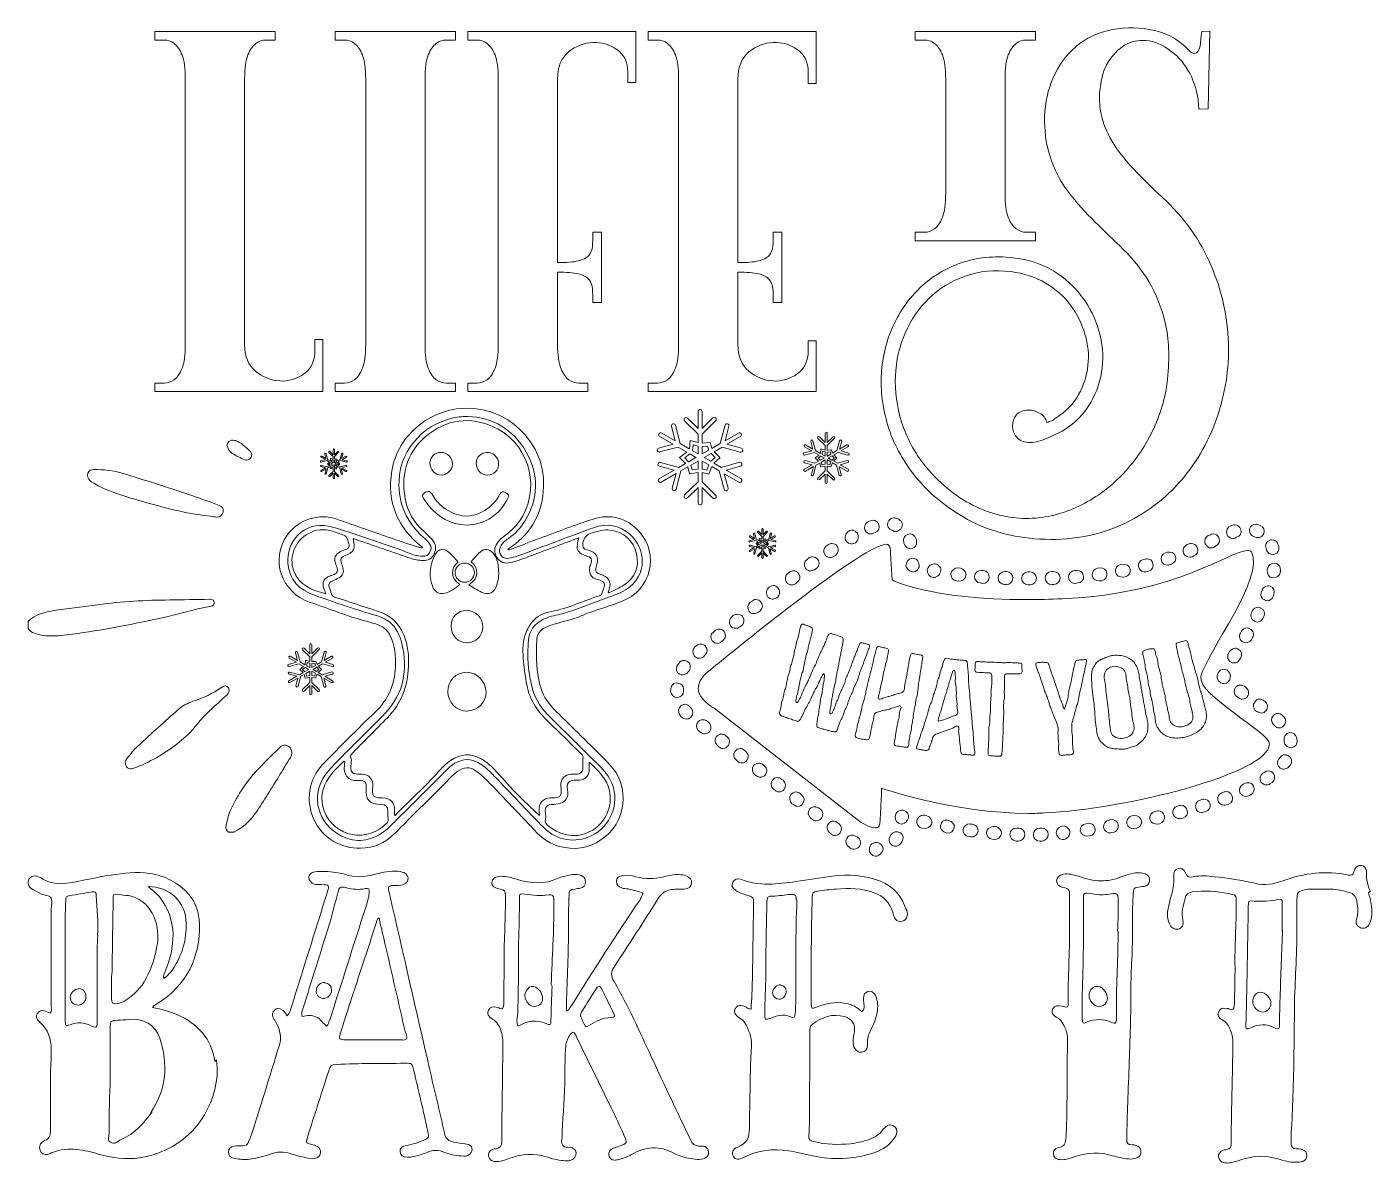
# Model space of a CAD drawing. Header units: inches. Extents: x 66 to 1014, y -940 to -139.
import ezdxf

# ---------------------------------------------------------------- set-up
doc = ezdxf.new("R2010")
doc.units = ezdxf.units.IN
doc.header["$MEASUREMENT"] = 0
doc.layers.add('Layer 1', color=7, linetype='Continuous')

# ---------------------------------------------------------------- blocks, each defined once
blk = doc.blocks.new('block 3')
at = {"layer": 'Layer 1', "lineweight": 0}
for points, knots in [([(912.5, -358.56), (911.56, -340.17), (907.06, -322.08), (898.97, -304.28), (890.89, -286.47), (878.9, -270.54), (862.97, -256.49), (857.1, -250.88), (851.49, -245.25), (846.1, -239.64), (840.71, -234.01), (836.03, -228.17), (832.05, -222.07), (828.06, -215.99), (825.14, -209.43), (823.26, -202.41), (821.39, -195.37), (821.17, -187.76), (822.58, -179.57), (823.5, -172.77), (825.66, -166.93), (829.07, -162), (832.46, -157.08), (836.5, -153.45), (841.19, -151.11), (845.87, -148.78), (851.08, -148.08), (856.82, -149), (862.55, -149.93), (868.47, -152.98), (874.57, -158.14), (879.47, -162.34), (883.46, -167.68), (886.51, -174.12), (889.54, -180.56), (891.31, -188.23), (891.78, -197.12), (891.78, -197.12), (898.45, -196.78), (898.45, -196.78), (898.45, -196.78), (899.5, -141.98), (899.5, -141.98), (899.5, -141.98), (893.89, -142.32), (893.89, -142.32), (893.65, -143.96), (893.36, -146.6), (893, -150.24), (892.66, -153.87), (891.65, -156.27), (890.03, -157.44), (888.62, -158.38), (886.72, -157.67), (884.4, -155.33), (878.3, -148.54), (870.35, -143.96), (860.51, -141.64), (850.68, -139.29), (840.83, -139.06), (831, -140.93), (820.7, -142.81), (812.02, -146.85), (805.01, -153.04), (797.97, -159.26), (792.65, -166.57), (789.02, -175.01), (785.38, -183.43), (783.4, -192.45), (783.05, -202.05), (782.69, -211.66), (783.92, -220.9), (786.73, -229.79), (789.78, -239.64), (794.17, -248.25), (799.92, -255.63), (805.64, -263), (811.86, -269.97), (818.54, -276.53), (825.21, -283.08), (831.94, -289.65), (838.72, -296.2), (845.52, -302.76), (851.42, -310.25), (856.47, -318.67), (861.51, -327.11), (865.37, -336.84), (868.05, -347.84), (870.74, -358.85), (871.28, -372.07), (869.64, -387.53), (868.23, -400.41), (864.66, -412.71), (858.93, -424.42), (853.19, -436.12), (845.94, -446.5), (837.15, -455.52), (828.37, -464.52), (818.36, -471.72), (807.12, -477.11), (795.86, -482.5), (784.15, -485.37), (771.98, -485.71), (759.8, -486.08), (747.44, -483.37), (734.93, -477.63), (722.39, -471.9), (710.5, -462.48), (699.26, -449.37), (691.31, -439.28), (685.62, -428.75), (682.23, -417.74), (678.84, -406.74), (677.36, -395.92), (677.83, -385.25), (678.32, -374.59), (680.59, -364.53), (684.69, -355.04), (688.78, -345.55), (694.41, -337.36), (701.55, -330.45), (708.7, -323.54), (717.17, -318.33), (727.02, -314.81), (736.86, -311.29), (747.63, -310.25), (759.33, -311.65), (768.48, -312.83), (776.61, -315.52), (783.76, -319.74), (790.9, -323.94), (796.75, -329.17), (801.31, -335.36), (805.89, -341.58), (809.28, -348.36), (811.5, -355.74), (813.72, -363.12), (814.42, -370.44), (813.61, -377.7), (812.78, -384.97), (810.56, -391.87), (806.94, -398.42), (803.31, -404.97), (797.97, -410.49), (790.96, -414.93), (789.78, -415.87), (788.72, -416.52), (787.8, -416.86), (786.86, -417.22), (785.8, -417.62), (784.62, -418.1), (783.69, -415.05), (781.99, -412.82), (779.54, -411.43), (777.08, -410.02), (774.45, -409.32), (771.64, -409.32), (767.65, -409.32), (764.78, -410.49), (763.03, -412.82), (761.26, -415.16), (760.4, -417.74), (760.4, -420.56), (760.4, -423.37), (761.32, -425.93), (763.19, -428.28), (765.07, -430.62), (767.88, -431.9), (771.64, -432.16), (775.13, -432.37), (779.36, -431.45), (784.28, -429.34), (789.21, -427.23), (793.28, -425.23), (796.57, -423.37), (804.77, -418.21), (811.09, -411.77), (815.54, -404.05), (819.98, -396.31), (822.69, -388.12), (823.62, -379.45), (824.56, -370.79), (823.8, -362.13), (821.33, -353.45), (818.88, -344.79), (814.96, -336.84), (809.57, -329.57), (804.18, -322.32), (797.4, -316.16), (789.21, -311.13), (781, -306.1), (771.51, -303), (760.74, -301.82), (747.39, -300.42), (735.21, -301.64), (724.21, -305.5), (713.19, -309.36), (703.66, -315.12), (695.58, -322.71), (687.5, -330.33), (681.06, -339.4), (676.26, -349.95), (671.46, -360.49), (668.7, -371.72), (668, -383.67), (667.3, -395.61), (668.83, -407.79), (672.56, -420.2), (676.32, -432.61), (682.65, -444.44), (691.54, -455.68), (701.61, -468.09), (714.02, -478.34), (728.77, -486.42), (743.53, -494.5), (760.4, -499.12), (779.36, -500.29), (800.66, -501.46), (819.82, -498.2), (836.79, -490.46), (853.77, -482.74), (868, -472.13), (879.47, -458.67), (890.95, -445.2), (899.57, -429.74), (905.3, -412.29), (911.04, -394.85), (913.44, -376.94), (912.5, -358.56)], [0, 0, 0, 0, 1, 1, 1, 2, 2, 2, 3, 3, 3, 4, 4, 4, 5, 5, 5, 6, 6, 6, 7, 7, 7, 8, 8, 8, 9, 9, 9, 10, 10, 10, 11, 11, 11, 12, 12, 12, 13, 13, 13, 14, 14, 14, 15, 15, 15, 16, 16, 16, 17, 17, 17, 18, 18, 18, 19, 19, 19, 20, 20, 20, 21, 21, 21, 22, 22, 22, 23, 23, 23, 24, 24, 24, 25, 25, 25, 26, 26, 26, 27, 27, 27, 28, 28, 28, 29, 29, 29, 30, 30, 30, 31, 31, 31, 32, 32, 32, 33, 33, 33, 34, 34, 34, 35, 35, 35, 36, 36, 36, 37, 37, 37, 38, 38, 38, 39, 39, 39, 40, 40, 40, 41, 41, 41, 42, 42, 42, 43, 43, 43, 44, 44, 44, 45, 45, 45, 46, 46, 46, 47, 47, 47, 48, 48, 48, 49, 49, 49, 50, 50, 50, 51, 51, 51, 52, 52, 52, 53, 53, 53, 54, 54, 54, 55, 55, 55, 56, 56, 56, 57, 57, 57, 58, 58, 58, 59, 59, 59, 60, 60, 60, 61, 61, 61, 62, 62, 62, 63, 63, 63, 64, 64, 64, 65, 65, 65, 66, 66, 66, 67, 67, 67, 68, 68, 68, 69, 69, 69, 70, 70, 70, 71, 71, 71, 72, 72, 72, 73, 73, 73, 74, 74, 74, 75, 75, 75, 76, 76, 76, 76]), ([(268.58, -359.42), (268.58, -359.42), (268.58, -367.5), (268.58, -367.5), (268.58, -374.77), (266, -380.22), (260.86, -383.85), (255.7, -387.47), (250.02, -389.11), (243.81, -388.77), (237.6, -388.41), (231.92, -386.12), (226.78, -381.92), (221.62, -377.7), (219.06, -371.38), (219.06, -362.94), (219.06, -362.94), (219.06, -175.69), (219.06, -175.69), (219.06, -168.21), (219.82, -162.6), (221.33, -158.85), (222.85, -155.09), (224.73, -152.41), (226.96, -150.76), (229.18, -149.12), (231.53, -148.31), (233.98, -148.31), (233.98, -148.31), (240.47, -148.31), (240.47, -148.31), (240.47, -148.31), (240.47, -142.32), (240.47, -142.32), (240.47, -142.32), (155.82, -142.32), (155.82, -142.32), (155.82, -142.32), (155.82, -148.31), (155.82, -148.31), (155.82, -148.31), (162.31, -148.31), (162.31, -148.31), (164.78, -148.31), (167.11, -149.12), (169.34, -150.76), (171.56, -152.41), (173.44, -155.09), (174.97, -158.85), (176.49, -162.6), (177.25, -168.21), (177.25, -175.69), (177.25, -175.69), (177.25, -362.94), (177.25, -362.94), (177.25, -370.44), (176.49, -376.05), (174.97, -379.81), (173.44, -383.56), (171.56, -386.25), (169.34, -387.89), (167.11, -389.53), (164.78, -390.34), (162.31, -390.34), (162.31, -390.34), (155.82, -390.34), (155.82, -390.34), (155.82, -390.34), (155.82, -396.31), (155.82, -396.31), (155.82, -396.31), (274.21, -396.31), (274.21, -396.31), (274.21, -396.31), (274.21, -359.42), (274.21, -359.42), (274.21, -359.42), (268.58, -359.42), (268.58, -359.42)], [0, 0, 0, 0, 1, 1, 1, 2, 2, 2, 3, 3, 3, 4, 4, 4, 5, 5, 5, 6, 6, 6, 7, 7, 7, 8, 8, 8, 9, 9, 9, 10, 10, 10, 11, 11, 11, 12, 12, 12, 13, 13, 13, 14, 14, 14, 15, 15, 15, 16, 16, 16, 17, 17, 17, 18, 18, 18, 19, 19, 19, 20, 20, 20, 21, 21, 21, 22, 22, 22, 23, 23, 23, 24, 24, 24, 25, 25, 25, 26, 26, 26, 26]), ([(348.51, -158.85), (350.02, -155.09), (351.9, -152.41), (354.12, -150.76), (356.34, -149.12), (358.68, -148.31), (361.15, -148.31), (361.15, -148.31), (367.65, -148.31), (367.65, -148.31), (367.65, -148.31), (367.65, -142.32), (367.65, -142.32), (367.65, -142.32), (282.99, -142.32), (282.99, -142.32), (282.99, -142.32), (282.99, -148.31), (282.99, -148.31), (282.99, -148.31), (289.49, -148.31), (289.49, -148.31), (291.94, -148.31), (294.28, -149.12), (296.52, -150.76), (298.74, -152.41), (300.6, -155.09), (302.13, -158.85), (303.65, -162.6), (304.42, -168.21), (304.42, -175.69), (304.42, -175.69), (304.42, -362.94), (304.42, -362.94), (304.42, -370.44), (303.65, -376.05), (302.13, -379.81), (300.6, -383.56), (298.74, -386.25), (296.52, -387.89), (294.28, -389.53), (291.94, -390.34), (289.49, -390.34), (289.49, -390.34), (282.99, -390.34), (282.99, -390.34), (282.99, -390.34), (282.99, -396.31), (282.99, -396.31), (282.99, -396.31), (367.65, -396.31), (367.65, -396.31), (367.65, -396.31), (367.65, -390.34), (367.65, -390.34), (367.65, -390.34), (361.15, -390.34), (361.15, -390.34), (358.68, -390.34), (356.34, -389.53), (354.12, -387.89), (351.9, -386.25), (350.02, -383.56), (348.51, -379.81), (346.98, -376.05), (346.22, -370.44), (346.22, -362.94), (346.22, -362.94), (346.22, -175.69), (346.22, -175.69), (346.22, -168.21), (346.98, -162.6), (348.51, -158.85)], [0, 0, 0, 0, 1, 1, 1, 2, 2, 2, 3, 3, 3, 4, 4, 4, 5, 5, 5, 6, 6, 6, 7, 7, 7, 8, 8, 8, 9, 9, 9, 10, 10, 10, 11, 11, 11, 12, 12, 12, 13, 13, 13, 14, 14, 14, 15, 15, 15, 16, 16, 16, 17, 17, 17, 18, 18, 18, 19, 19, 19, 20, 20, 20, 21, 21, 21, 22, 22, 22, 23, 23, 23, 24, 24, 24, 24]), ([(376.43, -142.32), (376.43, -142.32), (376.43, -148.31), (376.43, -148.31), (376.43, -148.31), (382.93, -148.31), (382.93, -148.31), (385.38, -148.31), (387.73, -149.12), (389.95, -150.76), (392.18, -152.41), (394.04, -155.09), (395.57, -158.85), (397.09, -162.6), (397.86, -168.21), (397.86, -175.69), (397.86, -175.69), (397.86, -362.94), (397.86, -362.94), (397.86, -370.44), (397.09, -376.05), (395.57, -379.81), (394.04, -383.56), (392.18, -386.25), (389.95, -387.89), (387.73, -389.53), (385.38, -390.34), (382.93, -390.34), (382.93, -390.34), (376.43, -390.34), (376.43, -390.34), (376.43, -390.34), (376.43, -396.31), (376.43, -396.31), (376.43, -396.31), (461.09, -396.31), (461.09, -396.31), (461.09, -396.31), (461.09, -390.34), (461.09, -390.34), (461.09, -390.34), (454.6, -390.34), (454.6, -390.34), (452.13, -390.34), (449.78, -389.53), (447.56, -387.89), (445.34, -386.25), (443.47, -383.56), (441.95, -379.81), (440.42, -376.05), (439.66, -370.44), (439.66, -362.94), (439.66, -362.94), (439.66, -312), (439.66, -312), (445.99, -312), (450.85, -312.41), (454.24, -313.24), (457.63, -314.05), (460.1, -315.33), (461.61, -317.1), (463.13, -318.85), (464.01, -321.09), (464.25, -323.78), (464.48, -326.46), (464.61, -329.69), (464.61, -333.43), (464.61, -333.43), (470.58, -333.43), (470.58, -333.43), (470.58, -333.43), (470.58, -283.89), (470.58, -283.89), (470.58, -283.89), (464.61, -283.89), (464.61, -283.89), (464.61, -287.88), (464.48, -291.16), (464.25, -293.74), (464.01, -296.32), (463.13, -298.49), (461.61, -300.24), (460.1, -301.99), (457.63, -303.28), (454.24, -304.1), (450.85, -304.93), (445.99, -305.32), (439.66, -305.32), (439.66, -305.32), (439.66, -175.69), (439.66, -175.69), (439.66, -167.27), (442.24, -160.96), (447.38, -156.73), (452.54, -152.51), (458.22, -150.29), (464.43, -150.06), (470.63, -149.83), (476.32, -151.47), (481.46, -154.98), (486.62, -158.48), (489.2, -163.88), (489.2, -171.13), (489.2, -171.13), (489.2, -178.17), (489.2, -178.17), (489.2, -178.17), (494.81, -178.17), (494.81, -178.17), (494.81, -178.17), (494.81, -142.32), (494.81, -142.32), (494.81, -142.32), (376.43, -142.32), (376.43, -142.32)], [0, 0, 0, 0, 1, 1, 1, 2, 2, 2, 3, 3, 3, 4, 4, 4, 5, 5, 5, 6, 6, 6, 7, 7, 7, 8, 8, 8, 9, 9, 9, 10, 10, 10, 11, 11, 11, 12, 12, 12, 13, 13, 13, 14, 14, 14, 15, 15, 15, 16, 16, 16, 17, 17, 17, 18, 18, 18, 19, 19, 19, 20, 20, 20, 21, 21, 21, 22, 22, 22, 23, 23, 23, 24, 24, 24, 25, 25, 25, 26, 26, 26, 27, 27, 27, 28, 28, 28, 29, 29, 29, 30, 30, 30, 31, 31, 31, 32, 32, 32, 33, 33, 33, 34, 34, 34, 35, 35, 35, 36, 36, 36, 37, 37, 37, 38, 38, 38, 38]), ([(621.98, -178.87), (621.98, -178.87), (621.98, -142.32), (621.98, -142.32), (621.98, -142.32), (503.59, -142.32), (503.59, -142.32), (503.59, -142.32), (503.59, -148.31), (503.59, -148.31), (503.59, -148.31), (510.1, -148.31), (510.1, -148.31), (512.56, -148.31), (514.9, -149.12), (517.12, -150.76), (519.34, -152.41), (521.22, -155.09), (522.75, -158.85), (524.26, -162.6), (525.02, -168.21), (525.02, -175.69), (525.02, -175.69), (525.02, -362.94), (525.02, -362.94), (525.02, -370.44), (524.26, -376.05), (522.75, -379.81), (521.22, -383.56), (519.34, -386.25), (517.12, -387.89), (514.9, -389.53), (512.56, -390.34), (510.1, -390.34), (510.1, -390.34), (503.59, -390.34), (503.59, -390.34), (503.59, -390.34), (503.59, -396.31), (503.59, -396.31), (503.59, -396.31), (621.98, -396.31), (621.98, -396.31), (621.98, -396.31), (621.98, -360.49), (621.98, -360.49), (621.98, -360.49), (616.35, -360.49), (616.35, -360.49), (616.35, -360.49), (616.35, -367.5), (616.35, -367.5), (616.35, -374.77), (613.79, -380.22), (608.63, -383.85), (603.47, -387.47), (597.81, -389.11), (591.6, -388.77), (585.38, -388.41), (579.72, -386.12), (574.56, -381.92), (569.4, -377.7), (566.84, -371.38), (566.84, -362.94), (566.84, -362.94), (566.84, -312), (566.84, -312), (573.15, -312), (578, -312.41), (581.41, -313.24), (584.8, -314.05), (587.26, -315.33), (588.79, -317.1), (590.31, -318.85), (591.19, -321.09), (591.42, -323.78), (591.66, -326.46), (591.77, -329.69), (591.77, -333.43), (591.77, -333.43), (597.74, -333.43), (597.74, -333.43), (597.74, -333.43), (597.74, -283.89), (597.74, -283.89), (597.74, -283.89), (591.77, -283.89), (591.77, -283.89), (591.77, -287.88), (591.66, -291.16), (591.42, -293.74), (591.19, -296.32), (590.31, -298.49), (588.79, -300.24), (587.26, -301.99), (584.8, -303.28), (581.41, -304.1), (578, -304.93), (573.15, -305.32), (566.84, -305.32), (566.84, -305.32), (566.84, -175.69), (566.84, -175.69), (566.84, -167.27), (569.4, -160.96), (574.56, -156.73), (579.72, -152.51), (585.38, -150.29), (591.6, -150.06), (597.81, -149.83), (603.47, -151.47), (608.63, -154.98), (613.79, -158.48), (616.35, -163.88), (616.35, -171.13), (616.35, -171.13), (616.35, -178.87), (616.35, -178.87), (616.35, -178.87), (621.98, -178.87), (621.98, -178.87)], [0, 0, 0, 0, 1, 1, 1, 2, 2, 2, 3, 3, 3, 4, 4, 4, 5, 5, 5, 6, 6, 6, 7, 7, 7, 8, 8, 8, 9, 9, 9, 10, 10, 10, 11, 11, 11, 12, 12, 12, 13, 13, 13, 14, 14, 14, 15, 15, 15, 16, 16, 16, 17, 17, 17, 18, 18, 18, 19, 19, 19, 20, 20, 20, 21, 21, 21, 22, 22, 22, 23, 23, 23, 24, 24, 24, 25, 25, 25, 26, 26, 26, 27, 27, 27, 28, 28, 28, 29, 29, 29, 30, 30, 30, 31, 31, 31, 32, 32, 32, 33, 33, 33, 34, 34, 34, 35, 35, 35, 36, 36, 36, 37, 37, 37, 38, 38, 38, 39, 39, 39, 40, 40, 40, 40]), ([(757.4, -158.85), (758.92, -155.09), (760.79, -152.41), (763.03, -150.76), (765.25, -149.12), (767.59, -148.31), (770.05, -148.31), (770.05, -148.31), (776.54, -148.31), (776.54, -148.31), (776.54, -148.31), (776.54, -142.32), (776.54, -142.32), (776.54, -142.32), (691.88, -142.32), (691.88, -142.32), (691.88, -142.32), (691.88, -148.31), (691.88, -148.31), (691.88, -148.31), (698.38, -148.31), (698.38, -148.31), (700.85, -148.31), (703.18, -149.12), (705.41, -150.76), (707.63, -152.41), (709.51, -155.09), (711.04, -158.85), (712.56, -162.6), (713.31, -168.21), (713.31, -175.69), (713.31, -175.69), (713.31, -256.49), (713.31, -256.49), (713.31, -264), (712.56, -269.62), (711.04, -273.36), (709.51, -277.11), (707.63, -279.8), (705.41, -281.44), (703.18, -283.08), (700.85, -283.89), (698.38, -283.89), (698.38, -283.89), (691.88, -283.89), (691.88, -283.89), (691.88, -283.89), (691.88, -289.88), (691.88, -289.88), (691.88, -289.88), (776.54, -289.88), (776.54, -289.88), (776.54, -289.88), (776.54, -283.89), (776.54, -283.89), (776.54, -283.89), (770.05, -283.89), (770.05, -283.89), (767.59, -283.89), (765.25, -283.08), (763.03, -281.44), (760.79, -279.8), (758.92, -277.11), (757.4, -273.36), (755.89, -269.62), (755.13, -264), (755.13, -256.49), (755.13, -256.49), (755.13, -175.69), (755.13, -175.69), (755.13, -168.21), (755.89, -162.6), (757.4, -158.85)], [0, 0, 0, 0, 1, 1, 1, 2, 2, 2, 3, 3, 3, 4, 4, 4, 5, 5, 5, 6, 6, 6, 7, 7, 7, 8, 8, 8, 9, 9, 9, 10, 10, 10, 11, 11, 11, 12, 12, 12, 13, 13, 13, 14, 14, 14, 15, 15, 15, 16, 16, 16, 17, 17, 17, 18, 18, 18, 19, 19, 19, 20, 20, 20, 21, 21, 21, 22, 22, 22, 23, 23, 23, 24, 24, 24, 24])]:
    blk.add_open_spline(points, degree=3, knots=knots, dxfattribs=at)
blk = doc.blocks.new('block 5')
at = {"layer": 'Layer 1', "lineweight": 0}
for points, knots in [([(199.16, -867.62), (199.16, -867.62), (198.01, -868.79), (198.01, -868.79), (195.68, -852.77), (186.36, -842.29), (171.82, -835.89), (166.28, -833.27), (160.45, -831.81), (154.05, -830.66), (155.22, -828.91), (156.37, -828.62), (157.26, -828.04), (178.22, -814.95), (187.82, -795.73), (187.24, -771.27), (186.95, -763.72), (184.62, -756.72), (179.66, -750.91), (172.39, -742.47), (163.07, -737.79), (152.01, -736.06), (142.99, -734.6), (133.97, -736.06), (124.95, -737.22), (114.47, -738.68), (104.28, -741.58), (93.51, -743.04), (87.68, -743.91), (82.16, -743.04), (76.91, -740.14), (76.05, -739.54), (75.16, -738.97), (74.3, -738.68), (71.09, -737.22), (68.47, -737.79), (67.01, -740.14), (65.57, -742.47), (66.43, -745.37), (69.64, -747.41), (71.68, -748.56), (73.72, -749.45), (75.74, -750.6), (78.08, -751.77), (81.57, -751.2), (82.74, -753.52), (83.6, -755.56), (82.74, -758.47), (82.74, -761.08), (82.74, -761.08), (82.74, -830.08), (82.74, -830.08), (82.74, -831.52), (83.32, -833.27), (81.85, -834.74), (80.41, -834.16), (78.95, -833.27), (77.49, -832.99), (75.45, -832.41), (73.72, -833.27), (72.84, -835.02), (71.97, -836.49), (71.97, -837.93), (73.12, -839.39), (73.72, -839.97), (74.3, -840.56), (74.87, -841.14), (80.7, -846.08), (82.45, -852.77), (82.74, -860.06), (82.74, -866.75), (82.16, -873.45), (82.16, -880.14), (82.16, -880.14), (82.16, -916.81), (82.16, -916.81), (82.16, -920.31), (81.85, -923.22), (78.08, -924.39), (77.49, -924.68), (76.91, -925.26), (76.33, -925.54), (74.59, -927.01), (74.01, -929.04), (74.87, -931.37), (75.74, -933.7), (77.78, -934.58), (80.12, -934.29), (81.28, -933.99), (82.45, -933.41), (83.6, -932.83), (89.14, -930.79), (94.66, -929.91), (100.78, -930.79), (106.03, -931.37), (110.97, -932.54), (115.91, -933.99), (125.53, -936.62), (135.12, -938.06), (145.03, -936.62), (171.22, -932.83), (191.61, -914.2), (198.01, -888.58), (199.76, -881.6), (200.34, -874.62), (199.16, -867.62)], [0, 0, 0, 0, 1, 1, 1, 2, 2, 2, 3, 3, 3, 4, 4, 4, 5, 5, 5, 6, 6, 6, 7, 7, 7, 8, 8, 8, 9, 9, 9, 10, 10, 10, 11, 11, 11, 12, 12, 12, 13, 13, 13, 14, 14, 14, 15, 15, 15, 16, 16, 16, 17, 17, 17, 18, 18, 18, 19, 19, 19, 20, 20, 20, 21, 21, 21, 22, 22, 22, 23, 23, 23, 24, 24, 24, 25, 25, 25, 26, 26, 26, 27, 27, 27, 28, 28, 28, 29, 29, 29, 30, 30, 30, 31, 31, 31, 32, 32, 32, 33, 33, 33, 34, 34, 34, 35, 35, 35, 35]), ([(115.05, -799.79), (115.05, -799.79), (115.05, -842.6), (115.05, -842.6), (115.05, -844.33), (114.18, -844.93), (112.43, -844.33), (111.84, -844.04), (111.26, -843.75), (110.68, -843.47), (106.03, -841.14), (101.07, -840.85), (96.12, -842.89), (92.93, -844.04), (92.62, -843.75), (92.62, -840.26), (92.62, -840.26), (92.62, -765.16), (92.62, -765.16), (92.62, -761.68), (92.93, -758.18), (92.93, -754.68), (92.93, -752.95), (93.8, -752.06), (95.55, -751.77), (100.78, -750.91), (106.03, -750.02), (111.26, -749.16), (113.59, -748.56), (114.47, -749.45), (114.47, -751.77), (115.05, -761.08), (115.91, -770.41), (115.34, -779.72), (115.34, -779.72), (115.62, -779.72), (115.62, -779.72), (115.05, -786.41), (115.05, -793.1), (115.05, -799.79)], [0, 0, 0, 0, 1, 1, 1, 2, 2, 2, 3, 3, 3, 4, 4, 4, 5, 5, 5, 6, 6, 6, 7, 7, 7, 8, 8, 8, 9, 9, 9, 10, 10, 10, 11, 11, 11, 12, 12, 12, 13, 13, 13, 13]), ([(177.91, -770.99), (178.22, -782.62), (175.01, -793.39), (168.61, -803.29), (166.86, -805.91), (164.82, -808.24), (161.91, -810.27), (161.34, -807.95), (162.49, -806.79), (163.07, -805.33), (166.57, -796.89), (168.61, -788.16), (168.61, -779.14), (168.32, -769.24), (165.11, -760.5), (159.01, -752.64), (156.66, -749.73), (153.76, -747.7), (151.14, -745.37), (165.99, -745.08), (177.62, -756.43), (177.91, -770.99)], [0, 0, 0, 0, 1, 1, 1, 2, 2, 2, 3, 3, 3, 4, 4, 4, 5, 5, 5, 6, 6, 6, 7, 7, 7, 7]), ([(125.24, -808.24), (125.24, -808.24), (125.53, -807.95), (125.53, -807.95), (125.82, -789.62), (126.1, -771.85), (126.39, -754.1), (126.39, -750.31), (126.39, -750.31), (130.18, -750.91), (132.51, -751.2), (134.84, -751.48), (137.16, -751.77), (144.74, -752.95), (149.97, -757.31), (153.76, -764), (157.55, -770.7), (158.41, -777.97), (157.55, -785.25), (156.37, -793.98), (153.76, -802.14), (149.68, -809.99), (146.2, -816.98), (140.66, -821.93), (134.55, -826), (133.09, -827.16), (131.35, -827.45), (129.6, -827.75), (126.1, -828.62), (125.24, -828.04), (125.24, -824.25), (125.24, -824.25), (125.24, -808.24), (125.24, -808.24)], [0, 0, 0, 0, 1, 1, 1, 2, 2, 2, 3, 3, 3, 4, 4, 4, 5, 5, 5, 6, 6, 6, 7, 7, 7, 8, 8, 8, 9, 9, 9, 10, 10, 10, 11, 11, 11, 11]), ([(153.76, -904.29), (147.93, -912.45), (141.53, -919.74), (131.93, -923.81), (129.89, -924.68), (128.43, -927.29), (125.53, -926.14), (124.07, -925.54), (123.2, -925.26), (123.2, -923.51), (124.07, -910.12), (123.2, -896.74), (124.36, -885.08), (124.36, -885.08), (124.36, -845.22), (124.36, -845.22), (124.36, -839.97), (124.36, -839.97), (129.6, -839.68), (132.22, -839.39), (134.84, -839.39), (137.45, -839.1), (147.36, -837.93), (156.37, -842.89), (159.3, -852.2), (165.11, -870.54), (164.24, -888.29), (152.89, -904.6), (152.89, -904.6), (153.76, -904.29), (153.76, -904.29)], [0, 0, 0, 0, 1, 1, 1, 2, 2, 2, 3, 3, 3, 4, 4, 4, 5, 5, 5, 6, 6, 6, 7, 7, 7, 8, 8, 8, 9, 9, 9, 10, 10, 10, 10])]:
    blk.add_open_spline(points, degree=3, knots=knots, dxfattribs=at)
blk = doc.blocks.new('block 6')
at = {"layer": 'Layer 1', "lineweight": 0}
for points, knots in [([(378.94, -928.81), (377.8, -927.46), (376.22, -926.97), (374.4, -926.72), (371.78, -926.43), (369.16, -926.14), (366.55, -925.54), (363.05, -924.97), (360.72, -923.22), (359.86, -919.14), (356.65, -904.01), (352.86, -888.87), (349.38, -873.74), (340.05, -832.99), (330.74, -792.24), (321.41, -751.48), (319.97, -745.08), (319.09, -744.5), (327.24, -744.5), (331.9, -744.5), (334.24, -742.75), (334.24, -739.54), (334.24, -736.64), (331.61, -734.89), (327.24, -734.6), (321.72, -734.31), (316.47, -735.18), (311.24, -736.64), (303.95, -738.68), (296.68, -739.25), (289.4, -736.64), (287.37, -736.06), (285.34, -735.75), (283.3, -735.47), (278.34, -734.6), (273.39, -734.6), (268.45, -734.89), (265.82, -735.18), (264.38, -736.93), (264.38, -738.97), (264.38, -741), (265.82, -743.04), (268.16, -743.62), (269.61, -743.91), (271.36, -743.91), (273.11, -743.91), (278.93, -744.2), (278.93, -744.2), (277.18, -749.73), (268.74, -776.81), (260.3, -803.87), (251.86, -830.95), (251.28, -832.7), (250.97, -834.45), (248.95, -836.49), (248.36, -835.6), (248.07, -834.74), (247.49, -834.16), (246.91, -833.56), (246.32, -832.99), (245.74, -832.41), (243.7, -830.95), (241.66, -830.95), (240.2, -832.41), (238.47, -833.85), (238.16, -835.89), (239.34, -838.22), (239.62, -838.81), (240.2, -839.39), (240.51, -839.97), (243.7, -845.5), (245.45, -851.02), (243.41, -857.74), (236.43, -879.56), (230.03, -901.68), (222.74, -923.51), (222.45, -924.1), (222.16, -924.68), (221.87, -925.26), (221.3, -927.29), (219.84, -928.18), (217.8, -928.18), (215.76, -928.18), (213.72, -928.18), (211.68, -928.47), (209.07, -928.76), (207.61, -930.5), (207.61, -932.54), (207.61, -934.58), (209.07, -936.62), (211.39, -936.91), (214.59, -937.49), (217.8, -938.06), (220.99, -937.77), (226.24, -937.2), (231.47, -936.03), (236.43, -934.29), (241.66, -932.25), (246.91, -931.95), (252.43, -933.99), (255.64, -935.16), (259.13, -935.74), (262.34, -936.62), (264.38, -937.2), (266.41, -937.49), (268.45, -937.2), (270.78, -936.91), (272.22, -935.45), (272.53, -933.12), (272.82, -930.79), (271.36, -929.04), (269.32, -928.18), (268.16, -927.58), (266.7, -927.29), (265.53, -927.01), (262.62, -926.43), (262.34, -926.14), (263.2, -923.22), (263.49, -921.77), (263.78, -920.31), (264.38, -918.85), (269.03, -904.29), (273.68, -889.75), (278.34, -875.2), (279.51, -871.41), (279.8, -871.12), (283.88, -870.83), (299.88, -869.95), (315.89, -870.25), (331.9, -869.95), (337.14, -869.95), (337.14, -869.95), (338.3, -875.2), (341.8, -889.47), (345.01, -903.72), (348.2, -917.99), (349.07, -922.35), (349.07, -922.64), (345.01, -924.39), (341.22, -925.85), (337.43, -927.29), (333.07, -927.89), (329.86, -928.18), (328.41, -930.22), (328.7, -932.54), (328.99, -934.87), (330.74, -936.31), (333.93, -936.31), (335.39, -936.31), (336.86, -936.03), (338.3, -935.74), (341.51, -935.16), (344.7, -933.99), (347.63, -932.83), (351.7, -931.08), (355.78, -931.08), (359.86, -932.83), (364.22, -934.58), (368.88, -935.16), (373.53, -935.45), (375.86, -935.74), (377.61, -934.87), (378.76, -932.83), (379.57, -931.48), (379.64, -930.14), (378.94, -928.81)], [0, 0, 0, 0, 1, 1, 1, 2, 2, 2, 3, 3, 3, 4, 4, 4, 5, 5, 5, 6, 6, 6, 7, 7, 7, 8, 8, 8, 9, 9, 9, 10, 10, 10, 11, 11, 11, 12, 12, 12, 13, 13, 13, 14, 14, 14, 15, 15, 15, 16, 16, 16, 17, 17, 17, 18, 18, 18, 19, 19, 19, 20, 20, 20, 21, 21, 21, 22, 22, 22, 23, 23, 23, 24, 24, 24, 25, 25, 25, 26, 26, 26, 27, 27, 27, 28, 28, 28, 29, 29, 29, 30, 30, 30, 31, 31, 31, 32, 32, 32, 33, 33, 33, 34, 34, 34, 35, 35, 35, 36, 36, 36, 37, 37, 37, 38, 38, 38, 39, 39, 39, 40, 40, 40, 41, 41, 41, 42, 42, 42, 43, 43, 43, 44, 44, 44, 45, 45, 45, 46, 46, 46, 47, 47, 47, 48, 48, 48, 49, 49, 49, 50, 50, 50, 51, 51, 51, 52, 52, 52, 53, 53, 53, 54, 54, 54, 55, 55, 55, 55]), ([(278.93, -839.97), (278.93, -839.97), (278.63, -839.97), (278.63, -839.97), (278.34, -841.14), (278.34, -842.6), (276.89, -843.75), (274.26, -842.01), (272.82, -838.81), (269.61, -837.35), (266.41, -835.89), (263.2, -836.2), (259.72, -837.06), (258.84, -834.45), (259.72, -832.7), (260.3, -830.95), (266.41, -811.45), (272.53, -791.95), (278.63, -772.45), (280.97, -764.87), (282.7, -757.31), (284.74, -749.73), (285.91, -745.37), (286.49, -745.08), (290.86, -746.24), (295.22, -747.41), (299.59, -747.7), (303.95, -746.83), (306.87, -746.24), (307.16, -746.83), (306.87, -749.73), (306.59, -753.52), (305.41, -757), (304.24, -760.5), (295.8, -786.99), (287.37, -813.49), (278.93, -839.97)], [0, 0, 0, 0, 1, 1, 1, 2, 2, 2, 3, 3, 3, 4, 4, 4, 5, 5, 5, 6, 6, 6, 7, 7, 7, 8, 8, 8, 9, 9, 9, 10, 10, 10, 11, 11, 11, 12, 12, 12, 12]), ([(330.16, -853.66), (330.16, -853.66), (330.16, -853.37), (330.16, -853.37), (330.16, -853.37), (289.11, -853.37), (289.11, -853.37), (285.62, -853.37), (285.34, -852.77), (286.49, -849.29), (288.82, -841.72), (291.14, -834.45), (293.47, -827.16), (299.59, -808.54), (305.7, -789.91), (311.82, -771.27), (312.11, -770.12), (312.11, -768.66), (313.86, -767.49), (315.32, -774.18), (316.76, -780.29), (318.22, -786.41), (322.88, -806.79), (327.53, -827.16), (332.2, -847.54), (332.49, -848.41), (332.78, -849.29), (333.07, -850.16), (333.65, -853.06), (333.36, -853.66), (330.16, -853.66)], [0, 0, 0, 0, 1, 1, 1, 2, 2, 2, 3, 3, 3, 4, 4, 4, 5, 5, 5, 6, 6, 6, 7, 7, 7, 8, 8, 8, 9, 9, 9, 10, 10, 10, 10])]:
    blk.add_open_spline(points, degree=3, knots=knots, dxfattribs=at)
blk = doc.blocks.new('block 7')
at = {"layer": 'Layer 1', "lineweight": 0}
for points, knots in [([(546.15, -932.54), (545.91, -930.69), (544.94, -929.39), (543.39, -928.65), (542.09, -928.47), (540.61, -928.47), (539.15, -928.47), (536.53, -928.18), (534.78, -927.01), (533.63, -924.39), (524.3, -904.89), (514.99, -885.39), (505.97, -865.87), (497.53, -847.83), (489.67, -829.49), (479.47, -812.31), (477.15, -808.54), (477.15, -805.62), (479.47, -802.14), (489.95, -786.12), (500.43, -770.12), (510.63, -753.81), (512.67, -750.6), (514.99, -748.56), (518.78, -747.7), (522.28, -747.12), (525.47, -747.12), (528.97, -747.12), (531.88, -747.12), (533.92, -745.37), (534.2, -743.04), (534.49, -740.72), (533.05, -738.68), (530.13, -737.79), (528.68, -737.22), (526.93, -736.93), (525.18, -736.93), (521.68, -736.64), (518.2, -737.5), (514.7, -738.39), (508.01, -740.14), (501.32, -740.14), (494.63, -738.39), (491.7, -737.5), (488.8, -737.22), (485.88, -737.5), (482.97, -737.79), (481.22, -739.25), (481.22, -741.58), (481.22, -744.2), (482.68, -745.66), (485.01, -746.24), (485.59, -746.54), (486.18, -746.83), (486.76, -746.83), (490.55, -746.83), (494.03, -748.27), (497.53, -749.16), (500.43, -749.73), (500.43, -750.02), (498.69, -752.95), (498.4, -753.52), (498.11, -754.1), (497.82, -754.68), (481.22, -779.14), (465.22, -804.18), (449.49, -829.2), (448.63, -830.66), (448.05, -832.12), (446.01, -833.27), (446.01, -833.27), (446.01, -824.83), (446.01, -824.83), (446.59, -806.79), (447.45, -788.74), (447.45, -770.7), (447.45, -764.29), (447.45, -757.89), (447.76, -751.48), (447.76, -747.99), (448.34, -747.41), (451.84, -747.12), (452.99, -746.83), (454.45, -746.83), (455.61, -746.54), (457.93, -745.95), (459.4, -744.5), (459.4, -742.16), (459.4, -739.83), (458.24, -738.39), (456.2, -737.5), (454.45, -736.64), (452.41, -736.64), (450.38, -736.93), (446.88, -737.5), (443.39, -738.1), (440.18, -739.54), (430.59, -743.91), (420.68, -743.33), (410.78, -740.14), (407.3, -738.97), (403.8, -738.1), (400.01, -738.1), (395.93, -738.1), (393.61, -739.83), (393.32, -742.47), (393.32, -745.08), (395.07, -746.54), (399.43, -747.12), (402.05, -747.41), (402.93, -748.87), (402.93, -751.48), (402.93, -751.48), (402.93, -754.97), (402.93, -754.97), (402.93, -770.12), (401.76, -785.25), (402.05, -800.39), (402.05, -808.54), (401.76, -816.68), (401.76, -824.83), (401.76, -827.16), (402.05, -829.49), (400.9, -831.52), (399.43, -831.81), (398.57, -830.95), (397.4, -830.66), (394.18, -829.79), (392.16, -830.37), (390.99, -832.41), (389.82, -834.74), (390.7, -837.06), (393.9, -838.81), (396.22, -840.26), (397.68, -842.29), (398.86, -844.62), (400.59, -848.41), (401.18, -852.49), (401.18, -856.56), (400.9, -876.95), (400.59, -897.31), (400.3, -917.7), (400.3, -917.7), (400.3, -925.54), (400.3, -925.54), (400.3, -928.18), (399.43, -929.91), (396.53, -930.22), (395.65, -930.22), (394.78, -930.5), (393.9, -930.79), (391.57, -931.66), (390.41, -933.41), (390.99, -935.45), (391.57, -937.77), (393.03, -938.95), (395.07, -939.24), (397.11, -939.52), (399.15, -939.24), (400.9, -938.66), (402.63, -938.06), (404.38, -937.49), (406.13, -936.91), (414.57, -933.99), (423.01, -933.12), (431.74, -936.03), (435.53, -937.49), (439.61, -938.06), (443.68, -938.66), (445.43, -938.95), (447.17, -938.95), (448.91, -938.35), (451.53, -937.49), (452.99, -935.45), (452.7, -933.12), (452.41, -930.79), (450.95, -929.62), (448.63, -929.33), (446.88, -929.04), (444.55, -929.62), (443.39, -927.89), (441.93, -926.14), (442.8, -923.81), (442.8, -921.77), (442.8, -921.77), (442.8, -918.27), (442.8, -918.27), (443.68, -905.47), (444.55, -892.66), (444.84, -879.85), (444.84, -872.58), (444.84, -865.29), (445.43, -858.02), (445.72, -854.81), (446.88, -852.2), (448.63, -849.58), (450.09, -847.54), (450.95, -847.54), (452.41, -849.87), (452.99, -850.74), (453.28, -851.62), (453.57, -852.49), (461.43, -868.79), (469.59, -885.08), (477.45, -901.39), (480.65, -907.79), (483.55, -914.2), (486.47, -920.6), (489.09, -926.14), (488.8, -926.43), (483.26, -928.47), (481.82, -929.04), (480.36, -929.33), (478.9, -929.91), (476.57, -931.08), (475.41, -932.83), (475.7, -934.87), (475.99, -936.91), (477.74, -938.35), (480.07, -938.35), (480.93, -938.35), (481.82, -938.06), (482.68, -937.77), (485.88, -937.2), (488.8, -936.03), (491.7, -934.29), (501.61, -928.76), (511.49, -927.89), (521.68, -933.41), (522.86, -933.99), (524.3, -934.58), (525.76, -935.16), (529.84, -936.62), (533.92, -937.49), (538.28, -937.77), (540.03, -937.77), (541.78, -937.77), (543.53, -936.91), (545.26, -936.03), (546.43, -934.58), (546.15, -932.54)], [0, 0, 0, 0, 1, 1, 1, 2, 2, 2, 3, 3, 3, 4, 4, 4, 5, 5, 5, 6, 6, 6, 7, 7, 7, 8, 8, 8, 9, 9, 9, 10, 10, 10, 11, 11, 11, 12, 12, 12, 13, 13, 13, 14, 14, 14, 15, 15, 15, 16, 16, 16, 17, 17, 17, 18, 18, 18, 19, 19, 19, 20, 20, 20, 21, 21, 21, 22, 22, 22, 23, 23, 23, 24, 24, 24, 25, 25, 25, 26, 26, 26, 27, 27, 27, 28, 28, 28, 29, 29, 29, 30, 30, 30, 31, 31, 31, 32, 32, 32, 33, 33, 33, 34, 34, 34, 35, 35, 35, 36, 36, 36, 37, 37, 37, 38, 38, 38, 39, 39, 39, 40, 40, 40, 41, 41, 41, 42, 42, 42, 43, 43, 43, 44, 44, 44, 45, 45, 45, 46, 46, 46, 47, 47, 47, 48, 48, 48, 49, 49, 49, 50, 50, 50, 51, 51, 51, 52, 52, 52, 53, 53, 53, 54, 54, 54, 55, 55, 55, 56, 56, 56, 57, 57, 57, 58, 58, 58, 59, 59, 59, 60, 60, 60, 61, 61, 61, 62, 62, 62, 63, 63, 63, 64, 64, 64, 65, 65, 65, 66, 66, 66, 67, 67, 67, 68, 68, 68, 69, 69, 69, 70, 70, 70, 71, 71, 71, 72, 72, 72, 73, 73, 73, 74, 74, 74, 75, 75, 75, 76, 76, 76, 77, 77, 77, 78, 78, 78, 79, 79, 79, 80, 80, 80, 80]), ([(435.82, -815.81), (435.53, -823.68), (435.24, -831.52), (434.95, -839.39), (434.95, -843.18), (434.65, -843.47), (431.45, -842.01), (424.76, -838.81), (418.36, -840.26), (411.66, -843.75), (410.78, -840.85), (411.07, -838.52), (411.38, -836.2), (412.53, -819.01), (411.66, -801.83), (412.24, -784.66), (412.53, -774.48), (412.82, -764.29), (412.82, -754.1), (412.82, -750.31), (413.11, -750.31), (416.61, -750.6), (422.15, -751.2), (427.67, -752.35), (433.49, -751.2), (435.82, -750.6), (436.99, -751.77), (436.99, -754.1), (436.99, -754.1), (436.99, -757.6), (436.99, -757.6), (437.28, -776.52), (435.82, -795.43), (435.24, -814.35), (435.24, -814.35), (435.82, -815.81), (435.82, -815.81)], [0, 0, 0, 0, 1, 1, 1, 2, 2, 2, 3, 3, 3, 4, 4, 4, 5, 5, 5, 6, 6, 6, 7, 7, 7, 8, 8, 8, 9, 9, 9, 10, 10, 10, 11, 11, 11, 12, 12, 12, 12]), ([(477.45, -837.64), (477.45, -837.64), (477.15, -837.64), (477.15, -837.64), (471.63, -837.93), (466.97, -839.97), (462.61, -842.89), (459.68, -844.62), (459.68, -844.62), (458.24, -842.01), (457.65, -840.85), (457.07, -839.39), (456.49, -838.22), (455.61, -836.77), (455.61, -835.31), (456.49, -833.85), (460.26, -828.04), (463.76, -822.22), (467.55, -816.39), (467.84, -816.1), (468.42, -815.81), (469.01, -815.52), (470.74, -816.68), (471.34, -818.72), (472.2, -820.47), (474.53, -825.12), (476.86, -829.79), (479.18, -834.74), (480.36, -837.06), (480.07, -837.64), (477.45, -837.64)], [0, 0, 0, 0, 1, 1, 1, 2, 2, 2, 3, 3, 3, 4, 4, 4, 5, 5, 5, 6, 6, 6, 7, 7, 7, 8, 8, 8, 9, 9, 9, 10, 10, 10, 10])]:
    blk.add_open_spline(points, degree=3, knots=knots, dxfattribs=at)
blk = doc.blocks.new('block 8')
at = {"layer": 'Layer 1', "lineweight": 0}
for points, knots in [([(685.57, -761.08), (685.57, -761.08), (685.57, -762.25), (685.57, -762.25), (682.67, -752.35), (676.84, -745.37), (667.22, -741.58), (656.17, -737.22), (644.82, -736.64), (633.17, -738.1), (624.74, -739.25), (616.3, -740.72), (607.86, -741.87), (594.74, -743.62), (581.65, -745.37), (568.84, -740.14), (566.51, -739.25), (564.47, -740.14), (563.32, -742.16), (562.15, -744.2), (562.72, -746.54), (565.07, -747.99), (567.4, -749.73), (570.3, -750.6), (573.2, -751.48), (577.88, -752.95), (577.88, -752.95), (577.88, -757.31), (577.88, -764), (577.57, -770.7), (577.57, -777.39), (577.28, -788.45), (577.28, -799.51), (576.99, -810.58), (576.99, -817.56), (576.42, -824.54), (576.13, -831.81), (574.38, -831.81), (573.51, -830.95), (572.63, -830.37), (568.84, -828.62), (566.51, -828.91), (565.07, -831.24), (563.61, -833.56), (564.47, -835.6), (567.68, -837.93), (569.13, -838.81), (570.59, -839.68), (571.47, -841.14), (574.38, -846.08), (576.7, -851.33), (576.42, -857.45), (575.53, -869.37), (575.53, -881.31), (575.24, -893.24), (575.24, -900.81), (574.95, -908.37), (574.95, -915.95), (574.95, -922.35), (573.2, -926.43), (566.8, -929.04), (563.03, -930.5), (562.15, -933.41), (563.61, -935.74), (565.07, -938.06), (567.4, -938.35), (571.17, -936.31), (581.07, -931.08), (591.55, -930.22), (602.32, -931.66), (608.15, -932.54), (613.67, -933.99), (619.49, -935.16), (633.76, -938.35), (648.01, -937.77), (661.99, -933.41), (667.22, -931.66), (671.9, -929.04), (675.67, -924.68), (676.84, -923.22), (677.99, -921.77), (678.59, -919.74), (679.17, -917.41), (678.59, -915.37), (676.55, -914.2), (674.51, -913.04), (672.76, -913.33), (671.01, -914.77), (670.44, -915.37), (669.86, -915.95), (669.26, -916.52), (666.65, -920.6), (662.57, -922.64), (658.2, -924.1), (654.42, -925.26), (650.36, -926.14), (646.28, -926.72), (637.55, -927.58), (628.8, -927.29), (620.07, -925.26), (617.74, -924.68), (616.59, -923.81), (616.88, -920.89), (617.74, -906.93), (617.17, -892.66), (617.45, -878.39), (617.45, -878.39), (617.45, -847.83), (617.45, -847.83), (617.45, -845.79), (617.45, -843.75), (619.49, -842.29), (626.19, -837.35), (633.47, -834.74), (641.92, -837.06), (647.15, -838.52), (649.76, -842.29), (648.9, -847.83), (648.61, -850.16), (648.01, -852.49), (648.01, -854.81), (648.01, -856.56), (648.32, -858.02), (649.19, -859.47), (650.36, -861.22), (651.8, -862.39), (654.13, -862.1), (656.46, -861.81), (657.92, -860.35), (658.2, -858.02), (658.2, -858.02), (658.2, -856.27), (658.2, -856.27), (657.92, -852.77), (658.78, -849.87), (660.24, -846.97), (662.28, -842.89), (664.03, -838.81), (664.9, -834.45), (665.78, -830.08), (665.49, -826), (663.74, -821.93), (662.57, -819.6), (660.53, -818.72), (658.49, -819.31), (656.46, -819.89), (655.3, -821.64), (655.3, -824.25), (655.3, -825.41), (655.59, -826.58), (655.59, -827.75), (655.88, -829.79), (656.17, -831.81), (654.13, -833.56), (650.94, -830.37), (647.15, -828.62), (643.07, -827.75), (635.8, -826.29), (628.8, -827.75), (622.11, -830.37), (618.92, -831.81), (618.63, -831.52), (618.34, -828.04), (618.34, -828.04), (618.34, -824.54), (618.34, -824.54), (618.63, -800.68), (618.34, -776.81), (619.2, -752.95), (619.49, -749.45), (619.49, -749.16), (622.99, -748.56), (627.36, -747.99), (631.72, -747.41), (636.09, -747.12), (645.11, -746.24), (654.13, -746.54), (662.86, -749.73), (669.57, -752.06), (673.94, -756.72), (675.97, -763.41), (676.55, -765.16), (676.84, -766.91), (677.99, -768.37), (679.17, -769.81), (680.63, -770.41), (682.67, -769.81), (684.7, -769.24), (685.86, -768.08), (686.15, -766.04), (686.44, -764.29), (686.15, -762.54), (685.57, -761.08)], [0, 0, 0, 0, 1, 1, 1, 2, 2, 2, 3, 3, 3, 4, 4, 4, 5, 5, 5, 6, 6, 6, 7, 7, 7, 8, 8, 8, 9, 9, 9, 10, 10, 10, 11, 11, 11, 12, 12, 12, 13, 13, 13, 14, 14, 14, 15, 15, 15, 16, 16, 16, 17, 17, 17, 18, 18, 18, 19, 19, 19, 20, 20, 20, 21, 21, 21, 22, 22, 22, 23, 23, 23, 24, 24, 24, 25, 25, 25, 26, 26, 26, 27, 27, 27, 28, 28, 28, 29, 29, 29, 30, 30, 30, 31, 31, 31, 32, 32, 32, 33, 33, 33, 34, 34, 34, 35, 35, 35, 36, 36, 36, 37, 37, 37, 38, 38, 38, 39, 39, 39, 40, 40, 40, 41, 41, 41, 42, 42, 42, 43, 43, 43, 44, 44, 44, 45, 45, 45, 46, 46, 46, 47, 47, 47, 48, 48, 48, 49, 49, 49, 50, 50, 50, 51, 51, 51, 52, 52, 52, 53, 53, 53, 54, 54, 54, 55, 55, 55, 56, 56, 56, 57, 57, 57, 58, 58, 58, 59, 59, 59, 60, 60, 60, 61, 61, 61, 62, 62, 62, 63, 63, 63, 64, 64, 64, 64]), ([(607.55, -823.97), (607.55, -827.45), (607.55, -830.95), (607.26, -834.45), (606.97, -837.93), (606.4, -838.22), (603.49, -837.06), (598.53, -835.02), (594.17, -836.49), (589.8, -838.22), (586.01, -839.68), (585.72, -839.39), (585.72, -835.31), (585.72, -835.31), (585.72, -828.33), (585.72, -828.33), (586.9, -809.99), (586.32, -791.37), (586.9, -773.02), (586.9, -767.49), (587.19, -761.97), (587.19, -756.43), (587.19, -752.64), (587.76, -752.06), (591.55, -752.06), (595.92, -752.06), (599.99, -751.2), (604.07, -750.91), (607.55, -750.91), (608.15, -751.48), (607.86, -754.68), (607.86, -754.68), (608.44, -754.97), (608.44, -754.97), (607.26, -777.97), (607.86, -800.97), (607.55, -823.97)], [0, 0, 0, 0, 1, 1, 1, 2, 2, 2, 3, 3, 3, 4, 4, 4, 5, 5, 5, 6, 6, 6, 7, 7, 7, 8, 8, 8, 9, 9, 9, 10, 10, 10, 11, 11, 11, 12, 12, 12, 12])]:
    blk.add_open_spline(points, degree=3, knots=knots, dxfattribs=at)
blk = doc.blocks.new('block 9')
at = {"layer": 'Layer 1', "lineweight": 0}
for points, knots in [([(854.11, -736.35), (854.11, -736.35), (853.82, -736.64), (853.82, -736.64), (851.78, -735.47), (849.46, -735.47), (847.11, -735.75), (843.05, -736.35), (839.26, -737.5), (835.48, -738.97), (831.4, -740.72), (827.32, -741.29), (822.96, -741.29), (817.42, -741.29), (812.19, -739.83), (806.96, -738.1), (803.46, -736.93), (799.96, -736.06), (796.19, -736.64), (793.26, -737.22), (791.51, -738.97), (791.51, -741.29), (791.51, -743.62), (792.98, -745.37), (795.88, -745.95), (800.55, -747.12), (800.55, -747.12), (800.55, -752.06), (800.55, -752.06), (800.55, -774.77), (800.55, -774.77), (800.84, -791.95), (799.38, -809.12), (799.67, -826.29), (799.67, -830.95), (799.67, -830.95), (795.3, -829.79), (792.11, -828.91), (790.07, -829.49), (788.9, -831.52), (787.74, -833.56), (788.32, -835.89), (791.23, -837.35), (795.01, -839.39), (796.47, -842.6), (797.92, -846.08), (799.96, -851.02), (799.09, -855.99), (799.09, -860.93), (798.8, -880.43), (799.09, -900.24), (798.21, -919.74), (797.92, -924.39), (798.51, -929.04), (792.11, -929.62), (790.36, -929.91), (789.19, -931.66), (789.19, -933.7), (789.19, -936.03), (790.65, -937.2), (792.69, -937.77), (794.44, -938.06), (796.19, -938.06), (797.63, -937.77), (799.96, -937.2), (802.28, -936.62), (804.61, -935.74), (813.36, -932.83), (822.09, -932.25), (830.82, -935.16), (834.61, -936.31), (838.38, -936.91), (842.17, -937.49), (844.21, -937.77), (846.24, -937.49), (848.28, -936.62), (850.32, -935.74), (851.19, -933.99), (850.9, -931.95), (850.61, -929.91), (849.46, -928.47), (847.42, -927.89), (846.53, -927.58), (845.67, -927.58), (844.78, -927.58), (841.3, -927.01), (841.01, -926.72), (841.01, -923.22), (841.01, -914.77), (841.3, -906.33), (841.59, -897.89), (842.46, -878.68), (843.05, -859.47), (843.63, -840.26), (843.92, -825.72), (843.63, -811.16), (844.5, -796.6), (845.38, -781.75), (844.5, -766.91), (845.38, -752.06), (845.67, -746.24), (845.38, -746.24), (851.48, -745.37), (851.48, -745.37), (853.23, -745.37), (853.23, -745.37), (855.26, -744.79), (856.73, -743.62), (857.01, -741.58), (857.3, -739.25), (856.15, -737.5), (854.11, -736.35)], [0, 0, 0, 0, 1, 1, 1, 2, 2, 2, 3, 3, 3, 4, 4, 4, 5, 5, 5, 6, 6, 6, 7, 7, 7, 8, 8, 8, 9, 9, 9, 10, 10, 10, 11, 11, 11, 12, 12, 12, 13, 13, 13, 14, 14, 14, 15, 15, 15, 16, 16, 16, 17, 17, 17, 18, 18, 18, 19, 19, 19, 20, 20, 20, 21, 21, 21, 22, 22, 22, 23, 23, 23, 24, 24, 24, 25, 25, 25, 26, 26, 26, 27, 27, 27, 28, 28, 28, 29, 29, 29, 30, 30, 30, 31, 31, 31, 32, 32, 32, 33, 33, 33, 34, 34, 34, 35, 35, 35, 36, 36, 36, 37, 37, 37, 37]), ([(834.3, -776.81), (834.3, -776.81), (834.9, -777.1), (834.9, -777.1), (834.9, -777.1), (834.9, -779.72), (834.9, -779.72), (834.61, -798.35), (833.44, -816.98), (833.73, -835.6), (833.73, -835.6), (833.73, -839.1), (833.73, -839.1), (833.44, -842.01), (832.86, -842.29), (830.23, -841.14), (824.42, -838.52), (818.88, -838.52), (813.05, -840.85), (809.86, -842.29), (809.57, -842.01), (809.57, -838.52), (809.57, -838.52), (809.57, -821.35), (809.57, -821.35), (810.44, -800.1), (810.44, -777.39), (810.44, -754.68), (810.44, -754.68), (810.44, -752.06), (810.44, -752.06), (810.44, -750.31), (811.32, -749.73), (813.05, -750.02), (815.4, -750.31), (817.73, -750.6), (820.05, -750.91), (823.82, -751.48), (827.61, -750.91), (831.4, -750.31), (833.73, -750.02), (834.9, -750.91), (834.9, -753.23), (834.61, -761.08), (835.19, -768.95), (834.3, -776.81)], [0, 0, 0, 0, 1, 1, 1, 2, 2, 2, 3, 3, 3, 4, 4, 4, 5, 5, 5, 6, 6, 6, 7, 7, 7, 8, 8, 8, 9, 9, 9, 10, 10, 10, 11, 11, 11, 12, 12, 12, 13, 13, 13, 14, 14, 14, 15, 15, 15, 15])]:
    blk.add_open_spline(points, degree=3, knots=knots, dxfattribs=at)
blk = doc.blocks.new('block 10')
at = {"layer": 'Layer 1', "lineweight": 0}
for points, knots in [([(1011.28, -749.73), (1011.28, -749.73), (1012.46, -748.56), (1012.46, -748.56), (1011, -744.5), (1009.84, -740.43), (1009.84, -736.06), (1009.84, -736.06), (1009.84, -734.31), (1009.84, -734.31), (1009.54, -732.27), (1008.67, -730.81), (1006.63, -730.52), (1004.3, -729.95), (1002.84, -731.1), (1001.69, -733.14), (1001.4, -733.72), (1001.09, -734.31), (1001.09, -734.89), (1000.52, -737.22), (999.07, -737.5), (997.03, -737.22), (981.3, -734.02), (966.17, -735.75), (951.03, -741.29), (944.63, -743.62), (937.94, -744.79), (931.25, -743.04), (921.92, -740.72), (912.32, -739.54), (902.71, -738.39), (897.76, -737.79), (892.82, -737.5), (887.86, -738.39), (885.25, -738.97), (883.5, -738.68), (882.34, -735.75), (881.17, -732.85), (879.13, -731.98), (877.09, -732.56), (875.05, -733.14), (873.9, -734.89), (874.19, -738.1), (874.48, -743.33), (873.32, -748.27), (871.86, -753.23), (870.98, -756.14), (870.4, -759.04), (869.82, -761.97), (869.24, -765.16), (869.82, -768.37), (870.98, -771.56), (872.15, -774.48), (874.76, -775.93), (877.09, -775.35), (879.73, -774.77), (881.46, -772.45), (880.59, -769.24), (879.13, -763.72), (880.88, -758.75), (882.05, -753.52), (882.63, -750.91), (884.09, -749.73), (887, -749.16), (895.73, -747.7), (904.17, -748.87), (912.61, -750.31), (918.15, -751.2), (918.15, -751.2), (918.15, -757), (918.15, -772.16), (916.98, -787.29), (917.27, -802.43), (917.27, -809.7), (916.98, -816.98), (916.98, -824.25), (916.98, -826), (916.98, -827.75), (916.69, -829.49), (916.4, -831.52), (915.52, -832.7), (913.19, -831.81), (912.61, -831.52), (912.03, -831.24), (911.44, -831.24), (908.53, -830.66), (906.5, -831.52), (905.63, -833.85), (904.75, -835.89), (905.34, -837.93), (908.25, -839.39), (911.44, -841.14), (912.9, -843.75), (914.07, -846.66), (915.52, -850.16), (915.8, -853.66), (915.8, -857.14), (915.52, -870.83), (915.23, -884.51), (914.94, -898.2), (914.65, -907.22), (914.65, -916.24), (914.65, -925.26), (914.65, -929.91), (914.65, -929.91), (910.57, -931.08), (910, -931.08), (909.4, -931.08), (908.82, -931.37), (906.5, -932.25), (905.34, -933.99), (905.63, -936.03), (905.92, -938.06), (907.38, -939.81), (910, -940.1), (911.15, -940.39), (912.61, -940.39), (913.78, -940.1), (916.4, -939.52), (919.01, -938.95), (921.34, -938.06), (930.07, -935.16), (938.8, -934.58), (947.53, -937.49), (951.61, -938.66), (955.69, -939.81), (960.05, -939.81), (961.8, -939.81), (963.55, -939.81), (965.01, -939.24), (966.75, -938.35), (967.92, -937.2), (967.92, -935.16), (967.92, -933.12), (966.75, -931.66), (964.71, -930.79), (963.26, -930.22), (961.8, -930.22), (960.34, -930.22), (958.02, -930.22), (956.86, -929.04), (956.86, -926.72), (956.86, -924.1), (956.57, -921.49), (956.86, -918.85), (957.73, -910.41), (957.73, -901.68), (958.02, -893.24), (958.9, -872.58), (958.9, -851.91), (959.19, -831.24), (959.19, -831.24), (959.19, -826.87), (959.19, -826.87), (959.76, -808.83), (960.94, -790.77), (960.94, -772.73), (960.94, -772.73), (960.94, -754.39), (960.94, -754.39), (960.94, -749.73), (961.52, -748.87), (966.17, -747.7), (967.63, -747.41), (969.38, -747.12), (971.11, -747.12), (971.11, -747.12), (985.09, -747.12), (985.09, -747.12), (989.46, -747.12), (993.53, -748.27), (997.61, -749.45), (1000.8, -750.31), (1002.55, -752.35), (1003.13, -755.56), (1003.73, -759.93), (1004.59, -764.29), (1002.84, -768.66), (1001.98, -771.27), (1003.44, -773.6), (1005.76, -774.48), (1008.09, -775.35), (1010.42, -774.48), (1011.88, -771.85), (1013.03, -769.81), (1013.61, -767.49), (1013.61, -765.16), (1013.9, -759.93), (1013.03, -754.68), (1011.28, -749.73)], [0, 0, 0, 0, 1, 1, 1, 2, 2, 2, 3, 3, 3, 4, 4, 4, 5, 5, 5, 6, 6, 6, 7, 7, 7, 8, 8, 8, 9, 9, 9, 10, 10, 10, 11, 11, 11, 12, 12, 12, 13, 13, 13, 14, 14, 14, 15, 15, 15, 16, 16, 16, 17, 17, 17, 18, 18, 18, 19, 19, 19, 20, 20, 20, 21, 21, 21, 22, 22, 22, 23, 23, 23, 24, 24, 24, 25, 25, 25, 26, 26, 26, 27, 27, 27, 28, 28, 28, 29, 29, 29, 30, 30, 30, 31, 31, 31, 32, 32, 32, 33, 33, 33, 34, 34, 34, 35, 35, 35, 36, 36, 36, 37, 37, 37, 38, 38, 38, 39, 39, 39, 40, 40, 40, 41, 41, 41, 42, 42, 42, 43, 43, 43, 44, 44, 44, 45, 45, 45, 46, 46, 46, 47, 47, 47, 48, 48, 48, 49, 49, 49, 50, 50, 50, 51, 51, 51, 52, 52, 52, 53, 53, 53, 54, 54, 54, 55, 55, 55, 56, 56, 56, 57, 57, 57, 58, 58, 58, 59, 59, 59, 60, 60, 60, 61, 61, 61, 62, 62, 62, 63, 63, 63, 63]), ([(949, -823.97), (948.71, -830.08), (948.71, -836.2), (948.71, -842.29), (948.71, -846.08), (948.42, -846.37), (945.21, -844.93), (939.4, -842.01), (933.86, -842.29), (928.32, -844.93), (925.13, -846.37), (924.55, -846.08), (924.84, -842.6), (925.42, -832.41), (925.42, -822.22), (925.71, -812.02), (926, -794.56), (926.28, -777.1), (926.59, -759.64), (926.59, -755.27), (926.59, -755.27), (930.65, -755.56), (936.48, -755.85), (942.01, -755.85), (947.53, -754.39), (950.46, -753.81), (950.46, -754.1), (950.46, -757), (950.46, -757), (950.46, -777.39), (950.46, -777.39), (950.46, -777.39), (950.75, -776.22), (950.75, -776.22), (950.17, -790.77), (949.57, -807.37), (949, -823.97)], [0, 0, 0, 0, 1, 1, 1, 2, 2, 2, 3, 3, 3, 4, 4, 4, 5, 5, 5, 6, 6, 6, 7, 7, 7, 8, 8, 8, 9, 9, 9, 10, 10, 10, 11, 11, 11, 12, 12, 12, 12])]:
    blk.add_open_spline(points, degree=3, knots=knots, dxfattribs=at)
blk = doc.blocks.new('block 4')
at = {"layer": 'Layer 1', "lineweight": 0}
for points, knots in [([(275.43, -813.2), (275.43, -813.2), (275.72, -812.91), (275.72, -812.91), (272.53, -812.6), (269.89, -815.24), (269.61, -818.43), (269.32, -821.35), (271.36, -823.97), (274.26, -824.25), (277.47, -824.54), (280.38, -821.64), (280.38, -818.43), (280.38, -815.52), (278.34, -813.2), (275.43, -813.2)], [0, 0, 0, 0, 1, 1, 1, 2, 2, 2, 3, 3, 3, 4, 4, 4, 5, 5, 5, 5]), ([(275.43, -813.2), (275.43, -813.2), (275.72, -812.91), (275.72, -812.91), (272.53, -812.6), (269.89, -815.24), (269.61, -818.43), (269.32, -821.35), (271.36, -823.97), (274.26, -824.25), (277.47, -824.54), (280.38, -821.64), (280.38, -818.43), (280.38, -815.52), (278.34, -813.2), (275.43, -813.2)], [0, 0, 0, 0, 1, 1, 1, 2, 2, 2, 3, 3, 3, 4, 4, 4, 5, 5, 5, 5]), ([(275.43, -813.2), (275.43, -813.2), (275.72, -812.91), (275.72, -812.91), (272.53, -812.6), (269.89, -815.24), (269.61, -818.43), (269.32, -821.35), (271.36, -823.97), (274.26, -824.25), (277.47, -824.54), (280.38, -821.64), (280.38, -818.43), (280.38, -815.52), (278.34, -813.2), (275.43, -813.2)], [0, 0, 0, 0, 1, 1, 1, 2, 2, 2, 3, 3, 3, 4, 4, 4, 5, 5, 5, 5]), ([(275.43, -813.2), (275.43, -813.2), (275.72, -812.91), (275.72, -812.91), (272.53, -812.6), (269.89, -815.24), (269.61, -818.43), (269.32, -821.35), (271.36, -823.97), (274.26, -824.25), (277.47, -824.54), (280.38, -821.64), (280.38, -818.43), (280.38, -815.52), (278.34, -813.2), (275.43, -813.2)], [0, 0, 0, 0, 1, 1, 1, 2, 2, 2, 3, 3, 3, 4, 4, 4, 5, 5, 5, 5]), ([(275.43, -813.2), (275.43, -813.2), (275.72, -812.91), (275.72, -812.91), (272.53, -812.6), (269.89, -815.24), (269.61, -818.43), (269.32, -821.35), (271.36, -823.97), (274.26, -824.25), (277.47, -824.54), (280.38, -821.64), (280.38, -818.43), (280.38, -815.52), (278.34, -813.2), (275.43, -813.2)], [0, 0, 0, 0, 1, 1, 1, 2, 2, 2, 3, 3, 3, 4, 4, 4, 5, 5, 5, 5]), ([(275.43, -813.2), (275.43, -813.2), (275.72, -812.91), (275.72, -812.91), (272.53, -812.6), (269.89, -815.24), (269.61, -818.43), (269.32, -821.35), (271.36, -823.97), (274.26, -824.25), (277.47, -824.54), (280.38, -821.64), (280.38, -818.43), (280.38, -815.52), (278.34, -813.2), (275.43, -813.2)], [0, 0, 0, 0, 1, 1, 1, 2, 2, 2, 3, 3, 3, 4, 4, 4, 5, 5, 5, 5]), ([(275.43, -813.2), (275.43, -813.2), (275.72, -812.91), (275.72, -812.91), (272.53, -812.6), (269.89, -815.24), (269.61, -818.43), (269.32, -821.35), (271.36, -823.97), (274.26, -824.25), (277.47, -824.54), (280.38, -821.64), (280.38, -818.43), (280.38, -815.52), (278.34, -813.2), (275.43, -813.2)], [0, 0, 0, 0, 1, 1, 1, 2, 2, 2, 3, 3, 3, 4, 4, 4, 5, 5, 5, 5]), ([(275.43, -813.2), (275.43, -813.2), (275.72, -812.91), (275.72, -812.91), (272.53, -812.6), (269.89, -815.24), (269.61, -818.43), (269.32, -821.35), (271.36, -823.97), (274.26, -824.25), (277.47, -824.54), (280.38, -821.64), (280.38, -818.43), (280.38, -815.52), (278.34, -813.2), (275.43, -813.2)], [0, 0, 0, 0, 1, 1, 1, 2, 2, 2, 3, 3, 3, 4, 4, 4, 5, 5, 5, 5]), ([(275.43, -813.2), (275.43, -813.2), (275.72, -812.91), (275.72, -812.91), (272.53, -812.6), (269.89, -815.24), (269.61, -818.43), (269.32, -821.35), (271.36, -823.97), (274.26, -824.25), (277.47, -824.54), (280.38, -821.64), (280.38, -818.43), (280.38, -815.52), (278.34, -813.2), (275.43, -813.2)], [0, 0, 0, 0, 1, 1, 1, 2, 2, 2, 3, 3, 3, 4, 4, 4, 5, 5, 5, 5]), ([(275.43, -813.2), (275.43, -813.2), (275.72, -812.91), (275.72, -812.91), (272.53, -812.6), (269.89, -815.24), (269.61, -818.43), (269.32, -821.35), (271.36, -823.97), (274.26, -824.25), (277.47, -824.54), (280.38, -821.64), (280.38, -818.43), (280.38, -815.52), (278.34, -813.2), (275.43, -813.2)], [0, 0, 0, 0, 1, 1, 1, 2, 2, 2, 3, 3, 3, 4, 4, 4, 5, 5, 5, 5]), ([(275.43, -813.2), (275.43, -813.2), (275.72, -812.91), (275.72, -812.91), (272.53, -812.6), (269.89, -815.24), (269.61, -818.43), (269.32, -821.35), (271.36, -823.97), (274.26, -824.25), (277.47, -824.54), (280.38, -821.64), (280.38, -818.43), (280.38, -815.52), (278.34, -813.2), (275.43, -813.2)], [0, 0, 0, 0, 1, 1, 1, 2, 2, 2, 3, 3, 3, 4, 4, 4, 5, 5, 5, 5]), ([(275.43, -813.2), (275.43, -813.2), (275.72, -812.91), (275.72, -812.91), (272.53, -812.6), (269.89, -815.24), (269.61, -818.43), (269.32, -821.35), (271.36, -823.97), (274.26, -824.25), (277.47, -824.54), (280.38, -821.64), (280.38, -818.43), (280.38, -815.52), (278.34, -813.2), (275.43, -813.2)], [0, 0, 0, 0, 1, 1, 1, 2, 2, 2, 3, 3, 3, 4, 4, 4, 5, 5, 5, 5]), ([(275.43, -813.2), (275.43, -813.2), (275.72, -812.91), (275.72, -812.91), (272.53, -812.6), (269.89, -815.24), (269.61, -818.43), (269.32, -821.35), (271.36, -823.97), (274.26, -824.25), (277.47, -824.54), (280.38, -821.64), (280.38, -818.43), (280.38, -815.52), (278.34, -813.2), (275.43, -813.2)], [0, 0, 0, 0, 1, 1, 1, 2, 2, 2, 3, 3, 3, 4, 4, 4, 5, 5, 5, 5]), ([(275.43, -813.2), (275.43, -813.2), (275.72, -812.91), (275.72, -812.91), (272.53, -812.6), (269.89, -815.24), (269.61, -818.43), (269.32, -821.35), (271.36, -823.97), (274.26, -824.25), (277.47, -824.54), (280.38, -821.64), (280.38, -818.43), (280.38, -815.52), (278.34, -813.2), (275.43, -813.2)], [0, 0, 0, 0, 1, 1, 1, 2, 2, 2, 3, 3, 3, 4, 4, 4, 5, 5, 5, 5]), ([(275.43, -813.2), (275.43, -813.2), (275.72, -812.91), (275.72, -812.91), (272.53, -812.6), (269.89, -815.24), (269.61, -818.43), (269.32, -821.35), (271.36, -823.97), (274.26, -824.25), (277.47, -824.54), (280.38, -821.64), (280.38, -818.43), (280.38, -815.52), (278.34, -813.2), (275.43, -813.2)], [0, 0, 0, 0, 1, 1, 1, 2, 2, 2, 3, 3, 3, 4, 4, 4, 5, 5, 5, 5]), ([(427.38, -819.01), (424.47, -815.52), (421.55, -814.95), (418.93, -816.98), (418.93, -816.98), (419.22, -816.98), (419.22, -816.98), (416.32, -819.31), (415.74, -823.39), (418.07, -826.58), (418.65, -827.45), (419.51, -828.33), (420.4, -828.91), (422.15, -830.08), (424.18, -830.37), (426.22, -829.2), (428.24, -828.04), (429.13, -826.29), (429.13, -824.25), (429.13, -822.22), (428.55, -820.47), (427.38, -819.01)], [0, 0, 0, 0, 1, 1, 1, 2, 2, 2, 3, 3, 3, 4, 4, 4, 5, 5, 5, 6, 6, 6, 7, 7, 7, 7]), ([(427.38, -819.01), (424.47, -815.52), (421.55, -814.95), (418.93, -816.98), (418.93, -816.98), (419.22, -816.98), (419.22, -816.98), (416.32, -819.31), (415.74, -823.39), (418.07, -826.58), (418.65, -827.45), (419.51, -828.33), (420.4, -828.91), (422.15, -830.08), (424.18, -830.37), (426.22, -829.2), (428.24, -828.04), (429.13, -826.29), (429.13, -824.25), (429.13, -822.22), (428.55, -820.47), (427.38, -819.01)], [0, 0, 0, 0, 1, 1, 1, 2, 2, 2, 3, 3, 3, 4, 4, 4, 5, 5, 5, 6, 6, 6, 7, 7, 7, 7]), ([(427.38, -819.01), (424.47, -815.52), (421.55, -814.95), (418.93, -816.98), (418.93, -816.98), (419.22, -816.98), (419.22, -816.98), (416.32, -819.31), (415.74, -823.39), (418.07, -826.58), (418.65, -827.45), (419.51, -828.33), (420.4, -828.91), (422.15, -830.08), (424.18, -830.37), (426.22, -829.2), (428.24, -828.04), (429.13, -826.29), (429.13, -824.25), (429.13, -822.22), (428.55, -820.47), (427.38, -819.01)], [0, 0, 0, 0, 1, 1, 1, 2, 2, 2, 3, 3, 3, 4, 4, 4, 5, 5, 5, 6, 6, 6, 7, 7, 7, 7]), ([(427.38, -819.01), (424.47, -815.52), (421.55, -814.95), (418.93, -816.98), (418.93, -816.98), (419.22, -816.98), (419.22, -816.98), (416.32, -819.31), (415.74, -823.39), (418.07, -826.58), (418.65, -827.45), (419.51, -828.33), (420.4, -828.91), (422.15, -830.08), (424.18, -830.37), (426.22, -829.2), (428.24, -828.04), (429.13, -826.29), (429.13, -824.25), (429.13, -822.22), (428.55, -820.47), (427.38, -819.01)], [0, 0, 0, 0, 1, 1, 1, 2, 2, 2, 3, 3, 3, 4, 4, 4, 5, 5, 5, 6, 6, 6, 7, 7, 7, 7]), ([(427.38, -819.01), (424.47, -815.52), (421.55, -814.95), (418.93, -816.98), (418.93, -816.98), (419.22, -816.98), (419.22, -816.98), (416.32, -819.31), (415.74, -823.39), (418.07, -826.58), (418.65, -827.45), (419.51, -828.33), (420.4, -828.91), (422.15, -830.08), (424.18, -830.37), (426.22, -829.2), (428.24, -828.04), (429.13, -826.29), (429.13, -824.25), (429.13, -822.22), (428.55, -820.47), (427.38, -819.01)], [0, 0, 0, 0, 1, 1, 1, 2, 2, 2, 3, 3, 3, 4, 4, 4, 5, 5, 5, 6, 6, 6, 7, 7, 7, 7]), ([(427.38, -819.01), (424.47, -815.52), (421.55, -814.95), (418.93, -816.98), (418.93, -816.98), (419.22, -816.98), (419.22, -816.98), (416.32, -819.31), (415.74, -823.39), (418.07, -826.58), (418.65, -827.45), (419.51, -828.33), (420.4, -828.91), (422.15, -830.08), (424.18, -830.37), (426.22, -829.2), (428.24, -828.04), (429.13, -826.29), (429.13, -824.25), (429.13, -822.22), (428.55, -820.47), (427.38, -819.01)], [0, 0, 0, 0, 1, 1, 1, 2, 2, 2, 3, 3, 3, 4, 4, 4, 5, 5, 5, 6, 6, 6, 7, 7, 7, 7]), ([(427.38, -819.01), (424.47, -815.52), (421.55, -814.95), (418.93, -816.98), (418.93, -816.98), (419.22, -816.98), (419.22, -816.98), (416.32, -819.31), (415.74, -823.39), (418.07, -826.58), (418.65, -827.45), (419.51, -828.33), (420.4, -828.91), (422.15, -830.08), (424.18, -830.37), (426.22, -829.2), (428.24, -828.04), (429.13, -826.29), (429.13, -824.25), (429.13, -822.22), (428.55, -820.47), (427.38, -819.01)], [0, 0, 0, 0, 1, 1, 1, 2, 2, 2, 3, 3, 3, 4, 4, 4, 5, 5, 5, 6, 6, 6, 7, 7, 7, 7]), ([(427.38, -819.01), (424.47, -815.52), (421.55, -814.95), (418.93, -816.98), (418.93, -816.98), (419.22, -816.98), (419.22, -816.98), (416.32, -819.31), (415.74, -823.39), (418.07, -826.58), (418.65, -827.45), (419.51, -828.33), (420.4, -828.91), (422.15, -830.08), (424.18, -830.37), (426.22, -829.2), (428.24, -828.04), (429.13, -826.29), (429.13, -824.25), (429.13, -822.22), (428.55, -820.47), (427.38, -819.01)], [0, 0, 0, 0, 1, 1, 1, 2, 2, 2, 3, 3, 3, 4, 4, 4, 5, 5, 5, 6, 6, 6, 7, 7, 7, 7]), ([(418.93, -816.98), (418.93, -816.98), (419.22, -816.98), (419.22, -816.98), (416.32, -819.31), (415.74, -823.39), (418.07, -826.58), (418.65, -827.45), (419.51, -828.33), (420.4, -828.91), (422.15, -830.08), (424.18, -830.37), (426.22, -829.2), (428.24, -828.04), (429.13, -826.29), (429.13, -824.25), (429.13, -822.22), (428.55, -820.47), (427.38, -819.01), (424.47, -815.52), (421.55, -814.95), (418.93, -816.98)], [0, 0, 0, 0, 1, 1, 1, 2, 2, 2, 3, 3, 3, 4, 4, 4, 5, 5, 5, 6, 6, 6, 7, 7, 7, 7]), ([(427.38, -819.01), (424.47, -815.52), (421.55, -814.95), (418.93, -816.98), (418.93, -816.98), (419.22, -816.98), (419.22, -816.98), (416.32, -819.31), (415.74, -823.39), (418.07, -826.58), (418.65, -827.45), (419.51, -828.33), (420.4, -828.91), (422.15, -830.08), (424.18, -830.37), (426.22, -829.2), (428.24, -828.04), (429.13, -826.29), (429.13, -824.25), (429.13, -822.22), (428.55, -820.47), (427.38, -819.01)], [0, 0, 0, 0, 1, 1, 1, 2, 2, 2, 3, 3, 3, 4, 4, 4, 5, 5, 5, 6, 6, 6, 7, 7, 7, 7]), ([(427.38, -819.01), (424.47, -815.52), (421.55, -814.95), (418.93, -816.98), (418.93, -816.98), (419.22, -816.98), (419.22, -816.98), (416.32, -819.31), (415.74, -823.39), (418.07, -826.58), (418.65, -827.45), (419.51, -828.33), (420.4, -828.91), (422.15, -830.08), (424.18, -830.37), (426.22, -829.2), (428.24, -828.04), (429.13, -826.29), (429.13, -824.25), (429.13, -822.22), (428.55, -820.47), (427.38, -819.01)], [0, 0, 0, 0, 1, 1, 1, 2, 2, 2, 3, 3, 3, 4, 4, 4, 5, 5, 5, 6, 6, 6, 7, 7, 7, 7]), ([(427.38, -819.01), (424.47, -815.52), (421.55, -814.95), (418.93, -816.98), (418.93, -816.98), (419.22, -816.98), (419.22, -816.98), (416.32, -819.31), (415.74, -823.39), (418.07, -826.58), (418.65, -827.45), (419.51, -828.33), (420.4, -828.91), (422.15, -830.08), (424.18, -830.37), (426.22, -829.2), (428.24, -828.04), (429.13, -826.29), (429.13, -824.25), (429.13, -822.22), (428.55, -820.47), (427.38, -819.01)], [0, 0, 0, 0, 1, 1, 1, 2, 2, 2, 3, 3, 3, 4, 4, 4, 5, 5, 5, 6, 6, 6, 7, 7, 7, 7]), ([(427.38, -819.01), (424.47, -815.52), (421.55, -814.95), (418.93, -816.98), (418.93, -816.98), (419.22, -816.98), (419.22, -816.98), (416.32, -819.31), (415.74, -823.39), (418.07, -826.58), (418.65, -827.45), (419.51, -828.33), (420.4, -828.91), (422.15, -830.08), (424.18, -830.37), (426.22, -829.2), (428.24, -828.04), (429.13, -826.29), (429.13, -824.25), (429.13, -822.22), (428.55, -820.47), (427.38, -819.01)], [0, 0, 0, 0, 1, 1, 1, 2, 2, 2, 3, 3, 3, 4, 4, 4, 5, 5, 5, 6, 6, 6, 7, 7, 7, 7]), ([(427.38, -819.01), (424.47, -815.52), (421.55, -814.95), (418.93, -816.98), (418.93, -816.98), (419.22, -816.98), (419.22, -816.98), (416.32, -819.31), (415.74, -823.39), (418.07, -826.58), (418.65, -827.45), (419.51, -828.33), (420.4, -828.91), (422.15, -830.08), (424.18, -830.37), (426.22, -829.2), (428.24, -828.04), (429.13, -826.29), (429.13, -824.25), (429.13, -822.22), (428.55, -820.47), (427.38, -819.01)], [0, 0, 0, 0, 1, 1, 1, 2, 2, 2, 3, 3, 3, 4, 4, 4, 5, 5, 5, 6, 6, 6, 7, 7, 7, 7]), ([(427.38, -819.01), (424.47, -815.52), (421.55, -814.95), (418.93, -816.98), (418.93, -816.98), (419.22, -816.98), (419.22, -816.98), (416.32, -819.31), (415.74, -823.39), (418.07, -826.58), (418.65, -827.45), (419.51, -828.33), (420.4, -828.91), (422.15, -830.08), (424.18, -830.37), (426.22, -829.2), (428.24, -828.04), (429.13, -826.29), (429.13, -824.25), (429.13, -822.22), (428.55, -820.47), (427.38, -819.01)], [0, 0, 0, 0, 1, 1, 1, 2, 2, 2, 3, 3, 3, 4, 4, 4, 5, 5, 5, 6, 6, 6, 7, 7, 7, 7]), ([(596.78, -814.95), (596.78, -814.95), (596.78, -814.64), (596.78, -814.64), (594.17, -814.64), (591.26, -817.56), (591.26, -820.18), (591.26, -822.5), (593.59, -824.83), (595.92, -824.83), (598.53, -824.83), (600.86, -822.22), (600.86, -819.31), (600.86, -816.68), (599.13, -814.95), (596.78, -814.95)], [0, 0, 0, 0, 1, 1, 1, 2, 2, 2, 3, 3, 3, 4, 4, 4, 5, 5, 5, 5]), ([(596.78, -814.95), (596.78, -814.95), (596.78, -814.64), (596.78, -814.64), (594.17, -814.64), (591.26, -817.56), (591.26, -820.18), (591.26, -822.5), (593.59, -824.83), (595.92, -824.83), (598.53, -824.83), (600.86, -822.22), (600.86, -819.31), (600.86, -816.68), (599.13, -814.95), (596.78, -814.95)], [0, 0, 0, 0, 1, 1, 1, 2, 2, 2, 3, 3, 3, 4, 4, 4, 5, 5, 5, 5]), ([(596.78, -814.95), (596.78, -814.95), (596.78, -814.64), (596.78, -814.64), (594.17, -814.64), (591.26, -817.56), (591.26, -820.18), (591.26, -822.5), (593.59, -824.83), (595.92, -824.83), (598.53, -824.83), (600.86, -822.22), (600.86, -819.31), (600.86, -816.68), (599.13, -814.95), (596.78, -814.95)], [0, 0, 0, 0, 1, 1, 1, 2, 2, 2, 3, 3, 3, 4, 4, 4, 5, 5, 5, 5]), ([(596.78, -814.95), (596.78, -814.95), (596.78, -814.64), (596.78, -814.64), (594.17, -814.64), (591.26, -817.56), (591.26, -820.18), (591.26, -822.5), (593.59, -824.83), (595.92, -824.83), (598.53, -824.83), (600.86, -822.22), (600.86, -819.31), (600.86, -816.68), (599.13, -814.95), (596.78, -814.95)], [0, 0, 0, 0, 1, 1, 1, 2, 2, 2, 3, 3, 3, 4, 4, 4, 5, 5, 5, 5]), ([(596.78, -814.95), (596.78, -814.95), (596.78, -814.64), (596.78, -814.64), (594.17, -814.64), (591.26, -817.56), (591.26, -820.18), (591.26, -822.5), (593.59, -824.83), (595.92, -824.83), (598.53, -824.83), (600.86, -822.22), (600.86, -819.31), (600.86, -816.68), (599.13, -814.95), (596.78, -814.95)], [0, 0, 0, 0, 1, 1, 1, 2, 2, 2, 3, 3, 3, 4, 4, 4, 5, 5, 5, 5]), ([(596.78, -814.95), (596.78, -814.95), (596.78, -814.64), (596.78, -814.64), (594.17, -814.64), (591.26, -817.56), (591.26, -820.18), (591.26, -822.5), (593.59, -824.83), (595.92, -824.83), (598.53, -824.83), (600.86, -822.22), (600.86, -819.31), (600.86, -816.68), (599.13, -814.95), (596.78, -814.95)], [0, 0, 0, 0, 1, 1, 1, 2, 2, 2, 3, 3, 3, 4, 4, 4, 5, 5, 5, 5]), ([(596.78, -814.95), (596.78, -814.95), (596.78, -814.64), (596.78, -814.64), (594.17, -814.64), (591.26, -817.56), (591.26, -820.18), (591.26, -822.5), (593.59, -824.83), (595.92, -824.83), (598.53, -824.83), (600.86, -822.22), (600.86, -819.31), (600.86, -816.68), (599.13, -814.95), (596.78, -814.95)], [0, 0, 0, 0, 1, 1, 1, 2, 2, 2, 3, 3, 3, 4, 4, 4, 5, 5, 5, 5]), ([(596.78, -814.95), (596.78, -814.95), (596.78, -814.64), (596.78, -814.64), (594.17, -814.64), (591.26, -817.56), (591.26, -820.18), (591.26, -822.5), (593.59, -824.83), (595.92, -824.83), (598.53, -824.83), (600.86, -822.22), (600.86, -819.31), (600.86, -816.68), (599.13, -814.95), (596.78, -814.95)], [0, 0, 0, 0, 1, 1, 1, 2, 2, 2, 3, 3, 3, 4, 4, 4, 5, 5, 5, 5]), ([(596.78, -814.95), (596.78, -814.95), (596.78, -814.64), (596.78, -814.64), (594.17, -814.64), (591.26, -817.56), (591.26, -820.18), (591.26, -822.5), (593.59, -824.83), (595.92, -824.83), (598.53, -824.83), (600.86, -822.22), (600.86, -819.31), (600.86, -816.68), (599.13, -814.95), (596.78, -814.95)], [0, 0, 0, 0, 1, 1, 1, 2, 2, 2, 3, 3, 3, 4, 4, 4, 5, 5, 5, 5]), ([(596.78, -814.95), (596.78, -814.95), (596.78, -814.64), (596.78, -814.64), (594.17, -814.64), (591.26, -817.56), (591.26, -820.18), (591.26, -822.5), (593.59, -824.83), (595.92, -824.83), (598.53, -824.83), (600.86, -822.22), (600.86, -819.31), (600.86, -816.68), (599.13, -814.95), (596.78, -814.95)], [0, 0, 0, 0, 1, 1, 1, 2, 2, 2, 3, 3, 3, 4, 4, 4, 5, 5, 5, 5]), ([(596.78, -814.95), (596.78, -814.95), (596.78, -814.64), (596.78, -814.64), (594.17, -814.64), (591.26, -817.56), (591.26, -820.18), (591.26, -822.5), (593.59, -824.83), (595.92, -824.83), (598.53, -824.83), (600.86, -822.22), (600.86, -819.31), (600.86, -816.68), (599.13, -814.95), (596.78, -814.95)], [0, 0, 0, 0, 1, 1, 1, 2, 2, 2, 3, 3, 3, 4, 4, 4, 5, 5, 5, 5]), ([(596.78, -814.95), (596.78, -814.95), (596.78, -814.64), (596.78, -814.64), (594.17, -814.64), (591.26, -817.56), (591.26, -820.18), (591.26, -822.5), (593.59, -824.83), (595.92, -824.83), (598.53, -824.83), (600.86, -822.22), (600.86, -819.31), (600.86, -816.68), (599.13, -814.95), (596.78, -814.95)], [0, 0, 0, 0, 1, 1, 1, 2, 2, 2, 3, 3, 3, 4, 4, 4, 5, 5, 5, 5]), ([(596.78, -814.95), (596.78, -814.95), (596.78, -814.64), (596.78, -814.64), (594.17, -814.64), (591.26, -817.56), (591.26, -820.18), (591.26, -822.5), (593.59, -824.83), (595.92, -824.83), (598.53, -824.83), (600.86, -822.22), (600.86, -819.31), (600.86, -816.68), (599.13, -814.95), (596.78, -814.95)], [0, 0, 0, 0, 1, 1, 1, 2, 2, 2, 3, 3, 3, 4, 4, 4, 5, 5, 5, 5]), ([(596.78, -814.95), (596.78, -814.95), (596.78, -814.64), (596.78, -814.64), (594.17, -814.64), (591.26, -817.56), (591.26, -820.18), (591.26, -822.5), (593.59, -824.83), (595.92, -824.83), (598.53, -824.83), (600.86, -822.22), (600.86, -819.31), (600.86, -816.68), (599.13, -814.95), (596.78, -814.95)], [0, 0, 0, 0, 1, 1, 1, 2, 2, 2, 3, 3, 3, 4, 4, 4, 5, 5, 5, 5]), ([(596.78, -814.95), (596.78, -814.95), (596.78, -814.64), (596.78, -814.64), (594.17, -814.64), (591.26, -817.56), (591.26, -820.18), (591.26, -822.5), (593.59, -824.83), (595.92, -824.83), (598.53, -824.83), (600.86, -822.22), (600.86, -819.31), (600.86, -816.68), (599.13, -814.95), (596.78, -814.95)], [0, 0, 0, 0, 1, 1, 1, 2, 2, 2, 3, 3, 3, 4, 4, 4, 5, 5, 5, 5]), ([(820.92, -815.81), (820.92, -815.81), (820.34, -815.81), (820.34, -815.81), (818.01, -815.52), (815.69, -817.27), (814.8, -819.6), (813.65, -823.08), (815.09, -826.87), (818.3, -828.91), (820.34, -830.08), (822.38, -830.37), (824.42, -829.2), (826.17, -828.04), (827.32, -826.29), (827.32, -823.97), (827.32, -820.47), (824.13, -816.39), (820.92, -815.81)], [0, 0, 0, 0, 1, 1, 1, 2, 2, 2, 3, 3, 3, 4, 4, 4, 5, 5, 5, 6, 6, 6, 6]), ([(820.92, -815.81), (820.92, -815.81), (820.34, -815.81), (820.34, -815.81), (818.01, -815.52), (815.69, -817.27), (814.8, -819.6), (813.65, -823.08), (815.09, -826.87), (818.3, -828.91), (820.34, -830.08), (822.38, -830.37), (824.42, -829.2), (826.17, -828.04), (827.32, -826.29), (827.32, -823.97), (827.32, -820.47), (824.13, -816.39), (820.92, -815.81)], [0, 0, 0, 0, 1, 1, 1, 2, 2, 2, 3, 3, 3, 4, 4, 4, 5, 5, 5, 6, 6, 6, 6]), ([(820.92, -815.81), (820.92, -815.81), (820.34, -815.81), (820.34, -815.81), (818.01, -815.52), (815.69, -817.27), (814.8, -819.6), (813.65, -823.08), (815.09, -826.87), (818.3, -828.91), (820.34, -830.08), (822.38, -830.37), (824.42, -829.2), (826.17, -828.04), (827.32, -826.29), (827.32, -823.97), (827.32, -820.47), (824.13, -816.39), (820.92, -815.81)], [0, 0, 0, 0, 1, 1, 1, 2, 2, 2, 3, 3, 3, 4, 4, 4, 5, 5, 5, 6, 6, 6, 6]), ([(820.92, -815.81), (820.92, -815.81), (820.34, -815.81), (820.34, -815.81), (818.01, -815.52), (815.69, -817.27), (814.8, -819.6), (813.65, -823.08), (815.09, -826.87), (818.3, -828.91), (820.34, -830.08), (822.38, -830.37), (824.42, -829.2), (826.17, -828.04), (827.32, -826.29), (827.32, -823.97), (827.32, -820.47), (824.13, -816.39), (820.92, -815.81)], [0, 0, 0, 0, 1, 1, 1, 2, 2, 2, 3, 3, 3, 4, 4, 4, 5, 5, 5, 6, 6, 6, 6]), ([(820.92, -815.81), (820.92, -815.81), (820.34, -815.81), (820.34, -815.81), (818.01, -815.52), (815.69, -817.27), (814.8, -819.6), (813.65, -823.08), (815.09, -826.87), (818.3, -828.91), (820.34, -830.08), (822.38, -830.37), (824.42, -829.2), (826.17, -828.04), (827.32, -826.29), (827.32, -823.97), (827.32, -820.47), (824.13, -816.39), (820.92, -815.81)], [0, 0, 0, 0, 1, 1, 1, 2, 2, 2, 3, 3, 3, 4, 4, 4, 5, 5, 5, 6, 6, 6, 6]), ([(820.92, -815.81), (820.92, -815.81), (820.34, -815.81), (820.34, -815.81), (818.01, -815.52), (815.69, -817.27), (814.8, -819.6), (813.65, -823.08), (815.09, -826.87), (818.3, -828.91), (820.34, -830.08), (822.38, -830.37), (824.42, -829.2), (826.17, -828.04), (827.32, -826.29), (827.32, -823.97), (827.32, -820.47), (824.13, -816.39), (820.92, -815.81)], [0, 0, 0, 0, 1, 1, 1, 2, 2, 2, 3, 3, 3, 4, 4, 4, 5, 5, 5, 6, 6, 6, 6]), ([(820.92, -815.81), (820.92, -815.81), (820.34, -815.81), (820.34, -815.81), (818.01, -815.52), (815.69, -817.27), (814.8, -819.6), (813.65, -823.08), (815.09, -826.87), (818.3, -828.91), (820.34, -830.08), (822.38, -830.37), (824.42, -829.2), (826.17, -828.04), (827.32, -826.29), (827.32, -823.97), (827.32, -820.47), (824.13, -816.39), (820.92, -815.81)], [0, 0, 0, 0, 1, 1, 1, 2, 2, 2, 3, 3, 3, 4, 4, 4, 5, 5, 5, 6, 6, 6, 6]), ([(820.92, -815.81), (820.92, -815.81), (820.34, -815.81), (820.34, -815.81), (818.01, -815.52), (815.69, -817.27), (814.8, -819.6), (813.65, -823.08), (815.09, -826.87), (818.3, -828.91), (820.34, -830.08), (822.38, -830.37), (824.42, -829.2), (826.17, -828.04), (827.32, -826.29), (827.32, -823.97), (827.32, -820.47), (824.13, -816.39), (820.92, -815.81)], [0, 0, 0, 0, 1, 1, 1, 2, 2, 2, 3, 3, 3, 4, 4, 4, 5, 5, 5, 6, 6, 6, 6]), ([(820.92, -815.81), (820.92, -815.81), (820.34, -815.81), (820.34, -815.81), (818.01, -815.52), (815.69, -817.27), (814.8, -819.6), (813.65, -823.08), (815.09, -826.87), (818.3, -828.91), (820.34, -830.08), (822.38, -830.37), (824.42, -829.2), (826.17, -828.04), (827.32, -826.29), (827.32, -823.97), (827.32, -820.47), (824.13, -816.39), (820.92, -815.81)], [0, 0, 0, 0, 1, 1, 1, 2, 2, 2, 3, 3, 3, 4, 4, 4, 5, 5, 5, 6, 6, 6, 6]), ([(820.92, -815.81), (820.92, -815.81), (820.34, -815.81), (820.34, -815.81), (818.01, -815.52), (815.69, -817.27), (814.8, -819.6), (813.65, -823.08), (815.09, -826.87), (818.3, -828.91), (820.34, -830.08), (822.38, -830.37), (824.42, -829.2), (826.17, -828.04), (827.32, -826.29), (827.32, -823.97), (827.32, -820.47), (824.13, -816.39), (820.92, -815.81)], [0, 0, 0, 0, 1, 1, 1, 2, 2, 2, 3, 3, 3, 4, 4, 4, 5, 5, 5, 6, 6, 6, 6]), ([(820.92, -815.81), (820.92, -815.81), (820.34, -815.81), (820.34, -815.81), (818.01, -815.52), (815.69, -817.27), (814.8, -819.6), (813.65, -823.08), (815.09, -826.87), (818.3, -828.91), (820.34, -830.08), (822.38, -830.37), (824.42, -829.2), (826.17, -828.04), (827.32, -826.29), (827.32, -823.97), (827.32, -820.47), (824.13, -816.39), (820.92, -815.81)], [0, 0, 0, 0, 1, 1, 1, 2, 2, 2, 3, 3, 3, 4, 4, 4, 5, 5, 5, 6, 6, 6, 6]), ([(820.92, -815.81), (820.92, -815.81), (820.34, -815.81), (820.34, -815.81), (818.01, -815.52), (815.69, -817.27), (814.8, -819.6), (813.65, -823.08), (815.09, -826.87), (818.3, -828.91), (820.34, -830.08), (822.38, -830.37), (824.42, -829.2), (826.17, -828.04), (827.32, -826.29), (827.32, -823.97), (827.32, -820.47), (824.13, -816.39), (820.92, -815.81)], [0, 0, 0, 0, 1, 1, 1, 2, 2, 2, 3, 3, 3, 4, 4, 4, 5, 5, 5, 6, 6, 6, 6]), ([(820.92, -815.81), (820.92, -815.81), (820.34, -815.81), (820.34, -815.81), (818.01, -815.52), (815.69, -817.27), (814.8, -819.6), (813.65, -823.08), (815.09, -826.87), (818.3, -828.91), (820.34, -830.08), (822.38, -830.37), (824.42, -829.2), (826.17, -828.04), (827.32, -826.29), (827.32, -823.97), (827.32, -820.47), (824.13, -816.39), (820.92, -815.81)], [0, 0, 0, 0, 1, 1, 1, 2, 2, 2, 3, 3, 3, 4, 4, 4, 5, 5, 5, 6, 6, 6, 6]), ([(820.92, -815.81), (820.92, -815.81), (820.34, -815.81), (820.34, -815.81), (818.01, -815.52), (815.69, -817.27), (814.8, -819.6), (813.65, -823.08), (815.09, -826.87), (818.3, -828.91), (820.34, -830.08), (822.38, -830.37), (824.42, -829.2), (826.17, -828.04), (827.32, -826.29), (827.32, -823.97), (827.32, -820.47), (824.13, -816.39), (820.92, -815.81)], [0, 0, 0, 0, 1, 1, 1, 2, 2, 2, 3, 3, 3, 4, 4, 4, 5, 5, 5, 6, 6, 6, 6]), ([(820.92, -815.81), (820.92, -815.81), (820.34, -815.81), (820.34, -815.81), (818.01, -815.52), (815.69, -817.27), (814.8, -819.6), (813.65, -823.08), (815.09, -826.87), (818.3, -828.91), (820.34, -830.08), (822.38, -830.37), (824.42, -829.2), (826.17, -828.04), (827.32, -826.29), (827.32, -823.97), (827.32, -820.47), (824.13, -816.39), (820.92, -815.81)], [0, 0, 0, 0, 1, 1, 1, 2, 2, 2, 3, 3, 3, 4, 4, 4, 5, 5, 5, 6, 6, 6, 6]), ([(101.95, -817.27), (101.95, -817.27), (101.95, -817.56), (101.95, -817.56), (99.03, -817.56), (96.12, -820.47), (96.12, -823.39), (96.12, -826.58), (98.45, -828.91), (101.66, -828.91), (104.85, -828.91), (107.18, -826.29), (107.18, -823.08), (107.18, -819.89), (104.85, -817.27), (101.95, -817.27)], [0, 0, 0, 0, 1, 1, 1, 2, 2, 2, 3, 3, 3, 4, 4, 4, 5, 5, 5, 5]), ([(101.95, -817.27), (101.95, -817.27), (101.95, -817.56), (101.95, -817.56), (99.03, -817.56), (96.12, -820.47), (96.12, -823.39), (96.12, -826.58), (98.45, -828.91), (101.66, -828.91), (104.85, -828.91), (107.18, -826.29), (107.18, -823.08), (107.18, -819.89), (104.85, -817.27), (101.95, -817.27)], [0, 0, 0, 0, 1, 1, 1, 2, 2, 2, 3, 3, 3, 4, 4, 4, 5, 5, 5, 5]), ([(101.95, -817.27), (101.95, -817.27), (101.95, -817.56), (101.95, -817.56), (99.03, -817.56), (96.12, -820.47), (96.12, -823.39), (96.12, -826.58), (98.45, -828.91), (101.66, -828.91), (104.85, -828.91), (107.18, -826.29), (107.18, -823.08), (107.18, -819.89), (104.85, -817.27), (101.95, -817.27)], [0, 0, 0, 0, 1, 1, 1, 2, 2, 2, 3, 3, 3, 4, 4, 4, 5, 5, 5, 5]), ([(101.95, -817.27), (101.95, -817.27), (101.95, -817.56), (101.95, -817.56), (99.03, -817.56), (96.12, -820.47), (96.12, -823.39), (96.12, -826.58), (98.45, -828.91), (101.66, -828.91), (104.85, -828.91), (107.18, -826.29), (107.18, -823.08), (107.18, -819.89), (104.85, -817.27), (101.95, -817.27)], [0, 0, 0, 0, 1, 1, 1, 2, 2, 2, 3, 3, 3, 4, 4, 4, 5, 5, 5, 5]), ([(101.95, -817.27), (101.95, -817.27), (101.95, -817.56), (101.95, -817.56), (99.03, -817.56), (96.12, -820.47), (96.12, -823.39), (96.12, -826.58), (98.45, -828.91), (101.66, -828.91), (104.85, -828.91), (107.18, -826.29), (107.18, -823.08), (107.18, -819.89), (104.85, -817.27), (101.95, -817.27)], [0, 0, 0, 0, 1, 1, 1, 2, 2, 2, 3, 3, 3, 4, 4, 4, 5, 5, 5, 5]), ([(101.95, -817.27), (101.95, -817.27), (101.95, -817.56), (101.95, -817.56), (99.03, -817.56), (96.12, -820.47), (96.12, -823.39), (96.12, -826.58), (98.45, -828.91), (101.66, -828.91), (104.85, -828.91), (107.18, -826.29), (107.18, -823.08), (107.18, -819.89), (104.85, -817.27), (101.95, -817.27)], [0, 0, 0, 0, 1, 1, 1, 2, 2, 2, 3, 3, 3, 4, 4, 4, 5, 5, 5, 5]), ([(101.95, -817.27), (101.95, -817.27), (101.95, -817.56), (101.95, -817.56), (99.03, -817.56), (96.12, -820.47), (96.12, -823.39), (96.12, -826.58), (98.45, -828.91), (101.66, -828.91), (104.85, -828.91), (107.18, -826.29), (107.18, -823.08), (107.18, -819.89), (104.85, -817.27), (101.95, -817.27)], [0, 0, 0, 0, 1, 1, 1, 2, 2, 2, 3, 3, 3, 4, 4, 4, 5, 5, 5, 5]), ([(101.95, -817.27), (101.95, -817.27), (101.95, -817.56), (101.95, -817.56), (99.03, -817.56), (96.12, -820.47), (96.12, -823.39), (96.12, -826.58), (98.45, -828.91), (101.66, -828.91), (104.85, -828.91), (107.18, -826.29), (107.18, -823.08), (107.18, -819.89), (104.85, -817.27), (101.95, -817.27)], [0, 0, 0, 0, 1, 1, 1, 2, 2, 2, 3, 3, 3, 4, 4, 4, 5, 5, 5, 5]), ([(101.95, -817.27), (101.95, -817.27), (101.95, -817.56), (101.95, -817.56), (99.03, -817.56), (96.12, -820.47), (96.12, -823.39), (96.12, -826.58), (98.45, -828.91), (101.66, -828.91), (104.85, -828.91), (107.18, -826.29), (107.18, -823.08), (107.18, -819.89), (104.85, -817.27), (101.95, -817.27)], [0, 0, 0, 0, 1, 1, 1, 2, 2, 2, 3, 3, 3, 4, 4, 4, 5, 5, 5, 5]), ([(101.95, -817.27), (101.95, -817.27), (101.95, -817.56), (101.95, -817.56), (99.03, -817.56), (96.12, -820.47), (96.12, -823.39), (96.12, -826.58), (98.45, -828.91), (101.66, -828.91), (104.85, -828.91), (107.18, -826.29), (107.18, -823.08), (107.18, -819.89), (104.85, -817.27), (101.95, -817.27)], [0, 0, 0, 0, 1, 1, 1, 2, 2, 2, 3, 3, 3, 4, 4, 4, 5, 5, 5, 5]), ([(101.95, -817.27), (101.95, -817.27), (101.95, -817.56), (101.95, -817.56), (99.03, -817.56), (96.12, -820.47), (96.12, -823.39), (96.12, -826.58), (98.45, -828.91), (101.66, -828.91), (104.85, -828.91), (107.18, -826.29), (107.18, -823.08), (107.18, -819.89), (104.85, -817.27), (101.95, -817.27)], [0, 0, 0, 0, 1, 1, 1, 2, 2, 2, 3, 3, 3, 4, 4, 4, 5, 5, 5, 5]), ([(101.95, -817.27), (101.95, -817.27), (101.95, -817.56), (101.95, -817.56), (99.03, -817.56), (96.12, -820.47), (96.12, -823.39), (96.12, -826.58), (98.45, -828.91), (101.66, -828.91), (104.85, -828.91), (107.18, -826.29), (107.18, -823.08), (107.18, -819.89), (104.85, -817.27), (101.95, -817.27)], [0, 0, 0, 0, 1, 1, 1, 2, 2, 2, 3, 3, 3, 4, 4, 4, 5, 5, 5, 5]), ([(101.95, -817.27), (101.95, -817.27), (101.95, -817.56), (101.95, -817.56), (99.03, -817.56), (96.12, -820.47), (96.12, -823.39), (96.12, -826.58), (98.45, -828.91), (101.66, -828.91), (104.85, -828.91), (107.18, -826.29), (107.18, -823.08), (107.18, -819.89), (104.85, -817.27), (101.95, -817.27)], [0, 0, 0, 0, 1, 1, 1, 2, 2, 2, 3, 3, 3, 4, 4, 4, 5, 5, 5, 5]), ([(101.95, -817.27), (101.95, -817.27), (101.95, -817.56), (101.95, -817.56), (99.03, -817.56), (96.12, -820.47), (96.12, -823.39), (96.12, -826.58), (98.45, -828.91), (101.66, -828.91), (104.85, -828.91), (107.18, -826.29), (107.18, -823.08), (107.18, -819.89), (104.85, -817.27), (101.95, -817.27)], [0, 0, 0, 0, 1, 1, 1, 2, 2, 2, 3, 3, 3, 4, 4, 4, 5, 5, 5, 5]), ([(101.95, -817.27), (101.95, -817.27), (101.95, -817.56), (101.95, -817.56), (99.03, -817.56), (96.12, -820.47), (96.12, -823.39), (96.12, -826.58), (98.45, -828.91), (101.66, -828.91), (104.85, -828.91), (107.18, -826.29), (107.18, -823.08), (107.18, -819.89), (104.85, -817.27), (101.95, -817.27)], [0, 0, 0, 0, 1, 1, 1, 2, 2, 2, 3, 3, 3, 4, 4, 4, 5, 5, 5, 5]), ([(935.32, -819.89), (932.4, -819.89), (929.78, -822.79), (929.78, -826.29), (929.78, -830.08), (933.28, -833.85), (936.77, -833.85), (939.98, -833.85), (942.59, -831.24), (942.59, -827.75), (942.59, -823.97), (938.8, -819.89), (935.32, -819.89)], [0, 0, 0, 0, 1, 1, 1, 2, 2, 2, 3, 3, 3, 4, 4, 4, 4]), ([(935.32, -819.89), (932.4, -819.89), (929.78, -822.79), (929.78, -826.29), (929.78, -830.08), (933.28, -833.85), (936.77, -833.85), (939.98, -833.85), (942.59, -831.24), (942.59, -827.75), (942.59, -823.97), (938.8, -819.89), (935.32, -819.89)], [0, 0, 0, 0, 1, 1, 1, 2, 2, 2, 3, 3, 3, 4, 4, 4, 4]), ([(935.32, -819.89), (932.4, -819.89), (929.78, -822.79), (929.78, -826.29), (929.78, -830.08), (933.28, -833.85), (936.77, -833.85), (939.98, -833.85), (942.59, -831.24), (942.59, -827.75), (942.59, -823.97), (938.8, -819.89), (935.32, -819.89)], [0, 0, 0, 0, 1, 1, 1, 2, 2, 2, 3, 3, 3, 4, 4, 4, 4]), ([(935.32, -819.89), (932.4, -819.89), (929.78, -822.79), (929.78, -826.29), (929.78, -830.08), (933.28, -833.85), (936.77, -833.85), (939.98, -833.85), (942.59, -831.24), (942.59, -827.75), (942.59, -823.97), (938.8, -819.89), (935.32, -819.89)], [0, 0, 0, 0, 1, 1, 1, 2, 2, 2, 3, 3, 3, 4, 4, 4, 4]), ([(935.32, -819.89), (932.4, -819.89), (929.78, -822.79), (929.78, -826.29), (929.78, -830.08), (933.28, -833.85), (936.77, -833.85), (939.98, -833.85), (942.59, -831.24), (942.59, -827.75), (942.59, -823.97), (938.8, -819.89), (935.32, -819.89)], [0, 0, 0, 0, 1, 1, 1, 2, 2, 2, 3, 3, 3, 4, 4, 4, 4]), ([(935.32, -819.89), (932.4, -819.89), (929.78, -822.79), (929.78, -826.29), (929.78, -830.08), (933.28, -833.85), (936.77, -833.85), (939.98, -833.85), (942.59, -831.24), (942.59, -827.75), (942.59, -823.97), (938.8, -819.89), (935.32, -819.89)], [0, 0, 0, 0, 1, 1, 1, 2, 2, 2, 3, 3, 3, 4, 4, 4, 4]), ([(935.32, -819.89), (932.4, -819.89), (929.78, -822.79), (929.78, -826.29), (929.78, -830.08), (933.28, -833.85), (936.77, -833.85), (939.98, -833.85), (942.59, -831.24), (942.59, -827.75), (942.59, -823.97), (938.8, -819.89), (935.32, -819.89)], [0, 0, 0, 0, 1, 1, 1, 2, 2, 2, 3, 3, 3, 4, 4, 4, 4]), ([(935.32, -819.89), (932.4, -819.89), (929.78, -822.79), (929.78, -826.29), (929.78, -830.08), (933.28, -833.85), (936.77, -833.85), (939.98, -833.85), (942.59, -831.24), (942.59, -827.75), (942.59, -823.97), (938.8, -819.89), (935.32, -819.89)], [0, 0, 0, 0, 1, 1, 1, 2, 2, 2, 3, 3, 3, 4, 4, 4, 4]), ([(935.32, -819.89), (932.4, -819.89), (929.78, -822.79), (929.78, -826.29), (929.78, -830.08), (933.28, -833.85), (936.77, -833.85), (939.98, -833.85), (942.59, -831.24), (942.59, -827.75), (942.59, -823.97), (938.8, -819.89), (935.32, -819.89)], [0, 0, 0, 0, 1, 1, 1, 2, 2, 2, 3, 3, 3, 4, 4, 4, 4]), ([(935.32, -819.89), (932.4, -819.89), (929.78, -822.79), (929.78, -826.29), (929.78, -830.08), (933.28, -833.85), (936.77, -833.85), (939.98, -833.85), (942.59, -831.24), (942.59, -827.75), (942.59, -823.97), (938.8, -819.89), (935.32, -819.89)], [0, 0, 0, 0, 1, 1, 1, 2, 2, 2, 3, 3, 3, 4, 4, 4, 4]), ([(935.32, -819.89), (932.4, -819.89), (929.78, -822.79), (929.78, -826.29), (929.78, -830.08), (933.28, -833.85), (936.77, -833.85), (939.98, -833.85), (942.59, -831.24), (942.59, -827.75), (942.59, -823.97), (938.8, -819.89), (935.32, -819.89)], [0, 0, 0, 0, 1, 1, 1, 2, 2, 2, 3, 3, 3, 4, 4, 4, 4]), ([(935.32, -819.89), (932.4, -819.89), (929.78, -822.79), (929.78, -826.29), (929.78, -830.08), (933.28, -833.85), (936.77, -833.85), (939.98, -833.85), (942.59, -831.24), (942.59, -827.75), (942.59, -823.97), (938.8, -819.89), (935.32, -819.89)], [0, 0, 0, 0, 1, 1, 1, 2, 2, 2, 3, 3, 3, 4, 4, 4, 4]), ([(935.32, -819.89), (932.4, -819.89), (929.78, -822.79), (929.78, -826.29), (929.78, -830.08), (933.28, -833.85), (936.77, -833.85), (939.98, -833.85), (942.59, -831.24), (942.59, -827.75), (942.59, -823.97), (938.8, -819.89), (935.32, -819.89)], [0, 0, 0, 0, 1, 1, 1, 2, 2, 2, 3, 3, 3, 4, 4, 4, 4]), ([(935.32, -819.89), (932.4, -819.89), (929.78, -822.79), (929.78, -826.29), (929.78, -830.08), (933.28, -833.85), (936.77, -833.85), (939.98, -833.85), (942.59, -831.24), (942.59, -827.75), (942.59, -823.97), (938.8, -819.89), (935.32, -819.89)], [0, 0, 0, 0, 1, 1, 1, 2, 2, 2, 3, 3, 3, 4, 4, 4, 4]), ([(935.32, -819.89), (932.4, -819.89), (929.78, -822.79), (929.78, -826.29), (929.78, -830.08), (933.28, -833.85), (936.77, -833.85), (939.98, -833.85), (942.59, -831.24), (942.59, -827.75), (942.59, -823.97), (938.8, -819.89), (935.32, -819.89)], [0, 0, 0, 0, 1, 1, 1, 2, 2, 2, 3, 3, 3, 4, 4, 4, 4]), ([(378.76, -928.47), (378.83, -928.57), (378.89, -928.7), (378.94, -928.81), (379.01, -928.88), (379.09, -928.97), (379.16, -929.06), (379.16, -929.06), (378.76, -928.47), (378.76, -928.47)], [0, 0, 0, 0, 1, 1, 1, 2, 2, 2, 3, 3, 3, 3]), ([(542.75, -928.38), (542.97, -928.47), (543.19, -928.56), (543.39, -928.65), (543.64, -928.66), (543.87, -928.7), (544.11, -928.76), (544.11, -928.76), (542.75, -928.38), (542.75, -928.38)], [0, 0, 0, 0, 1, 1, 1, 2, 2, 2, 3, 3, 3, 3])]:
    blk.add_open_spline(points, degree=3, knots=knots, dxfattribs=at)
at = {"layer": 'Layer 1'}
for name in ['block 10', 'block 5', 'block 6', 'block 7', 'block 8', 'block 9']:
    blk.add_blockref(name, (0, 0), dxfattribs=at)
blk = doc.blocks.new('block 12')
at = {"layer": 'Layer 1', "lineweight": 0}
blk.add_open_spline([(704.47, -527.36), (704.73, -527.36), (704.98, -527.36), (705.24, -527.1), (705.24, -527.1), (705.77, -527.36), (705.77, -527.36), (705.77, -527.36), (705.77, -527.1), (705.77, -527.1), (707.07, -526.84), (708.11, -526.32), (708.88, -525.28), (709.15, -524.76), (709.41, -523.98), (709.66, -523.46), (710.45, -520.86), (708.62, -518.26), (706.03, -517.74), (704.73, -517.74), (703.43, -517.74), (702.39, -518.78), (701.09, -519.56), (700.56, -521.12), (700.3, -522.42), (700.3, -525.02), (702.13, -527.1), (704.47, -527.36)], degree=3, knots=[0, 0, 0, 0, 1, 1, 1, 2, 2, 2, 3, 3, 3, 4, 4, 4, 5, 5, 5, 6, 6, 6, 7, 7, 7, 8, 8, 8, 9, 9, 9, 9], dxfattribs=at)
blk = doc.blocks.new('block 13')
at = {"layer": 'Layer 1', "lineweight": 0}
blk.add_open_spline([(683.93, -503.7), (684.97, -506.3), (686.79, -507.08), (689.39, -507.08), (691.98, -506.56), (693.29, -503.96), (692.77, -501.62), (692.77, -501.1), (692.51, -500.32), (692.25, -499.8), (691.73, -497.98), (689.91, -496.68), (688.09, -496.68), (687.57, -496.68), (687.04, -496.68), (686.53, -496.94), (684.19, -497.72), (682.89, -500.32), (683.67, -502.66), (683.93, -502.92), (683.93, -503.44), (683.93, -503.7)], degree=3, knots=[0, 0, 0, 0, 1, 1, 1, 2, 2, 2, 3, 3, 3, 4, 4, 4, 5, 5, 5, 6, 6, 6, 7, 7, 7, 7], dxfattribs=at)
blk = doc.blocks.new('block 14')
at = {"layer": 'Layer 1', "lineweight": 0}
blk.add_open_spline([(675.35, -494.08), (675.87, -494.34), (676.13, -494.34), (676.39, -494.6), (676.91, -494.86), (677.43, -494.86), (677.95, -494.86), (679.77, -494.86), (681.59, -493.82), (682.37, -492), (683.41, -489.66), (682.11, -487.06), (679.77, -486.02), (679.25, -486.02), (678.73, -485.76), (677.95, -485.5), (677.69, -485.24), (677.17, -485.24), (676.65, -485.24), (674.83, -485.24), (673.01, -486.54), (672.49, -488.62), (671.71, -490.96), (673.01, -493.3), (675.35, -494.08)], degree=3, knots=[0, 0, 0, 0, 1, 1, 1, 2, 2, 2, 3, 3, 3, 4, 4, 4, 5, 5, 5, 6, 6, 6, 7, 7, 7, 8, 8, 8, 8], dxfattribs=at)
blk = doc.blocks.new('block 15')
at = {"layer": 'Layer 1', "lineweight": 0}
blk.add_open_spline([(721.1, -529.7), (721.1, -529.7), (722.4, -529.96), (722.4, -529.96), (725.01, -530.22), (727.34, -528.4), (727.6, -526.06), (727.86, -523.46), (726.04, -521.12), (723.71, -520.86), (723.71, -520.86), (722.14, -520.6), (722.14, -520.6), (719.54, -520.6), (717.46, -522.16), (716.94, -524.76), (716.69, -527.1), (718.5, -529.44), (721.1, -529.7)], degree=3, knots=[0, 0, 0, 0, 1, 1, 1, 2, 2, 2, 3, 3, 3, 4, 4, 4, 5, 5, 5, 6, 6, 6, 6], dxfattribs=at)
blk = doc.blocks.new('block 16')
at = {"layer": 'Layer 1', "lineweight": 0}
blk.add_open_spline([(685.23, -519.04), (685.49, -520.86), (687.31, -522.68), (689.13, -523.2), (689.65, -523.46), (689.91, -523.46), (690.43, -523.46), (692.25, -523.46), (694.07, -521.9), (694.59, -520.08), (694.85, -519.04), (694.59, -518), (694.07, -516.96), (693.81, -514.62), (691.47, -513.84), (689.39, -513.84), (687.04, -514.1), (685.23, -516.44), (685.23, -519.04)], degree=3, knots=[0, 0, 0, 0, 1, 1, 1, 2, 2, 2, 3, 3, 3, 4, 4, 4, 5, 5, 5, 6, 6, 6, 6], dxfattribs=at)
blk = doc.blocks.new('block 17')
at = {"layer": 'Layer 1', "lineweight": 0}
blk.add_open_spline([(771.28, -532.56), (771.28, -532.56), (772.83, -532.56), (772.83, -532.56), (775.43, -532.56), (777.26, -530.48), (777.26, -527.88), (777.26, -525.54), (775.17, -523.46), (772.83, -523.46), (772.83, -523.46), (771.28, -523.46), (771.28, -523.46), (768.68, -523.46), (766.85, -525.54), (766.85, -528.14), (766.85, -530.48), (768.68, -532.56), (771.28, -532.56)], degree=3, knots=[0, 0, 0, 0, 1, 1, 1, 2, 2, 2, 3, 3, 3, 4, 4, 4, 5, 5, 5, 6, 6, 6, 6], dxfattribs=at)
blk = doc.blocks.new('block 18')
at = {"layer": 'Layer 1', "lineweight": 0}
blk.add_open_spline([(754.64, -532.3), (754.64, -532.3), (755.94, -532.3), (755.94, -532.3), (758.54, -532.56), (760.62, -530.48), (760.62, -527.88), (760.87, -525.54), (758.8, -523.46), (756.2, -523.2), (756.2, -523.2), (754.9, -523.2), (754.9, -523.2), (752.3, -523.2), (750.22, -525.28), (750.22, -527.62), (749.96, -530.22), (752.04, -532.3), (754.64, -532.3)], degree=3, knots=[0, 0, 0, 0, 1, 1, 1, 2, 2, 2, 3, 3, 3, 4, 4, 4, 5, 5, 5, 6, 6, 6, 6], dxfattribs=at)
blk = doc.blocks.new('block 19')
at = {"layer": 'Layer 1', "lineweight": 0}
blk.add_open_spline([(737.74, -531.26), (737.74, -531.26), (739.3, -531.52), (739.3, -531.52), (741.64, -531.78), (743.98, -529.7), (743.98, -527.36), (744.24, -524.76), (742.42, -522.68), (739.82, -522.42), (739.82, -522.42), (738.52, -522.42), (738.52, -522.42), (735.92, -522.42), (733.84, -523.72), (733.58, -526.58), (733.32, -528.92), (735.4, -531.26), (737.74, -531.26)], degree=3, knots=[0, 0, 0, 0, 1, 1, 1, 2, 2, 2, 3, 3, 3, 4, 4, 4, 5, 5, 5, 6, 6, 6, 6], dxfattribs=at)
blk = doc.blocks.new('block 20')
at = {"layer": 'Layer 1', "lineweight": 0}
blk.add_open_spline([(565.12, -563.23), (566.16, -563.23), (567.2, -562.97), (568.24, -562.19), (568.24, -562.19), (569.29, -561.41), (569.29, -561.41), (571.36, -559.85), (571.63, -556.99), (570.06, -554.91), (569.03, -553.87), (567.72, -553.35), (566.42, -553.35), (565.39, -553.35), (564.61, -553.61), (563.56, -554.13), (563.56, -554.13), (562.52, -555.17), (562.52, -555.17), (560.44, -556.73), (560.18, -559.59), (561.75, -561.67), (562.52, -562.71), (563.82, -563.23), (565.12, -563.23)], degree=3, knots=[0, 0, 0, 0, 1, 1, 1, 2, 2, 2, 3, 3, 3, 4, 4, 4, 5, 5, 5, 6, 6, 6, 7, 7, 7, 8, 8, 8, 8], dxfattribs=at)
blk = doc.blocks.new('block 21')
at = {"layer": 'Layer 1', "lineweight": 0}
blk.add_open_spline([(590.86, -542.69), (591.64, -542.96), (591.9, -542.69), (592.42, -542.44), (593.2, -542.44), (593.46, -542.17), (594.24, -541.66), (594.24, -541.66), (595.54, -540.87), (595.54, -540.87), (595.54, -540.87), (595.28, -540.62), (595.28, -540.62), (595.54, -540.1), (596.06, -539.58), (596.06, -538.8), (596.84, -536.46), (595.02, -533.86), (592.68, -533.08), (591.12, -533.08), (590.08, -533.34), (588.78, -534.12), (587.74, -534.89), (587.22, -536.2), (586.96, -537.5), (586.96, -537.76), (586.96, -537.76), (586.96, -538.02), (586.7, -540.35), (588.52, -542.69), (590.86, -542.69)], degree=3, knots=[0, 0, 0, 0, 1, 1, 1, 2, 2, 2, 3, 3, 3, 4, 4, 4, 5, 5, 5, 6, 6, 6, 7, 7, 7, 8, 8, 8, 9, 9, 9, 10, 10, 10, 10], dxfattribs=at)
blk = doc.blocks.new('block 22')
at = {"layer": 'Layer 1', "lineweight": 0}
blk.add_open_spline([(578.12, -552.83), (579.16, -552.83), (580.2, -552.57), (581.25, -551.79), (581.25, -551.79), (582.28, -551.01), (582.28, -551.01), (584.36, -549.45), (584.62, -546.6), (583.06, -544.51), (582.28, -543.48), (580.98, -542.96), (579.42, -542.96), (578.64, -542.96), (577.61, -543.21), (576.82, -543.99), (576.82, -543.99), (575.52, -544.78), (575.52, -544.78), (573.7, -546.33), (573.18, -549.19), (574.74, -551.27), (575.52, -552.31), (576.82, -552.83), (578.12, -552.83)], degree=3, knots=[0, 0, 0, 0, 1, 1, 1, 2, 2, 2, 3, 3, 3, 4, 4, 4, 5, 5, 5, 6, 6, 6, 7, 7, 7, 8, 8, 8, 8], dxfattribs=at)
blk = doc.blocks.new('block 23')
at = {"layer": 'Layer 1', "lineweight": 0}
blk.add_open_spline([(788.17, -532.3), (788.17, -532.3), (789.47, -532.3), (789.47, -532.3), (792.07, -532.04), (794.15, -529.96), (793.9, -527.62), (793.9, -525.02), (791.81, -523.2), (789.22, -523.2), (789.22, -523.2), (787.66, -523.2), (787.66, -523.2), (785.32, -523.46), (783.24, -525.54), (783.49, -527.88), (783.49, -530.48), (785.58, -532.56), (788.17, -532.3)], degree=3, knots=[0, 0, 0, 0, 1, 1, 1, 2, 2, 2, 3, 3, 3, 4, 4, 4, 5, 5, 5, 6, 6, 6, 6], dxfattribs=at)
blk = doc.blocks.new('block 24')
at = {"layer": 'Layer 1', "lineweight": 0}
blk.add_open_spline([(604.64, -532.56), (605.68, -532.56), (606.72, -532.3), (607.5, -531.78), (607.5, -531.78), (608.54, -530.74), (608.54, -530.74), (610.62, -529.18), (611.14, -526.58), (609.58, -524.5), (608.8, -523.2), (607.24, -522.68), (605.94, -522.68), (604.9, -522.68), (604.12, -522.94), (603.34, -523.46), (603.34, -523.46), (602.04, -524.5), (602.04, -524.5), (599.96, -525.8), (599.7, -528.66), (601, -530.74), (602.04, -532.04), (603.34, -532.56), (604.64, -532.56)], degree=3, knots=[0, 0, 0, 0, 1, 1, 1, 2, 2, 2, 3, 3, 3, 4, 4, 4, 5, 5, 5, 6, 6, 6, 7, 7, 7, 8, 8, 8, 8], dxfattribs=at)
blk = doc.blocks.new('block 25')
at = {"layer": 'Layer 1', "lineweight": 0}
blk.add_open_spline([(660.53, -496.68), (661.05, -496.68), (661.83, -496.42), (662.35, -496.16), (662.35, -496.16), (663.65, -495.64), (663.65, -495.64), (665.99, -494.86), (667.03, -492.26), (666.25, -489.92), (665.47, -488.1), (663.91, -487.06), (662.09, -487.06), (661.57, -487.06), (660.79, -487.06), (660.27, -487.32), (660.27, -487.32), (658.97, -487.84), (658.97, -487.84), (656.63, -488.88), (655.59, -491.48), (656.37, -493.82), (657.15, -495.64), (658.71, -496.68), (660.53, -496.68)], degree=3, knots=[0, 0, 0, 0, 1, 1, 1, 2, 2, 2, 3, 3, 3, 4, 4, 4, 5, 5, 5, 6, 6, 6, 7, 7, 7, 8, 8, 8, 8], dxfattribs=at)
blk = doc.blocks.new('block 26')
at = {"layer": 'Layer 1', "lineweight": 0}
blk.add_open_spline([(646.5, -503.7), (647.27, -503.7), (647.8, -503.44), (648.31, -503.44), (648.31, -503.44), (648.57, -503.44), (648.57, -503.44), (648.57, -503.44), (649.61, -502.92), (649.61, -502.92), (650.65, -502.14), (651.43, -501.1), (651.69, -499.54), (652.21, -497.2), (650.65, -494.6), (648.05, -494.08), (647.8, -494.08), (647.53, -493.82), (647.27, -493.82), (646.23, -493.82), (645.2, -494.34), (644.41, -495.12), (643.11, -495.9), (642.59, -497.46), (642.33, -498.76), (642.07, -501.36), (643.89, -503.44), (646.5, -503.7)], degree=3, knots=[0, 0, 0, 0, 1, 1, 1, 2, 2, 2, 3, 3, 3, 4, 4, 4, 5, 5, 5, 6, 6, 6, 7, 7, 7, 8, 8, 8, 9, 9, 9, 9], dxfattribs=at)
blk = doc.blocks.new('block 27')
at = {"layer": 'Layer 1', "lineweight": 0}
blk.add_open_spline([(618.15, -522.68), (618.94, -522.68), (619.98, -522.42), (620.75, -521.9), (620.75, -521.9), (622.06, -521.12), (622.06, -521.12), (624.13, -519.56), (624.66, -516.7), (623.09, -514.62), (622.32, -513.58), (620.75, -512.8), (619.45, -512.8), (618.42, -512.8), (617.64, -513.06), (616.86, -513.58), (616.86, -513.58), (615.56, -514.62), (615.56, -514.62), (613.47, -515.92), (612.96, -518.78), (614.52, -520.86), (615.3, -522.16), (616.6, -522.68), (618.15, -522.68)], degree=3, knots=[0, 0, 0, 0, 1, 1, 1, 2, 2, 2, 3, 3, 3, 4, 4, 4, 5, 5, 5, 6, 6, 6, 7, 7, 7, 8, 8, 8, 8], dxfattribs=at)
blk = doc.blocks.new('block 28')
at = {"layer": 'Layer 1', "lineweight": 0}
blk.add_open_spline([(631.94, -513.32), (632.71, -513.32), (633.5, -513.06), (634.28, -512.54), (634.28, -512.54), (635.58, -511.76), (635.58, -511.76), (637.65, -510.2), (638.18, -507.34), (636.88, -505.26), (636.09, -503.96), (634.54, -503.44), (632.97, -503.44), (632.2, -503.44), (631.41, -503.7), (630.64, -504.22), (630.64, -504.22), (629.34, -505), (629.34, -505), (627.26, -506.3), (626.73, -509.16), (628.03, -511.24), (629.07, -512.54), (630.37, -513.32), (631.94, -513.32)], degree=3, knots=[0, 0, 0, 0, 1, 1, 1, 2, 2, 2, 3, 3, 3, 4, 4, 4, 5, 5, 5, 6, 6, 6, 7, 7, 7, 8, 8, 8, 8], dxfattribs=at)
blk = doc.blocks.new('block 29')
at = {"layer": 'Layer 1', "lineweight": 0}
blk.add_open_spline([(932.98, -621.98), (933.75, -622.5), (934.79, -623.02), (935.83, -623.02), (937.13, -623.02), (938.43, -622.24), (939.22, -621.2), (940.77, -619.13), (940.26, -616.27), (938.17, -614.71), (938.17, -614.71), (937.66, -614.45), (937.66, -614.45), (937.66, -614.45), (937.13, -613.92), (937.13, -613.92), (936.36, -613.4), (935.58, -613.15), (934.79, -613.15), (933.24, -613.15), (931.94, -613.92), (931.15, -615.22), (929.6, -617.04), (930.38, -620.16), (932.19, -621.72), (932.19, -621.72), (932.98, -621.98), (932.98, -621.98)], degree=3, knots=[0, 0, 0, 0, 1, 1, 1, 2, 2, 2, 3, 3, 3, 4, 4, 4, 5, 5, 5, 6, 6, 6, 7, 7, 7, 8, 8, 8, 9, 9, 9, 9], dxfattribs=at)
blk = doc.blocks.new('block 30')
at = {"layer": 'Layer 1', "lineweight": 0}
blk.add_open_spline([(939.47, -508.12), (940, -509.94), (941.81, -511.24), (943.9, -511.24), (944.15, -511.24), (944.67, -511.24), (945.2, -510.98), (947.54, -510.46), (948.83, -507.86), (948.05, -505.52), (948.05, -505), (947.79, -504.22), (947.54, -503.7), (947.01, -501.88), (945.2, -500.84), (943.37, -500.84), (942.85, -500.84), (942.34, -500.84), (941.81, -501.1), (939.47, -501.88), (938.17, -504.48), (939.22, -506.82), (939.22, -507.34), (939.47, -507.6), (939.47, -508.12)], degree=3, knots=[0, 0, 0, 0, 1, 1, 1, 2, 2, 2, 3, 3, 3, 4, 4, 4, 5, 5, 5, 6, 6, 6, 7, 7, 7, 8, 8, 8, 8], dxfattribs=at)
blk = doc.blocks.new('block 31')
at = {"layer": 'Layer 1', "lineweight": 0}
blk.add_open_spline([(932.98, -558.81), (934.53, -558.81), (936.09, -557.77), (936.88, -556.21), (936.88, -556.21), (937.66, -554.91), (937.66, -554.91), (938.7, -552.57), (937.92, -549.97), (935.58, -548.94), (935.06, -548.42), (934.28, -548.42), (933.49, -548.42), (931.94, -548.42), (930.38, -549.19), (929.6, -550.76), (929.6, -550.76), (928.81, -552.06), (928.81, -552.06), (927.78, -554.39), (928.56, -556.99), (930.9, -558.29), (931.42, -558.55), (932.19, -558.81), (932.98, -558.81)], degree=3, knots=[0, 0, 0, 0, 1, 1, 1, 2, 2, 2, 3, 3, 3, 4, 4, 4, 5, 5, 5, 6, 6, 6, 7, 7, 7, 8, 8, 8, 8], dxfattribs=at)
blk = doc.blocks.new('block 32')
at = {"layer": 'Layer 1', "lineweight": 0}
blk.add_open_spline([(944.15, -540.87), (944.15, -540.87), (944.67, -539.32), (944.67, -539.32), (945.45, -536.98), (944.41, -534.38), (942.07, -533.6), (941.56, -533.34), (941.03, -533.34), (940.51, -533.34), (938.7, -533.34), (936.88, -534.38), (936.36, -536.2), (936.36, -536.2), (935.83, -537.5), (935.83, -537.5), (934.79, -539.84), (935.83, -542.44), (938.17, -543.21), (938.7, -543.48), (939.47, -543.74), (940, -543.74), (941.81, -543.74), (943.37, -542.69), (944.15, -540.87)], degree=3, knots=[0, 0, 0, 0, 1, 1, 1, 2, 2, 2, 3, 3, 3, 4, 4, 4, 5, 5, 5, 6, 6, 6, 7, 7, 7, 8, 8, 8, 8], dxfattribs=at)
blk = doc.blocks.new('block 33')
at = {"layer": 'Layer 1', "lineweight": 0}
blk.add_open_spline([(949.09, -523.98), (949.09, -523.98), (949.35, -522.42), (949.35, -522.42), (949.61, -519.82), (947.79, -517.48), (945.45, -517.22), (942.85, -517.22), (940.51, -518.26), (940.26, -521.12), (940.26, -521.12), (940, -522.42), (940, -522.42), (939.73, -525.02), (941.3, -527.36), (943.9, -527.62), (946.49, -527.62), (948.31, -526.58), (949.09, -523.98)], degree=3, knots=[0, 0, 0, 0, 1, 1, 1, 2, 2, 2, 3, 3, 3, 4, 4, 4, 5, 5, 5, 6, 6, 6, 6], dxfattribs=at)
blk = doc.blocks.new('block 34')
at = {"layer": 'Layer 1', "lineweight": 0}
blk.add_open_spline([(552.39, -573.89), (553.43, -573.89), (554.47, -573.37), (555.24, -572.59), (555.24, -572.59), (556.29, -571.81), (556.29, -571.81), (558.37, -570.25), (558.63, -567.39), (557.07, -565.57), (556.29, -564.27), (554.99, -563.75), (553.43, -563.75), (552.65, -563.75), (551.6, -564.01), (550.83, -564.79), (550.83, -564.79), (549.52, -565.83), (549.52, -565.83), (547.45, -567.39), (547.19, -570.25), (548.75, -572.07), (549.79, -573.11), (551.09, -573.89), (552.39, -573.89)], degree=3, knots=[0, 0, 0, 0, 1, 1, 1, 2, 2, 2, 3, 3, 3, 4, 4, 4, 5, 5, 5, 6, 6, 6, 7, 7, 7, 8, 8, 8, 8], dxfattribs=at)
blk = doc.blocks.new('block 35')
at = {"layer": 'Layer 1', "lineweight": 0}
blk.add_open_spline([(916.6, -587.67), (918.16, -587.67), (919.72, -586.89), (920.5, -585.33), (920.5, -585.33), (921.28, -584.03), (921.28, -584.03), (922.58, -581.95), (921.8, -579.09), (919.72, -578.05), (918.94, -577.53), (918.16, -577.27), (917.38, -577.27), (915.82, -577.27), (914.26, -578.05), (913.48, -579.61), (913.48, -579.61), (912.7, -580.91), (912.7, -580.91), (911.4, -583.25), (912.18, -585.85), (914.52, -587.15), (915.3, -587.67), (915.82, -587.67), (916.6, -587.67)], degree=3, knots=[0, 0, 0, 0, 1, 1, 1, 2, 2, 2, 3, 3, 3, 4, 4, 4, 5, 5, 5, 6, 6, 6, 7, 7, 7, 8, 8, 8, 8], dxfattribs=at)
blk = doc.blocks.new('block 36')
at = {"layer": 'Layer 1', "lineweight": 0}
blk.add_open_spline([(804.82, -531.52), (804.82, -531.52), (806.37, -531.26), (806.37, -531.26), (808.97, -531.26), (810.8, -528.92), (810.53, -526.58), (810.27, -523.72), (808.19, -522.42), (805.59, -522.42), (805.59, -522.42), (804.29, -522.42), (804.29, -522.42), (801.69, -522.68), (799.88, -524.76), (799.88, -527.36), (800.14, -529.7), (802.48, -531.78), (804.82, -531.52)], degree=3, knots=[0, 0, 0, 0, 1, 1, 1, 2, 2, 2, 3, 3, 3, 4, 4, 4, 5, 5, 5, 6, 6, 6, 6], dxfattribs=at)
blk = doc.blocks.new('block 37')
at = {"layer": 'Layer 1', "lineweight": 0}
blk.add_open_spline([(911.4, -592.61), (910.62, -592.35), (910.1, -592.09), (909.32, -592.09), (907.76, -592.09), (906.2, -593.13), (905.42, -594.69), (905.42, -594.69), (904.9, -595.47), (904.9, -595.47), (904.38, -597.29), (904.64, -599.11), (905.68, -600.41), (905.94, -600.41), (906.46, -600.93), (906.46, -600.93), (907.24, -601.97), (908.28, -602.23), (909.32, -602.23), (911.66, -602.23), (913.74, -600.41), (913.74, -598.07), (914.52, -595.99), (913.48, -593.65), (911.4, -592.61)], degree=3, knots=[0, 0, 0, 0, 1, 1, 1, 2, 2, 2, 3, 3, 3, 4, 4, 4, 5, 5, 5, 6, 6, 6, 7, 7, 7, 8, 8, 8, 8], dxfattribs=at)
blk = doc.blocks.new('block 38')
at = {"layer": 'Layer 1', "lineweight": 0}
blk.add_open_spline([(918.42, -611.33), (918.42, -611.33), (919.46, -612.1), (919.46, -612.1), (920.24, -612.88), (921.28, -613.15), (922.32, -613.15), (923.87, -613.15), (925.17, -612.63), (925.96, -611.33), (927.51, -609.25), (927, -606.65), (925.17, -605.09), (925.17, -605.09), (923.87, -604.05), (923.87, -604.05), (923.1, -603.53), (922.06, -603.27), (921.02, -603.27), (919.72, -603.27), (918.42, -603.79), (917.64, -604.83), (916.08, -606.91), (916.34, -609.76), (918.42, -611.33)], degree=3, knots=[0, 0, 0, 0, 1, 1, 1, 2, 2, 2, 3, 3, 3, 4, 4, 4, 5, 5, 5, 6, 6, 6, 7, 7, 7, 8, 8, 8, 8], dxfattribs=at)
blk = doc.blocks.new('block 39')
at = {"layer": 'Layer 1', "lineweight": 0}
blk.add_open_spline([(854.73, -523.46), (854.73, -523.46), (856.28, -522.94), (856.28, -522.94), (858.62, -522.42), (860.19, -519.82), (859.41, -517.48), (858.88, -515.4), (857.07, -514.1), (855.24, -514.1), (854.73, -514.1), (854.47, -514.1), (853.94, -514.36), (853.94, -514.36), (852.64, -514.62), (852.64, -514.62), (850.05, -515.4), (848.75, -517.74), (849.27, -520.08), (850.05, -522.94), (852.13, -523.46), (854.73, -523.46)], degree=3, knots=[0, 0, 0, 0, 1, 1, 1, 2, 2, 2, 3, 3, 3, 4, 4, 4, 5, 5, 5, 6, 6, 6, 7, 7, 7, 7], dxfattribs=at)
blk = doc.blocks.new('block 40')
at = {"layer": 'Layer 1', "lineweight": 0}
blk.add_open_spline([(838.35, -527.1), (838.35, -527.1), (839.91, -526.84), (839.91, -526.84), (842.25, -526.32), (843.81, -523.98), (843.29, -521.64), (843.02, -518.78), (840.43, -518), (838.09, -518), (838.09, -518), (836.53, -518.26), (836.53, -518.26), (834.19, -518.78), (832.63, -521.12), (832.89, -523.46), (833.67, -526.32), (835.75, -527.1), (838.35, -527.1)], degree=3, knots=[0, 0, 0, 0, 1, 1, 1, 2, 2, 2, 3, 3, 3, 4, 4, 4, 5, 5, 5, 6, 6, 6, 6], dxfattribs=at)
blk = doc.blocks.new('block 41')
at = {"layer": 'Layer 1', "lineweight": 0}
blk.add_open_spline([(821.71, -529.7), (821.71, -529.7), (823.27, -529.7), (823.27, -529.7), (825.61, -529.18), (827.43, -527.1), (826.91, -524.5), (826.65, -521.64), (824.57, -520.6), (821.97, -520.6), (821.97, -520.6), (820.41, -520.86), (820.41, -520.86), (818.07, -521.12), (816.25, -523.46), (816.51, -525.8), (817.03, -528.66), (818.85, -529.7), (821.71, -529.7)], degree=3, knots=[0, 0, 0, 0, 1, 1, 1, 2, 2, 2, 3, 3, 3, 4, 4, 4, 5, 5, 5, 6, 6, 6, 6], dxfattribs=at)
blk = doc.blocks.new('block 42')
at = {"layer": 'Layer 1', "lineweight": 0}
blk.add_open_spline([(869.8, -518.78), (870.07, -518.78), (870.58, -518.78), (871.11, -518.52), (871.11, -518.52), (872.41, -518), (872.41, -518), (874.75, -517.22), (876.05, -514.88), (875.26, -512.28), (874.48, -509.42), (871.88, -509.42), (869.54, -509.42), (869.54, -509.42), (868.24, -509.94), (868.24, -509.94), (865.9, -510.72), (864.6, -513.32), (865.39, -515.66), (865.9, -517.48), (867.73, -518.78), (869.8, -518.78)], degree=3, knots=[0, 0, 0, 0, 1, 1, 1, 2, 2, 2, 3, 3, 3, 4, 4, 4, 5, 5, 5, 6, 6, 6, 7, 7, 7, 7], dxfattribs=at)
blk = doc.blocks.new('block 43')
at = {"layer": 'Layer 1', "lineweight": 0}
blk.add_open_spline([(900.48, -506.56), (901, -506.56), (901.78, -506.3), (902.3, -506.04), (902.3, -506.04), (903.6, -505.26), (903.6, -505.26), (905.94, -504.22), (906.98, -501.62), (905.94, -499.28), (905.16, -497.72), (903.34, -496.68), (901.78, -496.68), (901, -496.68), (900.48, -496.94), (899.96, -497.2), (899.96, -497.2), (898.4, -497.72), (898.4, -497.72), (896.32, -498.76), (895.28, -501.36), (896.32, -503.7), (897.1, -505.52), (898.66, -506.56), (900.48, -506.56)], degree=3, knots=[0, 0, 0, 0, 1, 1, 1, 2, 2, 2, 3, 3, 3, 4, 4, 4, 5, 5, 5, 6, 6, 6, 7, 7, 7, 8, 8, 8, 8], dxfattribs=at)
blk = doc.blocks.new('block 44')
at = {"layer": 'Layer 1', "lineweight": 0}
blk.add_open_spline([(885.4, -513.06), (885.92, -513.06), (886.44, -513.06), (886.97, -512.8), (886.97, -512.8), (888.26, -512.02), (888.26, -512.02), (890.6, -511.24), (891.64, -508.38), (890.6, -506.3), (890.08, -504.48), (888.26, -503.44), (886.44, -503.44), (885.92, -503.44), (885.4, -503.44), (884.88, -503.7), (884.88, -503.7), (883.58, -504.22), (883.58, -504.22), (881.24, -505.26), (879.94, -507.86), (880.99, -510.2), (881.76, -512.02), (883.58, -513.06), (885.4, -513.06)], degree=3, knots=[0, 0, 0, 0, 1, 1, 1, 2, 2, 2, 3, 3, 3, 4, 4, 4, 5, 5, 5, 6, 6, 6, 7, 7, 7, 8, 8, 8, 8], dxfattribs=at)
blk = doc.blocks.new('block 45')
at = {"layer": 'Layer 1', "lineweight": 0}
blk.add_open_spline([(915.82, -499.8), (916.08, -499.8), (916.6, -499.8), (917.12, -499.54), (917.12, -499.54), (918.42, -499.02), (918.42, -499.02), (920.76, -498.5), (922.06, -495.9), (921.28, -493.56), (920.76, -491.48), (918.94, -490.18), (917.12, -490.18), (916.6, -490.18), (916.08, -490.44), (915.82, -490.44), (915.82, -490.44), (914.26, -490.96), (914.26, -490.96), (911.92, -491.74), (910.62, -494.34), (911.4, -496.68), (911.92, -498.5), (913.74, -499.8), (915.82, -499.8)], degree=3, knots=[0, 0, 0, 0, 1, 1, 1, 2, 2, 2, 3, 3, 3, 4, 4, 4, 5, 5, 5, 6, 6, 6, 7, 7, 7, 8, 8, 8, 8], dxfattribs=at)
blk = doc.blocks.new('block 46')
at = {"layer": 'Layer 1', "lineweight": 0}
blk.add_open_spline([(930.64, -498.5), (930.9, -498.76), (931.42, -498.76), (931.68, -499.02), (932.19, -499.28), (932.72, -499.28), (933.24, -499.28), (935.06, -499.28), (936.88, -498.24), (937.66, -496.42), (938.43, -494.08), (937.39, -491.48), (935.06, -490.7), (934.53, -490.44), (933.75, -490.18), (933.24, -489.92), (932.72, -489.92), (932.45, -489.66), (931.94, -489.66), (930.11, -489.66), (928.3, -490.96), (927.51, -493.04), (927, -495.38), (928.3, -497.98), (930.64, -498.5)], degree=3, knots=[0, 0, 0, 0, 1, 1, 1, 2, 2, 2, 3, 3, 3, 4, 4, 4, 5, 5, 5, 6, 6, 6, 7, 7, 7, 8, 8, 8, 8], dxfattribs=at)
blk = doc.blocks.new('block 47')
at = {"layer": 'Layer 1', "lineweight": 0}
blk.add_open_spline([(928.81, -571.03), (928.81, -571.03), (929.6, -569.73), (929.6, -569.73), (930.9, -567.65), (930.11, -564.79), (927.78, -563.49), (927.26, -563.23), (926.47, -562.97), (925.7, -562.97), (924.14, -562.97), (922.58, -563.75), (921.8, -565.31), (921.8, -565.31), (921.02, -566.61), (921.02, -566.61), (919.72, -568.69), (920.5, -571.55), (922.83, -572.85), (923.36, -573.11), (924.14, -573.37), (924.92, -573.37), (926.47, -573.37), (928.04, -572.59), (928.81, -571.03)], degree=3, knots=[0, 0, 0, 0, 1, 1, 1, 2, 2, 2, 3, 3, 3, 4, 4, 4, 5, 5, 5, 6, 6, 6, 7, 7, 7, 8, 8, 8, 8], dxfattribs=at)
blk = doc.blocks.new('block 48')
at = {"layer": 'Layer 1', "lineweight": 0}
blk.add_open_spline([(829.77, -698.16), (829.77, -698.16), (828.47, -698.41), (828.47, -698.41), (825.87, -698.93), (824.31, -701.27), (824.57, -703.61), (825.09, -706.21), (827.43, -707.77), (829.77, -707.51), (829.77, -707.51), (831.33, -707.25), (831.33, -707.25), (833.67, -706.73), (835.49, -704.39), (834.97, -702.05), (834.71, -699.19), (832.37, -698.16), (829.77, -698.16)], degree=3, knots=[0, 0, 0, 0, 1, 1, 1, 2, 2, 2, 3, 3, 3, 4, 4, 4, 5, 5, 5, 6, 6, 6, 6], dxfattribs=at)
blk = doc.blocks.new('block 49')
at = {"layer": 'Layer 1', "lineweight": 0}
blk.add_open_spline([(863.05, -691.91), (862.79, -691.91), (862.52, -691.91), (862.26, -692.18), (862.26, -692.18), (860.71, -692.43), (860.71, -692.43), (858.37, -692.95), (856.81, -695.29), (857.32, -697.89), (858.11, -700.75), (860.19, -701.27), (862.79, -701.27), (862.79, -701.27), (864.09, -701.01), (864.09, -701.01), (866.69, -700.49), (867.98, -697.89), (867.47, -695.55), (867.2, -693.48), (865.13, -691.91), (863.05, -691.91)], degree=3, knots=[0, 0, 0, 0, 1, 1, 1, 2, 2, 2, 3, 3, 3, 4, 4, 4, 5, 5, 5, 6, 6, 6, 7, 7, 7, 7], dxfattribs=at)
blk = doc.blocks.new('block 50')
at = {"layer": 'Layer 1', "lineweight": 0}
blk.add_open_spline([(797.01, -702.57), (793.9, -702.57), (791.81, -704.13), (791.29, -707.25), (791.29, -709.85), (793.11, -711.93), (795.45, -712.19), (797.54, -712.19), (798.57, -711.41), (799.88, -710.11), (800.14, -709.59), (800.39, -709.07), (800.65, -708.29), (801.43, -705.95), (799.61, -703.35), (797.01, -702.57)], degree=3, knots=[0, 0, 0, 0, 1, 1, 1, 2, 2, 2, 3, 3, 3, 4, 4, 4, 5, 5, 5, 5], dxfattribs=at)
blk = doc.blocks.new('block 51')
at = {"layer": 'Layer 1', "lineweight": 0}
blk.add_open_spline([(846.15, -695.29), (846.15, -695.29), (844.59, -695.55), (844.59, -695.55), (842.25, -696.07), (840.43, -698.41), (840.95, -701.01), (841.47, -703.35), (843.81, -704.91), (846.15, -704.65), (846.15, -704.65), (847.71, -704.13), (847.71, -704.13), (850.3, -703.87), (851.87, -701.27), (851.34, -698.93), (850.57, -696.34), (848.75, -695.29), (846.15, -695.29)], degree=3, knots=[0, 0, 0, 0, 1, 1, 1, 2, 2, 2, 3, 3, 3, 4, 4, 4, 5, 5, 5, 6, 6, 6, 6], dxfattribs=at)
blk = doc.blocks.new('block 52')
at = {"layer": 'Layer 1', "lineweight": 0}
blk.add_open_spline([(813.65, -700.75), (813.65, -700.75), (812.1, -701.01), (812.1, -701.01), (809.49, -701.27), (807.93, -703.61), (808.19, -705.95), (808.46, -708.81), (810.8, -709.85), (813.39, -709.85), (813.39, -709.85), (814.69, -709.59), (814.69, -709.59), (817.29, -709.33), (819.11, -706.99), (818.59, -704.65), (818.33, -701.8), (816.25, -700.75), (813.65, -700.75)], degree=3, knots=[0, 0, 0, 0, 1, 1, 1, 2, 2, 2, 3, 3, 3, 4, 4, 4, 5, 5, 5, 6, 6, 6, 6], dxfattribs=at)
blk = doc.blocks.new('block 53')
at = {"layer": 'Layer 1', "lineweight": 0}
blk.add_open_spline([(748.4, -703.09), (748.4, -703.09), (746.84, -703.09), (746.84, -703.09), (744.24, -703.09), (742.16, -704.91), (742.16, -707.25), (741.9, -709.59), (743.72, -711.93), (746.06, -711.93), (746.06, -711.93), (747.62, -712.19), (747.62, -712.19), (749.96, -712.45), (752.3, -710.63), (752.56, -708.03), (752.82, -705.69), (751, -703.35), (748.4, -703.09)], degree=3, knots=[0, 0, 0, 0, 1, 1, 1, 2, 2, 2, 3, 3, 3, 4, 4, 4, 5, 5, 5, 6, 6, 6, 6], dxfattribs=at)
blk = doc.blocks.new('block 54')
at = {"layer": 'Layer 1', "lineweight": 0}
blk.add_open_spline([(764.78, -704.13), (764.78, -704.13), (763.21, -704.13), (763.21, -704.13), (760.62, -704.13), (758.54, -705.95), (758.54, -708.55), (758.54, -710.89), (760.36, -712.97), (762.96, -713.23), (762.96, -713.23), (764.51, -713.23), (764.51, -713.23), (767.12, -713.23), (768.94, -711.15), (769.19, -708.81), (769.19, -706.21), (767.12, -704.13), (764.78, -704.13)], degree=3, knots=[0, 0, 0, 0, 1, 1, 1, 2, 2, 2, 3, 3, 3, 4, 4, 4, 5, 5, 5, 6, 6, 6, 6], dxfattribs=at)
blk = doc.blocks.new('block 55')
at = {"layer": 'Layer 1', "lineweight": 0}
blk.add_open_spline([(780.9, -704.13), (780.9, -704.13), (779.6, -704.13), (779.6, -704.13), (777, -704.13), (775.17, -706.21), (775.17, -708.81), (775.17, -711.41), (777.26, -713.49), (779.85, -713.23), (779.85, -713.23), (781.41, -713.23), (781.41, -713.23), (783.75, -712.97), (785.83, -710.89), (785.58, -708.55), (785.58, -705.95), (783.49, -704.13), (780.9, -704.13)], degree=3, knots=[0, 0, 0, 0, 1, 1, 1, 2, 2, 2, 3, 3, 3, 4, 4, 4, 5, 5, 5, 6, 6, 6, 6], dxfattribs=at)
blk = doc.blocks.new('block 57')
at = {"layer": 'Layer 1', "lineweight": 0}
for points, knots in [([(893.2, -597.29), (897.62, -579.36), (938.7, -527.62), (928.81, -509.17), (928.03, -508.64), (927.01, -508.37), (925.96, -508.37), (913.48, -508.37), (876.82, -539.06), (795.45, -542.43), (786.88, -542.7), (778.81, -542.95), (771.27, -542.95), (701.08, -542.95), (675.61, -529.17), (675.61, -529.17), (675.61, -529.17), (674.31, -510.46), (674.31, -510.46), (674.31, -510.46), (674.84, -503.45), (671.45, -503.95), (653.51, -504.48), (546.67, -593.12), (546.67, -593.12), (546.67, -593.12), (539.38, -597.29), (538.86, -605.87), (538.35, -613.41), (551.09, -620.16), (551.09, -620.16), (551.09, -620.16), (652.72, -699.46), (652.72, -699.46), (652.72, -699.46), (659.23, -703.88), (663.65, -703.88), (664.68, -703.88), (666, -703.61), (666.5, -702.58), (667.3, -701.53), (668.07, -676.06), (668.07, -676.06), (668.07, -676.06), (719.29, -693.74), (771.8, -693.74), (775.69, -693.74), (779.34, -693.74), (782.98, -693.47), (838.87, -690.87), (941.04, -665.93), (941.56, -644.86), (942.59, -637.31), (890.6, -610.29), (893.2, -597.29)], [0, 0, 0, 0, 1, 1, 1, 2, 2, 2, 3, 3, 3, 4, 4, 4, 5, 5, 5, 6, 6, 6, 7, 7, 7, 8, 8, 8, 9, 9, 9, 10, 10, 10, 11, 11, 11, 12, 12, 12, 13, 13, 13, 14, 14, 14, 15, 15, 15, 16, 16, 16, 17, 17, 17, 18, 18, 18, 18]), ([(648.34, -605.95), (648.23, -606.36), (647.99, -606.83), (647.72, -607.68), (647.33, -608.52), (647.11, -608.99), (646.95, -609.39), (646.79, -609.79), (646.55, -610.26), (646.15, -611.12), (645.78, -611.93), (645.65, -612.42), (645.49, -612.82), (645.33, -613.21), (645.07, -613.72), (644.8, -614.57), (644.41, -615.43), (644.31, -615.94), (644.21, -616.34), (644.08, -616.84), (643.95, -617.29), (643.67, -618.12), (643.27, -618.99), (643.09, -619.47), (642.82, -619.84), (642.66, -620.23), (642.31, -620.66), (642.04, -621.51), (641.63, -622.38), (641.55, -622.83), (641.43, -623.33), (641.32, -623.73), (641.23, -624.24), (640.83, -625.1), (640.54, -625.93), (640.26, -626.4), (639.99, -626.76), (639.82, -627.14), (639.46, -627.59), (639.17, -628.48), (638.78, -629.29), (638.6, -629.72), (638.42, -630.21), (638.29, -630.6), (638.11, -631.09), (637.71, -631.9), (637.3, -632.75), (637.26, -633.27), (637.15, -633.67), (637.06, -634.19), (636.99, -634.65), (636.58, -635.51), (636.22, -636.23), (635.1, -636.5), (634.09, -636.23), (633.24, -636.02), (632.41, -635.78), (631.56, -635.55), (630.7, -635.31), (629.83, -635.06), (628.96, -634.83), (627.7, -634.47), (627, -634.32), (626.42, -634.16), (625.77, -634.01), (625.09, -633.82), (623.82, -633.45), (622.81, -633.15), (622.25, -632.35), (622.36, -631.47), (622.51, -630.48), (622.61, -629.94), (622.58, -629.49), (622.65, -629.07), (622.7, -628.55), (622.83, -627.61), (622.96, -626.67), (623.1, -626.18), (623.26, -625.7), (623.39, -625.3), (623.55, -624.76), (623.68, -623.82), (623.8, -622.88), (623.8, -622.36), (623.88, -621.95), (623.88, -621.4), (623.97, -620.94), (624.09, -620), (624.22, -619.08), (624.33, -618.52), (624.4, -618.1), (624.51, -617.6), (624.6, -617.15), (624.72, -616.21), (624.85, -615.27), (624.92, -614.71), (625, -614.28), (625.1, -613.79), (625.14, -613.31), (625.27, -612.37), (625.39, -611.43), (625.55, -610.94), (625.7, -610.45), (625.82, -610.06), (625.99, -609.52), (626.13, -608.6), (626.26, -607.66), (626.33, -607.08), (626.4, -606.67), (626.38, -606.23), (626.49, -605.67), (626.62, -604.75), (626.76, -603.82), (626.85, -603.35), (627, -602.86), (627.09, -602.45), (627.2, -601.9), (627.34, -600.97), (627.47, -600.03), (627.59, -599.49), (627.56, -599.04), (627.65, -598.62), (627.72, -598.06), (627.84, -597.12), (627.97, -596.24), (627.84, -595.46), (627.45, -595.34), (627.07, -595.23), (626.56, -595.79), (626.15, -596.6), (625.72, -597.43), (625.5, -597.95), (625.32, -598.33), (625.1, -598.82), (624.92, -599.23), (624.47, -600.14), (624.04, -600.97), (623.84, -601.4), (623.68, -601.89), (623.5, -602.27), (623.25, -602.77), (622.9, -603.64), (622.47, -604.48), (622.18, -604.99), (621.91, -605.33), (621.62, -605.69), (621.41, -606.2), (620.97, -607.05), (620.52, -607.88), (620.34, -608.31), (620.12, -608.78), (620, -609.17), (619.76, -609.7), (619.33, -610.53), (618.88, -611.37), (618.66, -611.88), (618.52, -612.28), (618.3, -612.76), (618.16, -613.2), (617.73, -614.04), (617.27, -614.87), (617, -615.36), (616.81, -615.76), (616.61, -616.23), (616.35, -616.64), (615.9, -617.47), (615.45, -618.3), (615.24, -618.82), (614.95, -619.17), (614.75, -619.55), (614.42, -620.03), (613.97, -620.86), (613.52, -621.71), (613.34, -622.23), (613.22, -622.63), (613, -623.1), (612.84, -623.53), (612.37, -624.42), (611.92, -625.25), (611.72, -625.68), (611.5, -626.15), (611.21, -626.49), (611.05, -626.98), (610.58, -627.86), (610.17, -628.55), (609.05, -628.93), (608.06, -628.6), (607.46, -628.4), (606.87, -628.21), (606.27, -628.01), (605.69, -627.83), (605.1, -627.63), (604.5, -627.41), (603.62, -627.12), (603.15, -626.96), (602.75, -626.78), (602.16, -626.58), (601.58, -626.37), (600.98, -626.17), (600.39, -625.97), (599.79, -625.77), (599.22, -625.55), (598.8, -625.41), (598.35, -625.21), (597.47, -624.89), (596.48, -624.54), (595.9, -623.75), (596.06, -622.85), (596.31, -622), (596.46, -621.46), (596.55, -621.06), (596.71, -620.66), (596.84, -620.16), (597.11, -619.28), (597.27, -618.39), (597.34, -617.87), (597.34, -617.42), (597.34, -616.97), (597.47, -616.48), (597.63, -615.54), (597.81, -614.62), (598.04, -614.15), (598.19, -613.76), (598.33, -613.38), (598.48, -612.87), (598.75, -611.99), (598.93, -611.05), (599, -610.53), (599.11, -610.13), (599.09, -609.68), (599.18, -609.16), (599.43, -608.31), (599.61, -607.39), (599.85, -606.92), (599.99, -606.54), (600.23, -606.07), (600.34, -605.62), (600.61, -604.77), (600.79, -603.83), (600.86, -603.33), (600.97, -602.91), (600.97, -602.46), (601.09, -601.96), (601.27, -601.04), (601.53, -600.19), (601.56, -599.67), (601.67, -599.25), (601.76, -598.84), (601.9, -598.35), (602.09, -597.41), (602.27, -596.49), (602.5, -596.02), (602.64, -595.63), (602.79, -595.25), (602.93, -594.69), (603.2, -593.86), (603.38, -592.92), (603.46, -592.42), (603.56, -592), (603.56, -591.55), (603.69, -591.06), (603.87, -590.18), (604.14, -589.28), (604.34, -588.81), (604.48, -588.41), (604.66, -587.94), (604.83, -587.49), (605.08, -586.64), (605.28, -585.72), (605.4, -585.22), (605.51, -584.82), (605.66, -584.42), (605.78, -583.92), (605.98, -583), (606.25, -582.12), (606.29, -581.57), (606.4, -581.18), (606.51, -580.76), (606.63, -580.26), (606.79, -579.37), (606.99, -578.45), (607.08, -577.95), (607.17, -577.53), (607.28, -577.12), (607.37, -576.61), (607.55, -575.68), (607.73, -574.81), (607.86, -574.3), (607.97, -573.89), (608.15, -573.42), (608.18, -572.93), (608.44, -572.09), (608.63, -571.17), (608.87, -570.7), (609.01, -570.3), (609.16, -569.9), (609.39, -569.4), (609.57, -568.51), (609.86, -567.63), (609.9, -567.11), (609.91, -566.66), (610.02, -566.24), (610.02, -565.7), (610.28, -564.85), (610.47, -563.93), (610.62, -563.44), (610.76, -563.05), (610.87, -562.63), (611.05, -562.15), (611.25, -561.23), (611.52, -560.4), (612.35, -560.05), (613.2, -560.38), (614.46, -560.83), (615.16, -561.14), (615.74, -561.35), (616.32, -561.6), (616.97, -561.89), (618.27, -562.36), (619.04, -562.63), (619.55, -563.32), (619.4, -564.2), (619.24, -565.09), (619.06, -565.56), (619.06, -566.01), (618.97, -566.42), (618.95, -566.91), (618.68, -567.79), (618.52, -568.68), (618.34, -569.16), (618.25, -569.58), (618.1, -569.98), (618.03, -570.48), (617.78, -571.35), (617.62, -572.23), (617.4, -572.68), (617.27, -573.08), (617.13, -573.47), (617, -573.98), (616.73, -574.88), (616.48, -575.73), (616.52, -576.23), (616.43, -576.65), (616.43, -577.08), (616.3, -577.59), (616.14, -578.47), (615.89, -579.32), (615.72, -579.81), (615.52, -580.19), (615.36, -580.67), (615.22, -581.05), (614.95, -581.95), (614.8, -582.84), (614.68, -583.34), (614.59, -583.76), (614.5, -584.17), (614.48, -584.66), (614.21, -585.54), (614.06, -586.43), (613.94, -586.93), (613.85, -587.35), (613.74, -587.76), (613.68, -588.23), (613.41, -589.11), (613.27, -590.02), (613.2, -590.52), (613.11, -590.94), (613.13, -591.33), (613.05, -591.86), (612.8, -592.7), (612.64, -593.64), (612.37, -594.09), (612.17, -594.47), (612.04, -594.87), (611.77, -595.32), (611.61, -596.2), (611.36, -597.09), (611.3, -597.57), (611.21, -597.97), (611.12, -598.39), (611.03, -598.91), (610.8, -599.76), (610.55, -600.61), (610.47, -601.13), (610.38, -601.54), (610.24, -601.94), (610.11, -602.45), (609.97, -603.33), (609.72, -604.21), (609.64, -604.7), (609.66, -605.13), (609.66, -605.58), (609.57, -606.04), (609.39, -606.97), (609.16, -607.82), (609.03, -608.33), (608.94, -608.74), (608.81, -609.14), (608.69, -609.64), (608.44, -610.49), (608.29, -611.37), (608.16, -611.88), (608.07, -612.29), (608, -612.69), (607.93, -613.21), (607.68, -614.08), (607.53, -614.96), (607.7, -615.45), (608.15, -615.65), (608.62, -615.76), (609.03, -615.42), (609.41, -614.6), (609.86, -613.83), (610.13, -613.38), (610.31, -613), (610.6, -612.69), (610.87, -612.24), (611.21, -611.41), (611.56, -610.56), (611.74, -610.08), (611.86, -609.68), (612.01, -609.28), (612.17, -608.8), (612.51, -607.97), (612.95, -607.19), (613.13, -606.7), (613.31, -606.32), (613.45, -605.93), (613.7, -605.48), (614.05, -604.65), (614.39, -603.83), (614.69, -603.4), (614.89, -603.02), (615.16, -602.66), (615.34, -602.17), (615.78, -601.4), (616.1, -600.57), (616.32, -600.1), (616.52, -599.72), (616.7, -599.34), (616.84, -598.89), (617.29, -598.06), (617.64, -597.23), (617.83, -596.76), (618.03, -596.38), (618.16, -595.99), (618.43, -595.54), (618.75, -594.72), (619.1, -593.89), (619.29, -593.43), (619.44, -593.03), (619.57, -592.63), (619.69, -592.13), (620.11, -591.33), (620.47, -590.47), (620.7, -590.05), (620.99, -589.71), (621.26, -589.35), (621.57, -588.92), (621.89, -588.09), (622.22, -587.27), (622.43, -586.81), (622.52, -586.39), (622.65, -585.98), (622.78, -585.49), (623.19, -584.69), (623.53, -583.83), (623.73, -583.4), (623.91, -583.02), (624.04, -582.62), (624.29, -582.15), (624.62, -581.34), (624.96, -580.46), (625.25, -580.06), (625.43, -579.68), (625.7, -579.34), (625.97, -578.87), (626.28, -578.06), (626.62, -577.23), (626.87, -576.76), (627, -576.36), (627.18, -575.98), (627.41, -575.57), (627.76, -574.7), (628.06, -573.87), (628.31, -573.42), (628.46, -573.02), (628.64, -572.63), (628.84, -572.16), (629.16, -571.33), (629.58, -570.53), (629.69, -570.03), (629.81, -569.63), (629.94, -569.24), (630.15, -568.77), (630.46, -567.94), (630.88, -567.14), (631.83, -566.66), (632.7, -566.94), (633.6, -567.23), (634.1, -567.38), (634.5, -567.56), (635.12, -567.74), (635.71, -567.94), (636.32, -568.12), (637.24, -568.41), (637.73, -568.6), (638.13, -568.77), (638.61, -568.96), (639.01, -569.13), (639.97, -569.42), (640.8, -569.67), (641.16, -570.26), (641.12, -571.22), (640.92, -572.09), (640.91, -572.63), (640.83, -573.04), (640.85, -573.47), (640.8, -574), (640.6, -574.86), (640.38, -575.77), (640.27, -576.27), (640.15, -576.67), (640.04, -577.08), (639.93, -577.59), (639.73, -578.45), (639.61, -579.37), (639.48, -579.82), (639.39, -580.24), (639.32, -580.65), (639.28, -581.18), (639.07, -582.08), (638.83, -583), (638.79, -583.47), (638.69, -583.87), (638.61, -584.28), (638.56, -584.8), (638.34, -585.71), (638.13, -586.57), (638.13, -587.11), (638.06, -587.53), (637.98, -587.94), (637.93, -588.47), (637.73, -589.33), (637.6, -590.25), (637.48, -590.7), (637.41, -591.12), (637.26, -591.6), (637.24, -592.04), (637.03, -592.96), (636.92, -593.84), (636.77, -594.33), (636.65, -594.74), (636.52, -595.14), (636.38, -595.63), (636.27, -596.56), (636.05, -597.43), (636.05, -597.97), (635.98, -598.39), (636.02, -598.82), (635.96, -599.34), (635.76, -600.21), (635.57, -601.07), (635.46, -601.58), (635.35, -601.98), (635.21, -602.46), (635.13, -602.88), (634.92, -603.8), (634.7, -604.66), (634.61, -605.17), (634.5, -605.57), (634.38, -605.96), (634.29, -606.47), (634.07, -607.39), (633.96, -608.27), (633.82, -608.78), (633.74, -609.19), (633.67, -609.61), (633.53, -610.09), (633.42, -610.98), (633.2, -611.9), (633.17, -612.42), (633.09, -612.84), (633.02, -613.25), (632.95, -613.7), (632.82, -614.64), (632.63, -615.51), (632.64, -616.05), (632.57, -616.46), (632.5, -616.88), (632.41, -617.38), (632.3, -618.28), (632.08, -619.19), (632.07, -619.65), (631.94, -620.07), (631.8, -620.56), (631.78, -620.99), (631.56, -621.89), (631.45, -622.79), (631.67, -623.42), (632.08, -623.55), (632.5, -623.66), (633.17, -623.26), (633.56, -622.47), (633.87, -621.62), (634.12, -621.15), (634.29, -620.77), (634.45, -620.39), (634.7, -619.93), (635.01, -619.04), (635.4, -618.23), (635.49, -617.72), (635.62, -617.31), (635.73, -616.91), (635.87, -616.43), (636.18, -615.54), (636.59, -614.73), (636.77, -614.26), (636.94, -613.86), (637.12, -613.47), (637.35, -613.02), (637.66, -612.17), (638.06, -611.32), (638.15, -610.82), (638.27, -610.4), (638.38, -610), (638.47, -609.5), (638.87, -608.69), (639.17, -607.8), (639.5, -607.41), (639.66, -607.03), (639.93, -606.67), (640.22, -606.2), (640.51, -605.37), (640.82, -604.48), (641.1, -604.03), (641.27, -603.64), (641.43, -603.24), (641.7, -602.84), (642.01, -601.96), (642.29, -601.11), (642.42, -600.68), (642.51, -600.17), (642.58, -599.74), (642.62, -599.23), (643, -598.4), (643.3, -597.52), (643.58, -597.16), (643.76, -596.67), (643.92, -596.29), (644.08, -595.86), (644.48, -595), (644.77, -594.15), (645.05, -593.7), (645.22, -593.32), (645.38, -592.92), (645.61, -592.45), (645.88, -591.6), (646.28, -590.76), (646.39, -590.34), (646.59, -589.87), (646.7, -589.46), (646.82, -589.01), (647.2, -588.16), (647.49, -587.31), (647.67, -586.82), (647.83, -586.43), (647.94, -586.03), (648.09, -585.54), (648.46, -584.68), (648.75, -583.83), (648.97, -583.36), (649.13, -582.96), (649.24, -582.57), (649.44, -582.08), (649.8, -581.27), (650.09, -580.38), (650.27, -579.93), (650.52, -579.57), (650.66, -579.17), (650.84, -578.71), (651.22, -577.84), (651.51, -576.99), (651.73, -576.52), (651.86, -576.11), (652, -575.73), (652.14, -575.22), (652.5, -574.41), (652.78, -573.56), (653.64, -573.28), (654.52, -573.49), (655.21, -573.67), (655.91, -573.85), (656.6, -574.03), (657.3, -574.21), (658.02, -574.39), (658.73, -574.58), (659.56, -574.79), (659.86, -575.33), (659.59, -576.18), (659.32, -577.08), (659.11, -577.55), (658.96, -577.95), (658.82, -578.35), (658.64, -578.83), (658.28, -579.7), (658.01, -580.58), (657.77, -581.07), (657.63, -581.47), (657.48, -581.86), (657.25, -582.33), (656.98, -583.22), (656.62, -584.08), (656.44, -584.57), (656.33, -584.98), (656.18, -585.38), (656, -585.87), (655.64, -586.68), (655.37, -587.58), (655.14, -588.05), (655.05, -588.45), (654.9, -588.95), (654.71, -589.39), (654.44, -590.22), (654.06, -591.08), (653.88, -591.57), (653.73, -591.96), (653.57, -592.36), (653.3, -592.83), (653.03, -593.71), (652.65, -594.53), (652.56, -595.09), (652.45, -595.5), (652.34, -595.9), (652.27, -596.4), (651.89, -597.27), (651.62, -598.12), (651.37, -598.64), (651.26, -599.04), (651.17, -599.45), (650.94, -599.92), (650.65, -600.8), (650.27, -601.63), (650, -602.08), (649.84, -602.48), (649.58, -602.84), (649.35, -603.31), (648.97, -604.18), (648.7, -605.03), (648.52, -605.46), (648.34, -605.95)], [0, 0, 0, 0, 1, 1, 1, 2, 2, 2, 3, 3, 3, 4, 4, 4, 5, 5, 5, 6, 6, 6, 7, 7, 7, 8, 8, 8, 9, 9, 9, 10, 10, 10, 11, 11, 11, 12, 12, 12, 13, 13, 13, 14, 14, 14, 15, 15, 15, 16, 16, 16, 17, 17, 17, 18, 18, 18, 19, 19, 19, 20, 20, 20, 21, 21, 21, 22, 22, 22, 23, 23, 23, 24, 24, 24, 25, 25, 25, 26, 26, 26, 27, 27, 27, 28, 28, 28, 29, 29, 29, 30, 30, 30, 31, 31, 31, 32, 32, 32, 33, 33, 33, 34, 34, 34, 35, 35, 35, 36, 36, 36, 37, 37, 37, 38, 38, 38, 39, 39, 39, 40, 40, 40, 41, 41, 41, 42, 42, 42, 43, 43, 43, 44, 44, 44, 45, 45, 45, 46, 46, 46, 47, 47, 47, 48, 48, 48, 49, 49, 49, 50, 50, 50, 51, 51, 51, 52, 52, 52, 53, 53, 53, 54, 54, 54, 55, 55, 55, 56, 56, 56, 57, 57, 57, 58, 58, 58, 59, 59, 59, 60, 60, 60, 61, 61, 61, 62, 62, 62, 63, 63, 63, 64, 64, 64, 65, 65, 65, 66, 66, 66, 67, 67, 67, 68, 68, 68, 69, 69, 69, 70, 70, 70, 71, 71, 71, 72, 72, 72, 73, 73, 73, 74, 74, 74, 75, 75, 75, 76, 76, 76, 77, 77, 77, 78, 78, 78, 79, 79, 79, 80, 80, 80, 81, 81, 81, 82, 82, 82, 83, 83, 83, 84, 84, 84, 85, 85, 85, 86, 86, 86, 87, 87, 87, 88, 88, 88, 89, 89, 89, 90, 90, 90, 91, 91, 91, 92, 92, 92, 93, 93, 93, 94, 94, 94, 95, 95, 95, 96, 96, 96, 97, 97, 97, 98, 98, 98, 99, 99, 99, 100, 100, 100, 101, 101, 101, 102, 102, 102, 103, 103, 103, 104, 104, 104, 105, 105, 105, 106, 106, 106, 107, 107, 107, 108, 108, 108, 109, 109, 109, 110, 110, 110, 111, 111, 111, 112, 112, 112, 113, 113, 113, 114, 114, 114, 115, 115, 115, 116, 116, 116, 117, 117, 117, 118, 118, 118, 119, 119, 119, 120, 120, 120, 121, 121, 121, 122, 122, 122, 123, 123, 123, 124, 124, 124, 125, 125, 125, 126, 126, 126, 127, 127, 127, 128, 128, 128, 129, 129, 129, 130, 130, 130, 131, 131, 131, 132, 132, 132, 133, 133, 133, 134, 134, 134, 135, 135, 135, 136, 136, 136, 137, 137, 137, 138, 138, 138, 139, 139, 139, 140, 140, 140, 141, 141, 141, 142, 142, 142, 143, 143, 143, 144, 144, 144, 145, 145, 145, 146, 146, 146, 147, 147, 147, 148, 148, 148, 149, 149, 149, 150, 150, 150, 151, 151, 151, 152, 152, 152, 153, 153, 153, 154, 154, 154, 155, 155, 155, 156, 156, 156, 157, 157, 157, 158, 158, 158, 159, 159, 159, 160, 160, 160, 161, 161, 161, 162, 162, 162, 163, 163, 163, 164, 164, 164, 165, 165, 165, 166, 166, 166, 167, 167, 167, 168, 168, 168, 169, 169, 169, 170, 170, 170, 171, 171, 171, 172, 172, 172, 173, 173, 173, 174, 174, 174, 175, 175, 175, 176, 176, 176, 177, 177, 177, 178, 178, 178, 179, 179, 179, 180, 180, 180, 181, 181, 181, 182, 182, 182, 183, 183, 183, 184, 184, 184, 185, 185, 185, 186, 186, 186, 187, 187, 187, 188, 188, 188, 189, 189, 189, 190, 190, 190, 191, 191, 191, 192, 192, 192, 193, 193, 193, 194, 194, 194, 195, 195, 195, 196, 196, 196, 197, 197, 197, 198, 198, 198, 199, 199, 199, 200, 200, 200, 201, 201, 201, 202, 202, 202, 203, 203, 203, 204, 204, 204, 205, 205, 205, 206, 206, 206, 207, 207, 207, 208, 208, 208, 209, 209, 209, 210, 210, 210, 211, 211, 211, 212, 212, 212, 213, 213, 213, 214, 214, 214, 215, 215, 215, 216, 216, 216, 217, 217, 217, 218, 218, 218, 219, 219, 219, 220, 220, 220, 221, 221, 221, 222, 222, 222, 223, 223, 223, 224, 224, 224, 225, 225, 225, 226, 226, 226, 227, 227, 227, 228, 228, 228, 229, 229, 229, 230, 230, 230, 231, 231, 231, 232, 232, 232, 233, 233, 233, 234, 234, 234, 235, 235, 235, 236, 236, 236, 237, 237, 237, 238, 238, 238, 239, 239, 239, 240, 240, 240, 241, 241, 241, 242, 242, 242, 243, 243, 243, 244, 244, 244, 245, 245, 245, 246, 246, 246, 247, 247, 247, 248, 248, 248, 249, 249, 249, 250, 250, 250, 250]), ([(692.19, -614.89), (692.12, -615.31), (692.08, -615.81), (691.94, -616.73), (691.79, -617.62), (691.65, -618.1), (691.54, -618.52), (691.4, -619.02), (691.27, -619.42), (691.13, -620.34), (691.02, -620.95), (690.91, -621.57), (690.82, -622.18), (690.71, -622.79), (690.6, -623.41), (690.51, -624.02), (690.35, -624.94), (690.39, -625.37), (690.35, -625.88), (690.33, -626.29), (690.37, -626.78), (690.21, -627.7), (690.04, -628.62), (689.86, -629.11), (689.79, -629.52), (689.67, -629.94), (689.48, -630.42), (689.32, -631.34), (689.16, -632.26), (689.18, -632.77), (689.16, -633.2), (689.14, -633.62), (689.12, -634.14), (688.96, -635.06), (688.8, -635.98), (688.67, -636.43), (688.55, -636.83), (688.4, -637.33), (688.24, -637.73), (688.08, -638.65), (687.97, -639.26), (687.86, -639.88), (687.75, -640.49), (687.64, -641.1), (687.55, -641.72), (687.45, -642.33), (687.28, -643.25), (687.3, -643.76), (687.28, -644.19), (687.37, -644.62), (687.34, -645.14), (687.19, -646.01), (687.05, -646.89), (685.97, -647.29), (684.94, -647.11), (684.4, -647.02), (683.86, -646.95), (683.32, -646.86), (682.76, -646.77), (682.2, -646.66), (681.64, -646.57), (680.77, -646.42), (680.34, -646.35), (679.96, -646.33), (679.53, -646.26), (679.13, -646.24), (678.26, -646.08), (677.34, -645.94), (676.71, -645.14), (676.89, -644.28), (677.06, -643.41), (677.15, -642.96), (677.27, -642.55), (677.36, -642.13), (677.51, -641.64), (677.69, -640.72), (677.85, -639.86), (677.89, -639.39), (677.9, -638.97), (677.99, -638.56), (678.03, -638.04), (678.23, -637.08), (678.39, -636.21), (678.44, -635.71), (678.46, -635.28), (678.54, -634.86), (678.59, -634.36), (678.75, -633.49), (678.86, -632.88), (678.99, -632.26), (679.09, -631.65), (679.22, -631.06), (679.33, -630.46), (679.44, -629.87), (679.6, -629), (679.82, -628.51), (679.89, -628.1), (680.01, -627.7), (680.21, -627.21), (680.39, -626.33), (680.56, -625.43), (680.54, -624.94), (680.57, -624.53), (680.61, -624.02), (680.63, -623.59), (680.81, -622.67), (680.97, -621.8), (681.17, -621.31), (681.3, -620.92), (681.42, -620.5), (681.62, -620.07), (681.8, -619.15), (681.96, -618.28), (681.15, -617.81), (680.27, -618.03), (679.36, -618.28), (678.81, -618.46), (678.35, -618.63), (677.9, -618.77), (677.38, -618.97), (676.48, -619.22), (675.59, -619.47), (675.05, -619.71), (674.6, -619.85), (674.21, -620.02), (673.66, -620.25), (672.76, -620.5), (671.81, -620.74), (671.27, -620.83), (670.76, -620.92), (670.27, -620.95), (669.71, -621.04), (668.76, -621.26), (667.84, -621.51), (667.31, -621.69), (666.86, -621.82), (666.41, -621.93), (665.84, -622.09), (664.92, -622.32), (663.98, -622.65), (663.02, -623.59), (662.84, -624.36), (662.64, -625.23), (662.61, -625.64), (662.57, -626.02), (662.53, -626.44), (662.53, -626.87), (662.34, -627.74), (662.17, -628.51), (662.01, -628.95), (661.92, -629.36), (661.78, -629.7), (661.69, -630.12), (661.49, -630.98), (661.36, -631.52), (661.24, -632.08), (661.11, -632.63), (661.07, -633.04), (660.97, -633.49), (660.78, -634.27), (660.59, -635.13), (660.55, -635.55), (660.48, -635.91), (660.42, -636.34), (660.37, -636.81), (660.21, -637.59), (660.01, -638.43), (659.85, -638.83), (659.77, -639.21), (659.61, -639.61), (659.52, -640.06), (659.34, -640.83), (659.14, -641.7), (658.12, -641.99), (657.19, -641.79), (656.35, -641.61), (655.95, -641.55), (655.57, -641.52), (655.14, -641.48), (654.74, -641.48), (653.93, -641.3), (653.39, -641.18), (652.87, -641.07), (652.32, -640.94), (651.8, -640.81), (651.26, -640.69), (650.72, -640.56), (649.82, -640.35), (649.26, -639.46), (649.47, -638.6), (649.62, -638), (649.76, -637.42), (649.91, -636.83), (650.07, -636.23), (650.21, -635.62), (650.36, -635.02), (650.52, -634.41), (650.66, -633.82), (650.83, -633.22), (650.86, -632.79), (650.99, -632.3), (651.22, -631.4), (651.44, -630.48), (651.51, -629.97), (651.57, -629.56), (651.68, -629.14), (651.75, -628.64), (651.96, -627.74), (652.2, -626.83), (652.41, -626.44), (652.58, -625.97), (652.74, -625.57), (652.96, -625.14), (653.17, -624.24), (653.41, -623.33), (653.48, -622.81), (653.51, -622.4), (653.57, -621.98), (653.64, -621.48), (653.88, -620.56), (654.09, -619.65), (654.16, -619.15), (654.27, -618.73), (654.42, -618.14), (654.56, -617.53), (654.72, -616.93), (654.94, -616.03), (655.08, -615.63), (655.26, -615.15), (655.37, -614.73), (655.59, -614.32), (655.81, -613.4), (655.95, -612.8), (656.09, -612.19), (656.26, -611.59), (656.4, -611), (656.55, -610.38), (656.69, -609.79), (656.92, -608.87), (657, -608.36), (657.09, -607.97), (657.23, -607.35), (657.39, -606.76), (657.54, -606.14), (657.75, -605.24), (657.83, -604.77), (657.86, -604.36), (657.99, -603.85), (658.04, -603.44), (658.26, -602.54), (658.4, -601.92), (658.55, -601.33), (658.71, -600.71), (658.8, -600.32), (658.87, -599.79), (659.09, -598.89), (659.32, -597.99), (659.47, -597.59), (659.59, -597.09), (659.72, -596.51), (659.86, -595.92), (660.01, -595.32), (660.23, -594.42), (660.41, -593.93), (660.55, -593.53), (660.69, -593.14), (660.87, -592.65), (661.09, -591.75), (661.24, -591.14), (661.38, -590.54), (661.52, -589.93), (661.58, -589.51), (661.69, -589.02), (661.9, -588.1), (662.14, -587.2), (662.19, -586.73), (662.25, -586.32), (662.32, -585.81), (662.37, -585.4), (662.59, -584.48), (662.81, -583.58), (662.97, -583.09), (663.11, -582.69), (663.2, -582.28), (663.38, -581.79), (663.6, -580.89), (663.74, -580.29), (663.89, -579.68), (664.03, -579.08), (664.18, -578.47), (664.32, -577.88), (664.46, -577.26), (664.65, -576.49), (665.49, -575.98), (666.29, -576.16), (666.99, -576.32), (667.35, -576.41), (667.69, -576.43), (668.02, -576.51), (668.4, -576.54), (669.1, -576.7), (669.79, -576.87), (670.11, -576.97), (670.49, -577.06), (670.94, -577.17), (671.41, -577.26), (671.88, -577.37), (672.67, -577.53), (673.16, -578.42), (673, -579.19), (672.8, -580.09), (672.78, -580.56), (672.67, -581.07), (672.64, -581.48), (672.58, -582.01), (672.38, -582.91), (672.19, -583.83), (672.04, -584.23), (671.93, -584.73), (671.79, -585.13), (671.64, -585.61), (671.45, -586.54), (671.25, -587.44), (671.1, -587.83), (670.94, -588.34), (670.85, -588.74), (670.71, -589.24), (670.51, -590.14), (670.36, -590.76), (670.24, -591.35), (670.09, -591.96), (669.97, -592.58), (669.82, -593.17), (669.7, -593.79), (669.5, -594.69), (669.41, -595.1), (669.33, -595.61), (669.26, -596.02), (669.19, -596.53), (668.99, -597.45), (668.79, -598.35), (668.7, -598.77), (668.63, -599.27), (668.6, -599.7), (668.49, -600.19), (668.27, -601.11), (668.14, -601.72), (668.02, -602.32), (667.87, -602.93), (667.78, -603.35), (667.62, -603.83), (667.42, -604.74), (667.22, -605.66), (667.17, -606.07), (667.06, -606.58), (666.97, -606.97), (666.92, -607.5), (666.7, -608.4), (666.5, -609.32), (666.36, -609.72), (666.2, -610.2), (666.05, -610.6), (665.89, -611.09), (665.69, -612.01), (665.51, -612.76), (666.21, -613.4), (667.17, -613.21), (668.05, -612.98), (668.58, -612.8), (668.99, -612.55), (669.44, -612.42), (669.91, -612.17), (670.87, -611.93), (671.75, -611.7), (672.31, -611.52), (672.76, -611.41), (673.2, -611.32), (673.75, -611.14), (674.64, -610.89), (675.54, -610.64), (676.05, -610.4), (676.5, -610.26), (676.91, -610), (677.4, -609.9), (678.3, -609.55), (679.24, -609.3), (679.76, -609.21), (680.25, -609.1), (680.68, -609.05), (681.22, -608.9), (682.16, -608.65), (683.03, -608.38), (683.98, -607.42), (684.13, -606.65), (684.29, -605.73), (684.33, -605.26), (684.25, -604.86), (684.27, -604.45), (684.27, -603.96), (684.42, -603.09), (684.6, -602.17), (684.69, -601.72), (684.79, -601.36), (684.87, -600.95), (685.01, -600.5), (685.17, -599.63), (685.34, -598.71), (685.46, -598.3), (685.53, -597.9), (685.61, -597.48), (685.75, -597.03), (685.9, -596.17), (686.06, -595.28), (686.09, -594.81), (686.17, -594.4), (686.17, -594.4), (686.49, -592.67), (686.49, -592.67), (686.65, -591.78), (686.69, -591.33), (686.76, -590.92), (686.83, -590.5), (686.87, -590.03), (687.03, -589.17), (687.14, -588.57), (687.25, -588), (687.34, -587.42), (687.45, -586.84), (687.55, -586.26), (687.66, -585.67), (687.83, -584.8), (687.95, -584.35), (688.08, -583.96), (688.13, -583.58), (688.28, -583.13), (688.44, -582.21), (688.58, -581.43), (689.39, -580.87), (690.21, -581.01), (690.95, -581.14), (691.27, -581.23), (691.65, -581.3), (691.97, -581.39), (692.33, -581.52), (693.09, -581.65), (693.8, -581.75), (694.17, -581.77), (694.55, -581.83), (695.02, -581.92), (695.49, -581.99), (695.96, -582.06), (696.81, -582.21), (697.22, -582.73), (697.17, -583.67), (697.06, -584.28), (696.97, -584.89), (696.86, -585.51), (696.81, -585.92), (696.68, -586.43), (696.52, -587.35), (696.43, -587.96), (696.32, -588.57), (696.23, -589.19), (696.14, -589.8), (696.03, -590.41), (695.94, -591.03), (695.83, -591.64), (695.74, -592.25), (695.64, -592.87), (695.55, -593.48), (695.44, -594.09), (695.35, -594.71), (695.19, -595.63), (695.17, -596.06), (695.1, -596.56), (695.08, -596.98), (695, -597.45), (694.84, -598.37), (694.7, -599.29), (694.63, -599.79), (694.5, -600.19), (694.39, -600.8), (694.3, -601.42), (694.19, -602.03), (694.05, -602.95), (694.01, -603.47), (693.99, -603.89), (693.98, -604.32), (693.99, -604.83), (693.85, -605.75), (693.71, -606.68), (693.62, -607.14), (693.6, -607.55), (693.53, -608.06), (693.51, -608.49), (693.35, -609.41), (693.2, -610.33), (693.02, -610.82), (692.89, -611.21), (692.79, -611.63), (692.59, -612.11), (692.44, -613.03), (692.3, -613.95), (692.21, -614.46), (692.19, -614.89)], [0, 0, 0, 0, 1, 1, 1, 2, 2, 2, 3, 3, 3, 4, 4, 4, 5, 5, 5, 6, 6, 6, 7, 7, 7, 8, 8, 8, 9, 9, 9, 10, 10, 10, 11, 11, 11, 12, 12, 12, 13, 13, 13, 14, 14, 14, 15, 15, 15, 16, 16, 16, 17, 17, 17, 18, 18, 18, 19, 19, 19, 20, 20, 20, 21, 21, 21, 22, 22, 22, 23, 23, 23, 24, 24, 24, 25, 25, 25, 26, 26, 26, 27, 27, 27, 28, 28, 28, 29, 29, 29, 30, 30, 30, 31, 31, 31, 32, 32, 32, 33, 33, 33, 34, 34, 34, 35, 35, 35, 36, 36, 36, 37, 37, 37, 38, 38, 38, 39, 39, 39, 40, 40, 40, 41, 41, 41, 42, 42, 42, 43, 43, 43, 44, 44, 44, 45, 45, 45, 46, 46, 46, 47, 47, 47, 48, 48, 48, 49, 49, 49, 50, 50, 50, 51, 51, 51, 52, 52, 52, 53, 53, 53, 54, 54, 54, 55, 55, 55, 56, 56, 56, 57, 57, 57, 58, 58, 58, 59, 59, 59, 60, 60, 60, 61, 61, 61, 62, 62, 62, 63, 63, 63, 64, 64, 64, 65, 65, 65, 66, 66, 66, 67, 67, 67, 68, 68, 68, 69, 69, 69, 70, 70, 70, 71, 71, 71, 72, 72, 72, 73, 73, 73, 74, 74, 74, 75, 75, 75, 76, 76, 76, 77, 77, 77, 78, 78, 78, 79, 79, 79, 80, 80, 80, 81, 81, 81, 82, 82, 82, 83, 83, 83, 84, 84, 84, 85, 85, 85, 86, 86, 86, 87, 87, 87, 88, 88, 88, 89, 89, 89, 90, 90, 90, 91, 91, 91, 92, 92, 92, 93, 93, 93, 94, 94, 94, 95, 95, 95, 96, 96, 96, 97, 97, 97, 98, 98, 98, 99, 99, 99, 100, 100, 100, 101, 101, 101, 102, 102, 102, 103, 103, 103, 104, 104, 104, 105, 105, 105, 106, 106, 106, 107, 107, 107, 108, 108, 108, 109, 109, 109, 110, 110, 110, 111, 111, 111, 112, 112, 112, 113, 113, 113, 114, 114, 114, 115, 115, 115, 116, 116, 116, 117, 117, 117, 118, 118, 118, 119, 119, 119, 120, 120, 120, 121, 121, 121, 122, 122, 122, 123, 123, 123, 124, 124, 124, 125, 125, 125, 126, 126, 126, 127, 127, 127, 128, 128, 128, 129, 129, 129, 130, 130, 130, 131, 131, 131, 132, 132, 132, 133, 133, 133, 134, 134, 134, 135, 135, 135, 136, 136, 136, 137, 137, 137, 138, 138, 138, 139, 139, 139, 140, 140, 140, 141, 141, 141, 142, 142, 142, 143, 143, 143, 144, 144, 144, 145, 145, 145, 146, 146, 146, 147, 147, 147, 148, 148, 148, 149, 149, 149, 150, 150, 150, 151, 151, 151, 152, 152, 152, 153, 153, 153, 154, 154, 154, 155, 155, 155, 156, 156, 156, 157, 157, 157, 158, 158, 158, 159, 159, 159, 160, 160, 160, 161, 161, 161, 162, 162, 162, 163, 163, 163, 164, 164, 164, 165, 165, 165, 166, 166, 166, 167, 167, 167, 168, 168, 168, 168]), ([(896.86, -627.48), (896.61, -628.76), (896.16, -629.96), (895.53, -631.04), (894.95, -632.21), (894.25, -633.27), (893.27, -634.25), (892.33, -635.17), (891.27, -635.96), (890.01, -636.72), (888.85, -637.46), (887.61, -638.09), (886.24, -638.63), (885.03, -639.12), (883.68, -639.53), (882.22, -639.88), (880.74, -640.24), (879.35, -640.45), (878.05, -640.53), (876.59, -640.65), (875.2, -640.63), (873.86, -640.49), (872.47, -640.38), (871.16, -640.08), (870, -639.62), (868.72, -639.17), (867.59, -638.6), (866.56, -637.86), (865.62, -637.1), (864.77, -636.23), (864.09, -635.17), (863.92, -634.97), (863.8, -634.81), (863.63, -634.59), (863.06, -633.85), (862.57, -633.06), (862.19, -632.17), (861.72, -631.13), (861.34, -630.01), (861.13, -628.78), (860.95, -627.81), (860.89, -627.3), (860.87, -626.87), (860.96, -626.44), (860.87, -625.93), (860.69, -624.96), (860.51, -624.04), (860.42, -623.55), (860.3, -623.14), (860.23, -622.72), (860.08, -622.23), (859.9, -621.28), (859.72, -620.36), (859.68, -619.84), (859.65, -619.42), (859.63, -618.99), (859.59, -618.48), (859.41, -617.53), (859.29, -616.91), (859.18, -616.3), (859.07, -615.69), (858.94, -615.05), (858.84, -614.42), (858.71, -613.81), (858.55, -612.89), (858.35, -612.4), (858.21, -612.01), (858.08, -611.59), (857.88, -611.12), (857.7, -610.15), (857.54, -609.23), (857.54, -608.71), (857.5, -608.29), (857.43, -607.88), (857.43, -607.35), (857.25, -606.4), (857.09, -605.48), (856.89, -604.99), (856.76, -604.59), (856.64, -604.2), (856.47, -603.69), (856.29, -602.73), (856.13, -601.81), (856.08, -601.29), (856.06, -600.88), (856.02, -600.46), (856.02, -599.94), (855.84, -599.02), (855.73, -598.39), (855.61, -597.77), (855.48, -597.14), (855.37, -596.53), (855.25, -595.92), (855.14, -595.3), (854.96, -594.35), (854.76, -593.86), (854.63, -593.46), (854.51, -593.07), (854.31, -592.58), (854.13, -591.66), (853.95, -590.74), (853.89, -590.18), (853.86, -589.76), (853.93, -589.31), (853.84, -588.81), (853.66, -587.91), (853.53, -587.27), (853.41, -586.64), (853.3, -586.03), (853.17, -585.42), (853.05, -584.8), (852.94, -584.19), (852.81, -583.58), (852.68, -582.95), (852.58, -582.31), (852.43, -581.92), (852.34, -581.41), (852.16, -580.49), (852, -579.63), (852.5, -578.96), (853.41, -578.78), (854.13, -578.62), (854.49, -578.45), (854.81, -578.35), (855.14, -578.22), (855.57, -578.09), (856.18, -577.91), (856.94, -577.75), (857.3, -577.82), (857.68, -577.79), (858.06, -577.84), (858.4, -577.82), (859.11, -577.66), (859.97, -577.48), (860.55, -577.82), (860.84, -578.67), (860.95, -579.25), (861.07, -579.82), (861.2, -580.4), (861.24, -580.82), (861.34, -581.29), (861.52, -582.15), (861.72, -583.05), (861.92, -583.49), (862.05, -583.85), (862.19, -584.24), (862.37, -584.68), (862.57, -585.6), (862.77, -586.46), (862.8, -586.93), (862.89, -587.33), (862.93, -587.71), (862.99, -588.18), (863.17, -589.1), (863.36, -589.96), (863.51, -590.4), (863.6, -590.81), (863.69, -591.23), (863.81, -591.66), (864.01, -592.54), (864.19, -593.41), (864.34, -593.84), (864.43, -594.26), (864.57, -594.65), (864.72, -595.1), (864.9, -595.97), (865.08, -596.84), (865.13, -597.3), (865.17, -597.72), (865.26, -598.13), (865.29, -598.6), (865.47, -599.47), (865.67, -600.37), (865.73, -600.84), (865.75, -601.22), (865.78, -601.63), (865.84, -602.1), (866.02, -602.99), (866.21, -603.89), (866.36, -604.34), (866.48, -604.74), (866.61, -605.1), (866.81, -605.53), (867.01, -606.43), (867.13, -607.01), (867.26, -607.59), (867.37, -608.16), (867.49, -608.74), (867.62, -609.32), (867.73, -609.9), (867.93, -610.78), (867.96, -611.23), (868, -611.66), (868.09, -612.08), (868.07, -612.55), (868.25, -613.41), (868.38, -613.99), (868.51, -614.57), (868.61, -615.15), (868.74, -615.74), (868.85, -616.32), (868.97, -616.89), (869.15, -617.76), (869.3, -618.19), (869.39, -618.61), (869.52, -619.19), (869.62, -619.76), (869.75, -620.34), (869.93, -621.22), (870.07, -621.66), (870.22, -622.05), (870.35, -622.47), (870.49, -622.9), (870.67, -623.77), (870.87, -624.69), (870.85, -625.16), (870.87, -625.54), (870.8, -625.99), (870.83, -626.46), (871.03, -627.38), (871.3, -628.69), (872.08, -629.77), (872.94, -630.68), (873.86, -631.61), (875.05, -632.21), (876.51, -632.44), (877.87, -632.72), (879.24, -632.82), (880.92, -632.43), (882.47, -632.07), (883.86, -631.43), (884.97, -630.62), (886.18, -629.7), (887.05, -628.57), (887.48, -627.27), (887.7, -626.09), (887.68, -624.85), (887.36, -623.5), (887.21, -622.9), (887.09, -622.31), (886.94, -621.73), (886.8, -621.15), (886.65, -620.57), (886.53, -620), (886.38, -619.42), (886.24, -618.84), (886.11, -618.28), (885.97, -617.71), (885.82, -617.13), (885.7, -616.55), (885.48, -615.69), (885.48, -615.22), (885.37, -614.8), (885.34, -614.39), (885.32, -613.9), (885.12, -613.03), (884.9, -612.13), (884.74, -611.7), (884.65, -611.34), (884.54, -610.92), (884.38, -610.49), (884.18, -609.63), (883.95, -608.72), (883.78, -608.27), (883.64, -607.89), (883.55, -607.51), (883.33, -607.1), (883.12, -606.2), (882.92, -605.33), (882.85, -604.86), (882.79, -604.45), (882.7, -604.03), (882.65, -603.56), (882.43, -602.72), (882.29, -602.14), (882.14, -601.56), (882, -600.98), (881.87, -600.41), (881.73, -599.85), (881.58, -599.27), (881.44, -598.69), (881.29, -598.12), (881.17, -597.54), (881.02, -596.98), (880.88, -596.4), (880.74, -595.82), (880.52, -594.92), (880.41, -594.51), (880.27, -594.11), (880.16, -593.71), (880, -593.26), (879.78, -592.42), (879.56, -591.51), (879.45, -591.04), (879.4, -590.68), (879.26, -590.09), (879.11, -589.49), (878.97, -588.92), (878.75, -588.05), (878.64, -587.6), (878.59, -587.18), (878.5, -586.82), (878.44, -586.35), (878.21, -585.45), (877.99, -584.59), (877.8, -584.15), (877.69, -583.76), (877.54, -583.36), (877.38, -582.93), (877.16, -582.06), (876.95, -581.2), (876.88, -580.74), (876.78, -580.33), (876.73, -579.91), (876.66, -579.45), (876.44, -578.58), (876.23, -577.73), (876.17, -577.26), (876.1, -576.85), (876.01, -576.43), (875.94, -575.96), (875.72, -575.12), (875.52, -574.3), (875.88, -573.73), (876.77, -573.44), (878.1, -573.1), (878.72, -572.88), (879.33, -572.72), (879.94, -572.55), (880.59, -572.34), (881.87, -572), (882.68, -571.76), (883.62, -572.09), (883.86, -572.93), (884.11, -573.84), (884.2, -574.34), (884.31, -574.76), (884.43, -575.24), (884.51, -575.71), (884.76, -576.61), (884.99, -577.52), (885.17, -577.95), (885.3, -578.44), (885.46, -578.83), (885.59, -579.32), (885.84, -580.22), (886.08, -581.12), (886.15, -581.59), (886.24, -582.1), (886.29, -582.51), (886.38, -583.02), (886.63, -583.92), (886.8, -584.53), (886.96, -585.16), (887.12, -585.78), (887.19, -586.19), (887.32, -586.7), (887.55, -587.58), (887.81, -588.48), (888.02, -588.92), (888.15, -589.4), (888.31, -589.8), (888.55, -590.27), (888.78, -591.17), (889.02, -592.07), (889.09, -592.52), (889.23, -593.03), (889.39, -593.62), (889.54, -594.24), (889.7, -594.83), (889.95, -595.73), (890.12, -596.17), (890.3, -596.65), (890.4, -597.05), (890.64, -597.52), (890.87, -598.42), (891.11, -599.32), (891.14, -599.85), (891.2, -600.26), (891.29, -600.79), (891.31, -601.25), (891.54, -602.16), (891.78, -603.06), (891.87, -603.56), (891.97, -603.98), (892.05, -604.48), (892.17, -604.93), (892.41, -605.84), (892.64, -606.74), (892.88, -607.21), (893.04, -607.6), (893.33, -608.06), (893.49, -608.49), (893.72, -609.39), (893.98, -610.29), (894.1, -610.8), (894.16, -611.21), (894.28, -611.72), (894.36, -612.17), (894.59, -613.07), (894.82, -613.97), (894.9, -614.48), (895, -614.89), (895.11, -615.31), (895.19, -615.81), (895.44, -616.75), (895.67, -617.65), (895.8, -618.16), (895.96, -618.55), (896.12, -619.17), (896.29, -619.78), (896.45, -620.39), (896.77, -621.62), (897.01, -622.76), (897.13, -623.89), (897.17, -625.14), (897.08, -626.33), (896.86, -627.48)], [0, 0, 0, 0, 1, 1, 1, 2, 2, 2, 3, 3, 3, 4, 4, 4, 5, 5, 5, 6, 6, 6, 7, 7, 7, 8, 8, 8, 9, 9, 9, 10, 10, 10, 11, 11, 11, 12, 12, 12, 13, 13, 13, 14, 14, 14, 15, 15, 15, 16, 16, 16, 17, 17, 17, 18, 18, 18, 19, 19, 19, 20, 20, 20, 21, 21, 21, 22, 22, 22, 23, 23, 23, 24, 24, 24, 25, 25, 25, 26, 26, 26, 27, 27, 27, 28, 28, 28, 29, 29, 29, 30, 30, 30, 31, 31, 31, 32, 32, 32, 33, 33, 33, 34, 34, 34, 35, 35, 35, 36, 36, 36, 37, 37, 37, 38, 38, 38, 39, 39, 39, 40, 40, 40, 41, 41, 41, 42, 42, 42, 43, 43, 43, 44, 44, 44, 45, 45, 45, 46, 46, 46, 47, 47, 47, 48, 48, 48, 49, 49, 49, 50, 50, 50, 51, 51, 51, 52, 52, 52, 53, 53, 53, 54, 54, 54, 55, 55, 55, 56, 56, 56, 57, 57, 57, 58, 58, 58, 59, 59, 59, 60, 60, 60, 61, 61, 61, 62, 62, 62, 63, 63, 63, 64, 64, 64, 65, 65, 65, 66, 66, 66, 67, 67, 67, 68, 68, 68, 69, 69, 69, 70, 70, 70, 71, 71, 71, 72, 72, 72, 73, 73, 73, 74, 74, 74, 75, 75, 75, 76, 76, 76, 77, 77, 77, 78, 78, 78, 79, 79, 79, 80, 80, 80, 81, 81, 81, 82, 82, 82, 83, 83, 83, 84, 84, 84, 85, 85, 85, 86, 86, 86, 87, 87, 87, 88, 88, 88, 89, 89, 89, 90, 90, 90, 91, 91, 91, 92, 92, 92, 93, 93, 93, 94, 94, 94, 95, 95, 95, 96, 96, 96, 97, 97, 97, 98, 98, 98, 99, 99, 99, 100, 100, 100, 101, 101, 101, 102, 102, 102, 103, 103, 103, 104, 104, 104, 105, 105, 105, 106, 106, 106, 107, 107, 107, 108, 108, 108, 109, 109, 109, 110, 110, 110, 111, 111, 111, 112, 112, 112, 113, 113, 113, 114, 114, 114, 115, 115, 115, 116, 116, 116, 117, 117, 117, 118, 118, 118, 119, 119, 119, 120, 120, 120, 121, 121, 121, 122, 122, 122, 123, 123, 123, 124, 124, 124, 125, 125, 125, 126, 126, 126, 127, 127, 127, 128, 128, 128, 129, 129, 129, 130, 130, 130, 131, 131, 131, 132, 132, 132, 133, 133, 133, 134, 134, 134, 135, 135, 135, 136, 136, 136, 137, 137, 137, 138, 138, 138, 139, 139, 139, 139]), ([(732.33, -652.67), (731.52, -652.61), (731.08, -652.54), (730.69, -652.5), (730.13, -652.47), (729.57, -652.43), (728.99, -652.38), (728.16, -652.32), (727.78, -652.31), (727.35, -652.31), (726.79, -652.27), (726.25, -652.23), (725.71, -652.18), (724.66, -652.11), (724.01, -651.35), (723.94, -650.45), (723.85, -649.65), (723.8, -649.13), (723.83, -648.75), (723.81, -648.34), (723.8, -647.9), (723.67, -647.02), (723.58, -646.21), (723.47, -645.74), (723.45, -645.36), (723.33, -644.93), (723.25, -644.46), (723.18, -643.65), (723.11, -642.76), (723.04, -642.33), (723.07, -641.92), (723.06, -641.54), (723.06, -641.01), (722.98, -640.22), (722.84, -639.41), (722.84, -638.94), (722.71, -638.51), (722.59, -638.13), (722.53, -637.69), (722.46, -636.79), (722.37, -636), (722.48, -635.55), (722.51, -635.11), (722.57, -634.7), (722.61, -634.28), (722.53, -633.38), (722.41, -632.48), (721.56, -632.05), (720.67, -632.34), (719.79, -632.68), (719.34, -632.91), (718.92, -633.2), (718.53, -633.49), (718.13, -633.73), (717.23, -634.07), (716.35, -634.39), (715.84, -634.54), (715.41, -634.68), (714.96, -634.83), (714.45, -635.01), (713.57, -635.33), (712.67, -635.66), (712.21, -635.84), (711.76, -635.98), (711.31, -636.12), (710.81, -636.3), (709.91, -636.61), (709.02, -636.88), (708.55, -637.12), (708.1, -637.3), (707.65, -637.44), (707.18, -637.66), (706.28, -637.98), (705.38, -638.29), (704.6, -639.14), (704.33, -639.98), (703.97, -641.03), (703.79, -641.52), (703.66, -642.02), (703.43, -642.51), (703.3, -643.05), (703, -644.1), (702.64, -645.05), (702.51, -645.6), (702.27, -646.08), (702.04, -646.57), (701.84, -647.15), (701.55, -648.1), (701.21, -648.95), (700.24, -649.49), (699.32, -649.37), (697.96, -649.18), (697.19, -649.04), (696.56, -648.9), (695.91, -648.81), (695.2, -648.66), (693.85, -648.46), (692.86, -648.34), (692.5, -647.81), (692.7, -646.95), (693, -646.05), (693.2, -645.56), (693.31, -645.14), (693.44, -644.73), (693.63, -644.24), (693.94, -643.36), (694.3, -642.46), (694.37, -641.95), (694.61, -641.55), (694.72, -641.16), (694.91, -640.67), (695.22, -639.77), (695.51, -638.87), (695.71, -638.38), (695.82, -637.96), (695.94, -637.57), (696.12, -637.06), (696.41, -636.21), (696.77, -635.33), (696.9, -634.86), (697.03, -634.37), (697.24, -633.98), (697.33, -633.47), (697.67, -632.63), (697.96, -631.72), (698.09, -631.22), (698.22, -630.82), (698.27, -630.41), (698.45, -629.9), (698.76, -629.02), (699.05, -628.12), (699.17, -627.61), (699.39, -627.21), (699.5, -626.8), (699.68, -626.31), (699.97, -625.46), (700.31, -624.56), (700.38, -624.11), (700.45, -623.59), (700.52, -623.17), (700.65, -622.69), (700.94, -621.78), (701.21, -620.88), (701.35, -620.38), (701.46, -619.96), (701.57, -619.56), (701.7, -619.06), (701.99, -618.16), (702.26, -617.26), (702.49, -616.8), (702.69, -616.41), (702.91, -616.03), (703.14, -615.52), (703.41, -614.62), (703.7, -613.77), (703.81, -613.32), (703.93, -612.82), (704.04, -612.4), (704.15, -611.9), (704.44, -611), (704.71, -610.15), (704.89, -609.64), (705.09, -609.25), (705.31, -608.85), (705.41, -608.36), (705.74, -607.46), (706.01, -606.59), (706.17, -606.14), (706.3, -605.66), (706.41, -605.24), (706.51, -604.74), (706.84, -603.89), (707.11, -602.99), (707.16, -602.52), (707.24, -602.01), (707.29, -601.6), (707.36, -601.09), (707.63, -600.17), (707.96, -599.29), (708.12, -598.84), (708.32, -598.44), (708.52, -598.04), (708.68, -597.54), (708.95, -596.64), (709.22, -595.73), (709.27, -595.21), (709.38, -594.81), (709.44, -594.4), (709.51, -593.84), (709.76, -592.98), (710.03, -592.07), (710.25, -591.59), (710.45, -591.19), (710.64, -590.79), (710.79, -590.29), (711.06, -589.42), (711.37, -588.52), (711.42, -588.01), (711.62, -587.62), (711.73, -587.2), (711.87, -586.72), (712.14, -585.8), (712.39, -584.95), (713.15, -584.23), (713.95, -584.33), (715.05, -584.46), (715.61, -584.6), (716.11, -584.71), (716.63, -584.82), (717.14, -584.98), (718.24, -585.09), (718.94, -585.16), (719.66, -585.24), (720.37, -585.33), (721.11, -585.4), (721.83, -585.47), (722.55, -585.54), (723.65, -585.65), (724.17, -585.65), (724.7, -585.69), (725.24, -585.71), (725.8, -585.74), (726.9, -585.85), (727.71, -585.92), (728.41, -586.59), (728.49, -587.47), (728.54, -588.41), (728.59, -588.99), (728.7, -589.42), (728.72, -589.84), (728.81, -590.32), (728.88, -591.21), (728.97, -592.52), (729.08, -592.99), (729.06, -593.75), (729.08, -594.08), (729.15, -594.45), (729.15, -594.98), (729.26, -595.92), (729.28, -596.42), (729.28, -596.85), (729.3, -597.27), (729.35, -597.79), (729.42, -598.73), (729.5, -599.63), (729.5, -600.19), (729.46, -600.61), (729.42, -601.02), (729.42, -601.6), (729.5, -602.48), (729.57, -603.42), (729.59, -603.94), (729.69, -604.38), (729.71, -604.79), (729.77, -605.31), (729.84, -606.25), (729.96, -607.15), (730.07, -607.68), (730.07, -608.09), (730.2, -608.52), (730.25, -609.05), (730.33, -609.99), (730.45, -610.89), (730.42, -611.43), (730.43, -611.86), (730.43, -612.28), (730.4, -612.8), (730.52, -613.74), (730.6, -614.68), (730.65, -615.2), (730.67, -615.61), (730.69, -616.05), (730.76, -616.55), (730.83, -617.51), (730.9, -618.39), (730.97, -618.92), (730.99, -619.33), (730.99, -619.76), (731.07, -620.32), (731.14, -621.22), (731.23, -622.16), (731.23, -622.67), (731.35, -623.1), (731.37, -623.53), (731.48, -624.04), (731.57, -624.99), (731.66, -625.88), (731.71, -626.35), (731.73, -626.87), (731.75, -627.29), (731.75, -627.81), (731.89, -628.69), (731.97, -629.65), (731.98, -630.15), (732, -630.59), (732.02, -631.09), (732.04, -631.56), (732.11, -632.46), (732.2, -633.4), (732.27, -633.92), (732.4, -634.34), (732.51, -634.77), (732.58, -635.29), (732.67, -636.2), (732.76, -637.13), (732.78, -637.64), (732.74, -638.05), (732.76, -638.58), (732.76, -639.05), (732.85, -639.98), (732.94, -640.89), (732.96, -641.36), (732.92, -641.86), (732.94, -642.28), (732.96, -642.8), (733.05, -643.74), (733.14, -644.64), (733.21, -645.14), (733.23, -645.58), (733.25, -645.99), (733.3, -646.55), (733.41, -647.45), (733.5, -648.39), (733.63, -648.91), (733.64, -649.33), (733.66, -649.76), (733.79, -650.29), (733.88, -651.22), (733.97, -652.11), (733.37, -652.74), (732.33, -652.67)], [0, 0, 0, 0, 1, 1, 1, 2, 2, 2, 3, 3, 3, 4, 4, 4, 5, 5, 5, 6, 6, 6, 7, 7, 7, 8, 8, 8, 9, 9, 9, 10, 10, 10, 11, 11, 11, 12, 12, 12, 13, 13, 13, 14, 14, 14, 15, 15, 15, 16, 16, 16, 17, 17, 17, 18, 18, 18, 19, 19, 19, 20, 20, 20, 21, 21, 21, 22, 22, 22, 23, 23, 23, 24, 24, 24, 25, 25, 25, 26, 26, 26, 27, 27, 27, 28, 28, 28, 29, 29, 29, 30, 30, 30, 31, 31, 31, 32, 32, 32, 33, 33, 33, 34, 34, 34, 35, 35, 35, 36, 36, 36, 37, 37, 37, 38, 38, 38, 39, 39, 39, 40, 40, 40, 41, 41, 41, 42, 42, 42, 43, 43, 43, 44, 44, 44, 45, 45, 45, 46, 46, 46, 47, 47, 47, 48, 48, 48, 49, 49, 49, 50, 50, 50, 51, 51, 51, 52, 52, 52, 53, 53, 53, 54, 54, 54, 55, 55, 55, 56, 56, 56, 57, 57, 57, 58, 58, 58, 59, 59, 59, 60, 60, 60, 61, 61, 61, 62, 62, 62, 63, 63, 63, 64, 64, 64, 65, 65, 65, 66, 66, 66, 67, 67, 67, 68, 68, 68, 69, 69, 69, 70, 70, 70, 71, 71, 71, 72, 72, 72, 73, 73, 73, 74, 74, 74, 75, 75, 75, 76, 76, 76, 77, 77, 77, 78, 78, 78, 79, 79, 79, 80, 80, 80, 81, 81, 81, 82, 82, 82, 83, 83, 83, 84, 84, 84, 85, 85, 85, 86, 86, 86, 87, 87, 87, 88, 88, 88, 89, 89, 89, 90, 90, 90, 91, 91, 91, 92, 92, 92, 93, 93, 93, 94, 94, 94, 95, 95, 95, 96, 96, 96, 97, 97, 97, 98, 98, 98, 99, 99, 99, 100, 100, 100, 101, 101, 101, 102, 102, 102, 103, 103, 103, 104, 104, 104, 105, 105, 105, 106, 106, 106, 107, 107, 107, 108, 108, 108, 109, 109, 109, 110, 110, 110, 110]), ([(765.59, -595.3), (764.85, -595.32), (764.1, -595.3), (763.36, -595.3), (762.81, -595.27), (762.22, -595.25), (761.1, -595.25), (759.93, -595.23), (759.4, -595.27), (758.81, -595.27), (758.29, -595.25), (757.75, -595.3), (756.57, -595.27), (755.74, -595.25), (754.84, -595.88), (754.82, -596.69), (754.8, -597.61), (754.73, -598.12), (754.71, -598.55), (754.7, -599.14), (754.68, -599.76), (754.66, -600.35), (754.64, -601.29), (754.68, -601.81), (754.71, -602.23), (754.75, -602.64), (754.79, -603.17), (754.75, -604.09), (754.73, -604.7), (754.73, -605.31), (754.71, -605.91), (754.7, -606.43), (754.62, -606.85), (754.61, -607.77), (754.57, -608.71), (754.61, -609.14), (754.64, -609.64), (754.68, -610.06), (754.71, -610.53), (754.7, -611.47), (754.66, -612.38), (754.64, -612.91), (754.48, -613.32), (754.43, -613.74), (754.35, -614.26), (754.34, -615.15), (754.3, -616.07), (754.23, -616.59), (754.15, -617), (754.15, -617.42), (754.08, -617.94), (754.05, -618.86), (754.03, -619.74), (754.15, -620.27), (754.19, -620.68), (754.34, -621.12), (754.37, -621.62), (754.34, -622.56), (754.32, -623.48), (754.25, -623.95), (754.23, -624.36), (754.17, -624.8), (754.15, -625.3), (754.12, -626.24), (754.08, -627.16), (754.01, -627.59), (753.99, -628.1), (753.94, -628.51), (753.92, -628.98), (753.88, -629.92), (753.87, -630.53), (753.85, -631.16), (753.83, -631.78), (753.81, -632.19), (753.85, -632.66), (753.81, -633.6), (753.78, -634.54), (753.76, -635.04), (753.79, -635.46), (753.78, -636.07), (753.76, -636.67), (753.74, -637.28), (753.7, -637.89), (753.69, -638.52), (753.67, -639.14), (753.65, -639.75), (753.61, -640.35), (753.6, -640.96), (753.56, -641.9), (753.49, -642.4), (753.47, -642.82), (753.4, -643.25), (753.38, -643.76), (753.34, -644.69), (753.33, -645.29), (753.31, -645.9), (753.29, -646.5), (753.25, -647.13), (753.24, -647.74), (753.22, -648.37), (753.18, -649.29), (753.11, -649.76), (753.09, -650.18), (753.02, -650.7), (752.95, -651.12), (752.91, -652.05), (752.87, -652.88), (752.3, -653.33), (751.2, -653.41), (750.67, -653.39), (750.13, -653.37), (749.61, -653.35), (749.05, -653.33), (748.49, -653.32), (747.95, -653.3), (747.07, -653.26), (746.69, -653.21), (746.31, -653.19), (745.75, -653.17), (745.21, -653.15), (744.65, -653.14), (743.66, -653.08), (743.13, -652.59), (743.13, -651.71), (743.17, -651.1), (743.21, -650.47), (743.24, -649.85), (743.28, -649.24), (743.31, -648.64), (743.35, -648.03), (743.4, -647.11), (743.39, -646.59), (743.4, -646.17), (743.44, -645.76), (743.4, -645.23), (743.46, -644.3), (743.51, -643.41), (743.6, -642.91), (743.62, -642.49), (743.64, -642.08), (743.73, -641.55), (743.78, -640.63), (743.84, -639.7), (743.75, -639.23), (743.73, -638.81), (743.69, -638.29), (743.67, -637.87), (743.73, -636.94), (743.76, -636.02), (743.75, -635.49), (743.76, -635.08), (743.75, -634.66), (743.76, -634.19), (743.82, -633.26), (743.87, -632.32), (743.91, -631.81), (744.09, -631.4), (744.16, -630.98), (744.29, -630.48), (744.34, -629.59), (744.4, -628.66), (744.36, -628.15), (744.38, -627.74), (744.36, -627.3), (744.38, -626.8), (744.43, -625.86), (744.49, -624.98), (744.56, -624.47), (744.58, -624.06), (744.67, -623.62), (744.74, -623.12), (744.79, -622.2), (744.83, -621.58), (744.85, -620.99), (744.88, -620.38), (744.92, -619.76), (744.96, -619.13), (744.97, -618.52), (745.03, -617.58), (744.96, -617.15), (744.92, -616.64), (744.9, -616.23), (744.87, -615.76), (744.92, -614.82), (744.96, -613.9), (745.05, -613.38), (745.12, -612.96), (745.19, -612.55), (745.26, -612.08), (745.3, -611.16), (745.35, -610.22), (745.28, -609.7), (745.24, -609.28), (745.23, -608.87), (745.19, -608.4), (745.24, -607.46), (745.28, -606.52), (745.37, -606.02), (745.44, -605.6), (745.6, -605.19), (745.62, -604.68), (745.68, -603.74), (745.69, -603.15), (745.73, -602.54), (745.77, -601.94), (745.79, -601.31), (745.82, -600.7), (745.86, -600.06), (745.89, -599.14), (745.82, -598.68), (745.79, -598.24), (745.77, -597.83), (745.69, -597.3), (745.73, -596.38), (745.77, -595.59), (745.28, -594.72), (744.36, -594.67), (743.6, -594.65), (742.86, -594.62), (742.12, -594.56), (741.37, -594.53), (740.59, -594.49), (739.83, -594.45), (738.71, -594.38), (738.14, -594.35), (737.6, -594.36), (737.07, -594.33), (736.48, -594.33), (735.36, -594.26), (734.44, -594.2), (733.86, -593.5), (733.92, -592.61), (734.01, -591.37), (734.01, -590.76), (734.06, -590.16), (734.04, -589.69), (734.04, -588.99), (734.11, -588.01), (734.19, -587.13), (735, -586.57), (735.9, -586.63), (736.49, -586.68), (737.11, -586.72), (737.7, -586.75), (738.33, -586.79), (738.95, -586.82), (739.56, -586.86), (740.19, -586.9), (740.81, -586.93), (741.44, -586.97), (742.05, -587), (742.68, -587.04), (743.3, -587.08), (744.25, -587.11), (744.74, -587.09), (745.17, -587.11), (745.59, -587.13), (746.07, -587.11), (747.03, -587.15), (747.66, -587.17), (748.27, -587.2), (748.89, -587.22), (749.52, -587.24), (750.13, -587.26), (750.76, -587.29), (751.67, -587.31), (752.15, -587.38), (752.59, -587.38), (753, -587.46), (753.54, -587.46), (754.44, -587.49), (755.4, -587.51), (755.89, -587.47), (756.32, -587.44), (756.75, -587.44), (757.22, -587.36), (758.2, -587.38), (759.15, -587.38), (759.62, -587.44), (760.05, -587.49), (760.49, -587.55), (760.96, -587.6), (761.91, -587.6), (762.83, -587.62), (763.36, -587.65), (763.79, -587.67), (764.17, -587.71), (764.71, -587.76), (765.61, -587.76), (766.48, -587.76), (766.96, -588.23), (767.05, -589.11), (767.05, -589.11), (767.05, -591.44), (767.05, -591.44), (767.11, -592), (767.11, -592.6), (767.11, -593.71), (767.11, -594.62), (766.53, -595.3), (765.59, -595.3)], [0, 0, 0, 0, 1, 1, 1, 2, 2, 2, 3, 3, 3, 4, 4, 4, 5, 5, 5, 6, 6, 6, 7, 7, 7, 8, 8, 8, 9, 9, 9, 10, 10, 10, 11, 11, 11, 12, 12, 12, 13, 13, 13, 14, 14, 14, 15, 15, 15, 16, 16, 16, 17, 17, 17, 18, 18, 18, 19, 19, 19, 20, 20, 20, 21, 21, 21, 22, 22, 22, 23, 23, 23, 24, 24, 24, 25, 25, 25, 26, 26, 26, 27, 27, 27, 28, 28, 28, 29, 29, 29, 30, 30, 30, 31, 31, 31, 32, 32, 32, 33, 33, 33, 34, 34, 34, 35, 35, 35, 36, 36, 36, 37, 37, 37, 38, 38, 38, 39, 39, 39, 40, 40, 40, 41, 41, 41, 42, 42, 42, 43, 43, 43, 44, 44, 44, 45, 45, 45, 46, 46, 46, 47, 47, 47, 48, 48, 48, 49, 49, 49, 50, 50, 50, 51, 51, 51, 52, 52, 52, 53, 53, 53, 54, 54, 54, 55, 55, 55, 56, 56, 56, 57, 57, 57, 58, 58, 58, 59, 59, 59, 60, 60, 60, 61, 61, 61, 62, 62, 62, 63, 63, 63, 64, 64, 64, 65, 65, 65, 66, 66, 66, 67, 67, 67, 68, 68, 68, 69, 69, 69, 70, 70, 70, 71, 71, 71, 72, 72, 72, 73, 73, 73, 74, 74, 74, 75, 75, 75, 76, 76, 76, 77, 77, 77, 78, 78, 78, 79, 79, 79, 80, 80, 80, 81, 81, 81, 82, 82, 82, 83, 83, 83, 84, 84, 84, 85, 85, 85, 86, 86, 86, 87, 87, 87, 88, 88, 88, 89, 89, 89, 90, 90, 90, 91, 91, 91, 92, 92, 92, 93, 93, 93, 94, 94, 94, 95, 95, 95, 96, 96, 96, 97, 97, 97, 98, 98, 98, 99, 99, 99, 100, 100, 100, 100]), ([(812.22, -588.3), (812.11, -588.68), (812.02, -589.2), (811.86, -590.12), (811.7, -590.94), (811.56, -591.51), (811.45, -591.89), (811.34, -592.33), (811.3, -592.79), (811.05, -593.71), (810.89, -594.63), (810.78, -595.1), (810.67, -595.54), (810.56, -595.97), (810.51, -596.44), (810.26, -597.36), (810.08, -598.26), (809.97, -598.75), (809.86, -599.18), (809.75, -599.61), (809.66, -600.1), (809.48, -601), (809.21, -601.92), (809.21, -602.39), (809.1, -602.81), (808.98, -603.26), (808.94, -603.82), (808.76, -604.63), (808.47, -605.55), (808.42, -606.02), (808.25, -606.45), (808.13, -606.88), (807.97, -607.37), (807.8, -608.27), (807.62, -609.17), (807.5, -609.61), (807.5, -610.13), (807.48, -610.55), (807.37, -611.03), (807.19, -611.93), (806.99, -612.84), (806.83, -613.32), (806.81, -613.76), (806.69, -614.19), (806.58, -614.71), (806.4, -615.61), (806.22, -616.52), (805.98, -616.97), (805.82, -617.4), (805.64, -617.78), (805.4, -618.27), (805.22, -619.19), (805.03, -620.09), (804.9, -620.56), (804.77, -620.99), (804.75, -621.42), (804.59, -621.89), (804.39, -622.81), (804.2, -623.71), (804.02, -624.18), (803.83, -624.62), (803.65, -625.01), (803.47, -625.5), (803.28, -626.4), (803.08, -627.3), (802.95, -627.79), (802.81, -628.17), (802.68, -628.6), (802.5, -629.13), (802.3, -630.03), (802.14, -630.79), (802.19, -631.81), (802.27, -632.7), (802.27, -632.82), (802.27, -632.95), (802.28, -633.08), (802.34, -633.96), (802.32, -634.43), (802.28, -634.84), (802.27, -635.28), (802.18, -635.75), (802.25, -636.63), (802.3, -637.51), (802.43, -637.96), (802.52, -638.38), (802.59, -638.79), (802.72, -639.26), (802.79, -640.15), (802.84, -641.07), (802.75, -641.5), (802.73, -641.92), (802.7, -642.35), (802.63, -642.82), (802.68, -643.7), (802.72, -644.3), (802.75, -644.89), (802.79, -645.47), (802.82, -646.06), (802.86, -646.66), (802.9, -647.25), (802.93, -648.12), (803.08, -648.59), (803.15, -649), (803.35, -649.4), (803.44, -649.87), (803.49, -650.75), (803.55, -651.64), (802.52, -652.23), (801.58, -652.29), (801.02, -652.34), (800.48, -652.38), (799.92, -652.41), (799.38, -652.45), (798.82, -652.49), (798.26, -652.52), (797.43, -652.58), (797, -652.65), (796.62, -652.67), (796.17, -652.76), (795.79, -652.77), (794.96, -652.83), (793.91, -652.88), (793.23, -652.31), (793.19, -651.42), (793.16, -650.5), (793.03, -650.03), (793.01, -649.62), (792.94, -649.2), (792.87, -648.79), (792.83, -647.9), (792.8, -647.02), (792.78, -646.5), (792.92, -646.06), (792.96, -645.7), (793.05, -645.22), (793.01, -644.33), (792.98, -643.45), (792.9, -643), (792.83, -642.56), (792.76, -642.15), (792.63, -641.7), (792.6, -640.81), (792.56, -640.22), (792.54, -639.62), (792.52, -639.05), (792.49, -638.45), (792.47, -637.86), (792.45, -637.28), (792.4, -636.38), (792.43, -635.91), (792.47, -635.49), (792.45, -635.08), (792.54, -634.61), (792.51, -633.73), (792.47, -632.93), (792.15, -631.6), (791.84, -630.71), (791.53, -629.85), (791.37, -629.4), (791.19, -628.98), (791.01, -628.62), (790.77, -628.12), (790.49, -627.25), (790.18, -626.37), (789.96, -625.97), (789.78, -625.55), (789.57, -625.14), (789.33, -624.69), (789.02, -623.82), (788.74, -622.94), (788.56, -622.49), (788.39, -622.07), (788.18, -621.71), (788, -621.15), (787.71, -620.38), (787.42, -619.51), (787.24, -619.01), (787.08, -618.63), (786.9, -618.23), (786.73, -617.67), (786.45, -616.89), (786.16, -616.01), (786.08, -615.51), (785.92, -615.09), (785.85, -614.68), (785.67, -614.12), (785.4, -613.34), (785.11, -612.48), (784.95, -612.01), (784.77, -611.59), (784.55, -611.18), (784.39, -610.73), (784.1, -609.86), (783.83, -608.98), (783.61, -608.51), (783.4, -608.15), (783.18, -607.75), (782.96, -607.28), (782.69, -606.4), (782.4, -605.53), (782.3, -605.06), (782.13, -604.65), (782.08, -604.23), (781.86, -603.69), (781.57, -602.9), (781.3, -602.03), (781.14, -601.51), (780.98, -601.09), (780.82, -600.73), (780.65, -600.28), (780.38, -599.4), (780.11, -598.51), (779.95, -598.06), (779.79, -597.65), (779.64, -597.23), (779.48, -596.76), (779.21, -595.88), (778.94, -595.01), (778.74, -594.56), (778.58, -594.13), (778.36, -593.77), (778.22, -593.3), (777.95, -592.43), (777.68, -591.55), (777.53, -591.08), (777.37, -590.67), (777.23, -590.25), (777.07, -589.8), (776.79, -588.92), (776.54, -588.03), (777.1, -587.46), (777.91, -587.44), (778.69, -587.42), (779.07, -587.35), (779.45, -587.29), (779.84, -587.29), (780.22, -587.18), (781, -587.15), (781.75, -587.13), (782.13, -587.15), (782.53, -587.18), (782.87, -587.22), (783.31, -587.26), (784.06, -587.22), (784.89, -587.18), (785.69, -587.76), (785.9, -588.63), (786.19, -589.49), (786.32, -589.96), (786.48, -590.38), (786.64, -590.74), (786.75, -591.3), (787.04, -592.07), (787.31, -592.96), (787.49, -593.41), (787.65, -593.82), (787.82, -594.24), (787.98, -594.69), (788.23, -595.55), (788.5, -596.44), (788.68, -596.89), (788.9, -597.25), (789.06, -597.67), (789.22, -598.13), (789.51, -599), (789.8, -599.87), (789.98, -600.32), (790.05, -600.75), (790.22, -601.15), (790.34, -601.62), (790.63, -602.48), (790.86, -603.26), (791.05, -603.82), (791.23, -604.18), (791.44, -604.59), (791.57, -605.04), (791.86, -605.93), (792.15, -606.79), (792.27, -607.24), (792.34, -607.66), (792.42, -608.07), (792.56, -608.63), (792.85, -609.41), (793.14, -610.27), (793.32, -610.78), (793.39, -611.16), (793.57, -611.57), (793.7, -612.02), (794, -612.89), (794.24, -613.76), (794.47, -614.21), (794.71, -614.62), (794.92, -614.98), (795.1, -615.43), (795.41, -616.3), (795.72, -617.17), (795.9, -617.63), (795.97, -618.05), (796.15, -618.45), (796.28, -618.92), (796.58, -619.78), (796.84, -620.56), (797.05, -620.5), (797.25, -619.69), (797.47, -618.79), (797.65, -618.3), (797.83, -617.92), (798.01, -617.49), (798.19, -617), (798.39, -616.1), (798.6, -615.29), (798.71, -614.77), (798.84, -614.35), (799.02, -613.92), (799.14, -613.43), (799.34, -612.53), (799.54, -611.63), (799.56, -611.21), (799.52, -610.69), (799.54, -610.27), (799.56, -609.72), (799.76, -608.9), (799.96, -608), (800.08, -607.51), (800.19, -607.08), (800.37, -606.65), (800.48, -606.13), (800.68, -605.33), (800.88, -604.43), (800.98, -603.94), (801.11, -603.51), (801.22, -603.08), (801.35, -602.61), (801.53, -601.71), (801.72, -600.89), (801.78, -600.32), (801.89, -599.9), (802.01, -599.51), (802.07, -598.95), (802.27, -598.13), (802.45, -597.23), (802.54, -596.71), (802.55, -596.28), (802.68, -595.9), (802.73, -595.37), (802.91, -594.47), (803.04, -593.68), (803.15, -593.1), (803.26, -592.72), (803.38, -592.29), (803.49, -591.8), (803.65, -590.9), (803.78, -590), (803.94, -589.53), (804.03, -589.1), (804.16, -588.72), (804.3, -588.23), (804.47, -587.33), (804.65, -586.52), (805.46, -585.74), (806.27, -585.65), (807.62, -585.54), (808.29, -585.51), (808.87, -585.51), (809.5, -585.45), (810.18, -585.42), (811.47, -585.29), (812.33, -585.2), (812.73, -585.58), (812.62, -586.48), (812.48, -587.38), (812.37, -587.85), (812.22, -588.3)], [0, 0, 0, 0, 1, 1, 1, 2, 2, 2, 3, 3, 3, 4, 4, 4, 5, 5, 5, 6, 6, 6, 7, 7, 7, 8, 8, 8, 9, 9, 9, 10, 10, 10, 11, 11, 11, 12, 12, 12, 13, 13, 13, 14, 14, 14, 15, 15, 15, 16, 16, 16, 17, 17, 17, 18, 18, 18, 19, 19, 19, 20, 20, 20, 21, 21, 21, 22, 22, 22, 23, 23, 23, 24, 24, 24, 25, 25, 25, 26, 26, 26, 27, 27, 27, 28, 28, 28, 29, 29, 29, 30, 30, 30, 31, 31, 31, 32, 32, 32, 33, 33, 33, 34, 34, 34, 35, 35, 35, 36, 36, 36, 37, 37, 37, 38, 38, 38, 39, 39, 39, 40, 40, 40, 41, 41, 41, 42, 42, 42, 43, 43, 43, 44, 44, 44, 45, 45, 45, 46, 46, 46, 47, 47, 47, 48, 48, 48, 49, 49, 49, 50, 50, 50, 51, 51, 51, 52, 52, 52, 53, 53, 53, 54, 54, 54, 55, 55, 55, 56, 56, 56, 57, 57, 57, 58, 58, 58, 59, 59, 59, 60, 60, 60, 61, 61, 61, 62, 62, 62, 63, 63, 63, 64, 64, 64, 65, 65, 65, 66, 66, 66, 67, 67, 67, 68, 68, 68, 69, 69, 69, 70, 70, 70, 71, 71, 71, 72, 72, 72, 73, 73, 73, 74, 74, 74, 75, 75, 75, 76, 76, 76, 77, 77, 77, 78, 78, 78, 79, 79, 79, 80, 80, 80, 81, 81, 81, 82, 82, 82, 83, 83, 83, 84, 84, 84, 85, 85, 85, 86, 86, 86, 87, 87, 87, 88, 88, 88, 89, 89, 89, 90, 90, 90, 91, 91, 91, 92, 92, 92, 93, 93, 93, 94, 94, 94, 95, 95, 95, 96, 96, 96, 97, 97, 97, 98, 98, 98, 99, 99, 99, 100, 100, 100, 101, 101, 101, 102, 102, 102, 103, 103, 103, 104, 104, 104, 105, 105, 105, 106, 106, 106, 107, 107, 107, 108, 108, 108, 109, 109, 109, 110, 110, 110, 111, 111, 111, 112, 112, 112, 113, 113, 113, 114, 114, 114, 115, 115, 115, 116, 116, 116, 117, 117, 117, 118, 118, 118, 119, 119, 119, 120, 120, 120, 121, 121, 121, 122, 122, 122, 123, 123, 123, 124, 124, 124, 124]), ([(855.79, -632.35), (855.81, -632.7), (855.75, -633.04), (855.75, -633.36), (855.73, -634.65), (855.61, -635.82), (855.3, -636.95), (854.89, -638.13), (854.34, -639.23), (853.6, -640.26), (853.6, -640.27), (853.59, -640.29), (853.57, -640.31), (852.9, -641.37), (852.05, -642.38), (851.01, -643.27), (850.81, -643.45), (850.61, -643.57), (850.47, -643.74), (849.69, -644.49), (848.77, -645.16), (847.8, -645.76), (846.84, -646.19), (845.83, -646.55), (844.69, -646.88), (844.37, -646.97), (844.04, -647.02), (843.77, -647.11), (843.39, -647.22), (843.02, -647.36), (842.64, -647.47), (841.74, -647.85), (840.71, -648.1), (839.66, -648.25), (838.61, -648.41), (837.55, -648.46), (836.59, -648.37), (836.2, -648.37), (835.8, -648.34), (835.4, -648.36), (833.96, -648.36), (832.59, -648.21), (831.29, -647.96), (830.95, -647.92), (830.61, -647.87), (830.21, -647.78), (829.13, -647.67), (828.15, -647.42), (827.29, -647.02), (826.28, -646.53), (825.45, -645.92), (824.69, -645.18), (824.51, -645), (824.38, -644.84), (824.2, -644.71), (823.3, -643.94), (822.49, -643), (821.84, -641.9), (821.19, -640.94), (820.65, -639.86), (820.25, -638.69), (819.98, -637.6), (819.76, -636.39), (819.64, -635.15), (819.62, -634.86), (819.58, -634.59), (819.57, -634.3), (819.47, -633.42), (819.42, -632.97), (819.24, -631.67), (819.15, -630.79), (819.06, -630.33), (818.97, -629.97), (818.93, -629.54), (818.77, -629.09), (818.68, -628.17), (818.61, -627.29), (818.61, -626.82), (818.61, -626.38), (818.63, -625.97), (818.64, -625.55), (818.54, -624.62), (818.46, -623.73), (818.46, -623.26), (818.43, -622.9), (818.43, -622.47), (818.45, -622), (818.36, -621.12), (818.28, -620.54), (818.23, -619.94), (818.18, -619.35), (818.1, -618.77), (818.05, -618.18), (818, -617.6), (817.91, -616.71), (817.8, -616.25), (817.76, -615.83), (817.73, -615.47), (817.64, -615), (817.54, -614.12), (817.45, -613.25), (817.35, -612.78), (817.31, -612.37), (817.2, -611.95), (817.11, -611.5), (817.02, -610.62), (816.93, -609.73), (816.93, -609.26), (816.9, -608.85), (816.82, -608.27), (816.77, -607.71), (816.72, -607.14), (816.61, -606.2), (816.57, -605.78), (816.48, -605.37), (816.41, -604.79), (816.35, -604.2), (816.3, -603.62), (816.21, -602.73), (816.21, -602.27), (816.21, -601.83), (816.21, -601.42), (816.23, -601), (816.12, -600.06), (815.99, -598.82), (815.98, -597.65), (816.1, -596.55), (816.12, -596.28), (816.14, -595.99), (816.16, -595.75), (816.21, -594.76), (816.3, -593.86), (816.55, -592.98), (816.93, -591.82), (817.44, -590.72), (818.12, -589.69), (818.16, -589.64), (818.16, -589.64), (818.16, -589.6), (818.77, -588.54), (819.49, -587.6), (820.32, -586.81), (821.08, -586.19), (821.91, -585.71), (822.78, -585.25), (823.01, -585.18), (823.3, -585.06), (823.52, -584.88), (824.58, -584.37), (825.73, -583.92), (826.98, -583.61), (827.39, -583.45), (827.75, -583.31), (828.19, -583.16), (828.91, -582.82), (829.7, -582.55), (830.53, -582.44), (831.72, -582.26), (832.93, -582.21), (834.09, -582.26), (834.14, -582.26), (834.21, -582.24), (834.27, -582.24), (835.55, -582.26), (836.76, -582.44), (837.93, -582.67), (839.21, -582.89), (840.35, -583.27), (841.48, -583.77), (842.6, -584.28), (843.61, -584.91), (844.6, -585.69), (845.49, -586.46), (846.3, -587.36), (846.98, -588.43), (847.62, -589.4), (848.1, -590.45), (848.52, -591.66), (848.91, -592.7), (849.22, -593.84), (849.46, -595.09), (849.62, -595.99), (849.71, -596.46), (849.71, -596.84), (849.74, -597.25), (849.82, -597.72), (849.98, -598.59), (850.09, -599.16), (850.2, -599.74), (850.29, -600.33), (850.29, -600.33), (850.61, -602.07), (850.61, -602.07), (850.7, -602.66), (850.81, -603.24), (850.92, -603.82), (850.94, -604.2), (851.01, -604.65), (851.17, -605.57), (851.28, -606.14), (851.37, -606.7), (851.48, -607.28), (851.58, -607.86), (851.67, -608.43), (851.78, -609.01), (851.89, -609.59), (851.98, -610.18), (852.09, -610.76), (852.2, -611.34), (852.29, -611.92), (852.4, -612.51), (852.5, -613.07), (852.59, -613.65), (852.7, -614.21), (852.79, -614.78), (852.9, -615.36), (853.01, -615.96), (853.15, -616.82), (853.24, -617.27), (853.37, -617.69), (853.44, -618.1), (853.57, -618.55), (853.71, -619.42), (853.88, -620.3), (853.89, -620.76), (853.97, -621.17), (853.98, -621.55), (854.06, -622.02), (854.22, -622.88), (854.38, -623.8), (854.51, -624.2), (854.62, -624.62), (854.74, -625.01), (854.94, -625.46), (855.08, -626.33), (855.23, -627.21), (855.32, -627.66), (855.44, -628.06), (855.5, -628.44), (855.64, -628.89), (855.79, -629.76), (855.93, -630.62), (855.93, -631.54), (855.79, -632.35)], [0, 0, 0, 0, 1, 1, 1, 2, 2, 2, 3, 3, 3, 4, 4, 4, 5, 5, 5, 6, 6, 6, 7, 7, 7, 8, 8, 8, 9, 9, 9, 10, 10, 10, 11, 11, 11, 12, 12, 12, 13, 13, 13, 14, 14, 14, 15, 15, 15, 16, 16, 16, 17, 17, 17, 18, 18, 18, 19, 19, 19, 20, 20, 20, 21, 21, 21, 22, 22, 22, 23, 23, 23, 24, 24, 24, 25, 25, 25, 26, 26, 26, 27, 27, 27, 28, 28, 28, 29, 29, 29, 30, 30, 30, 31, 31, 31, 32, 32, 32, 33, 33, 33, 34, 34, 34, 35, 35, 35, 36, 36, 36, 37, 37, 37, 38, 38, 38, 39, 39, 39, 40, 40, 40, 41, 41, 41, 42, 42, 42, 43, 43, 43, 44, 44, 44, 45, 45, 45, 46, 46, 46, 47, 47, 47, 48, 48, 48, 49, 49, 49, 50, 50, 50, 51, 51, 51, 52, 52, 52, 53, 53, 53, 54, 54, 54, 55, 55, 55, 56, 56, 56, 57, 57, 57, 58, 58, 58, 59, 59, 59, 60, 60, 60, 61, 61, 61, 62, 62, 62, 63, 63, 63, 64, 64, 64, 65, 65, 65, 66, 66, 66, 67, 67, 67, 68, 68, 68, 69, 69, 69, 70, 70, 70, 71, 71, 71, 72, 72, 72, 73, 73, 73, 74, 74, 74, 75, 75, 75, 76, 76, 76, 77, 77, 77, 78, 78, 78, 79, 79, 79, 80, 80, 80, 81, 81, 81, 81])]:
    blk.add_open_spline(points, degree=3, knots=knots, dxfattribs=at)
blk = doc.blocks.new('block 56')
at = {"layer": 'Layer 1', "lineweight": 0}
for points, knots in [([(721.52, -620.52), (721.4, -620.14), (721.34, -619.65), (721.29, -618.77), (721.22, -617.87), (721.23, -617.35), (721.27, -616.99), (721.31, -616.57), (721.31, -616.05), (721.25, -615.15), (721.18, -614.26), (721.13, -613.77), (721.02, -613.4), (720.91, -612.96), (720.85, -612.49), (720.75, -611.59), (720.67, -610.78), (720.73, -610.24), (720.78, -609.82), (720.82, -609.41), (720.87, -608.94), (720.82, -608.04), (720.75, -607.14), (720.69, -606.67), (720.69, -606.29), (720.67, -605.87), (720.64, -605.35), (720.58, -604.45), (720.51, -603.65), (720.42, -603.13), (720.31, -602.7), (720.21, -602.27), (720.1, -601.83), (720.04, -600.93), (719.99, -600.05), (720.04, -599.52), (720.1, -599.16), (720.13, -598.75), (720.19, -598.22), (720.13, -597.34), (720.08, -596.44), (720.03, -596.06), (720.01, -595.73), (719.99, -595.36), (719.93, -594.98), (719.88, -594.08), (719.72, -592.33), (718.67, -592.18), (718.1, -593.93), (717.84, -594.85), (717.81, -595.23), (717.61, -595.57), (717.54, -595.9), (717.43, -596.31), (717.21, -597.03), (716.9, -597.88), (716.81, -598.35), (716.62, -598.75), (716.53, -599.16), (716.31, -599.65), (716.07, -600.43), (715.82, -601.29), (715.68, -601.74), (715.57, -602.16), (715.48, -602.57), (715.37, -603.02), (715.08, -603.89), (714.83, -604.75), (714.67, -605.21), (714.58, -605.57), (714.49, -605.98), (714.32, -606.43), (714.07, -607.28), (713.82, -608.15), (713.66, -608.61), (713.57, -609.01), (713.37, -609.37), (713.3, -609.93), (713.01, -610.69), (712.76, -611.56), (712.65, -612.01), (712.54, -612.42), (712.34, -612.82), (712.29, -613.29), (712.02, -614.13), (711.73, -614.91), (711.62, -615.42), (711.51, -615.81), (711.31, -616.23), (711.24, -616.68), (710.93, -617.54), (710.66, -618.39), (710.55, -618.86), (710.52, -619.28), (710.41, -619.69), (710.3, -620.14), (710.03, -621.01), (709.71, -621.86), (709.54, -622.31), (709.45, -622.67), (709.24, -623.06), (709.13, -623.53), (708.86, -624.38), (708.61, -625.25), (708.53, -625.72), (708.48, -626.13), (708.37, -626.53), (708.32, -627), (708.05, -627.86), (707.78, -628.67), (708.12, -628.89), (709.02, -628.58), (709.96, -628.26), (710.5, -628.13), (710.93, -628.01), (711.42, -627.92), (711.98, -627.75), (712.86, -627.41), (713.78, -627.1), (714.23, -626.87), (714.69, -626.67), (715.12, -626.49), (715.62, -626.26), (716.51, -625.93), (717.39, -625.59), (717.93, -625.41), (718.37, -625.28), (718.85, -625.14), (719.34, -624.99), (720.26, -624.67), (721.14, -624.24), (721.87, -623.23), (721.81, -622.32), (721.74, -621.42), (721.63, -620.95), (721.52, -620.52)], [0, 0, 0, 0, 1, 1, 1, 2, 2, 2, 3, 3, 3, 4, 4, 4, 5, 5, 5, 6, 6, 6, 7, 7, 7, 8, 8, 8, 9, 9, 9, 10, 10, 10, 11, 11, 11, 12, 12, 12, 13, 13, 13, 14, 14, 14, 15, 15, 15, 16, 16, 16, 17, 17, 17, 18, 18, 18, 19, 19, 19, 20, 20, 20, 21, 21, 21, 22, 22, 22, 23, 23, 23, 24, 24, 24, 25, 25, 25, 26, 26, 26, 27, 27, 27, 28, 28, 28, 29, 29, 29, 30, 30, 30, 31, 31, 31, 32, 32, 32, 33, 33, 33, 34, 34, 34, 35, 35, 35, 36, 36, 36, 37, 37, 37, 38, 38, 38, 39, 39, 39, 40, 40, 40, 41, 41, 41, 42, 42, 42, 43, 43, 43, 44, 44, 44, 45, 45, 45, 45]), ([(721.52, -620.52), (721.4, -620.14), (721.34, -619.65), (721.29, -618.77), (721.22, -617.87), (721.23, -617.35), (721.27, -616.99), (721.31, -616.57), (721.31, -616.05), (721.25, -615.15), (721.18, -614.26), (721.13, -613.77), (721.02, -613.4), (720.91, -612.96), (720.85, -612.49), (720.75, -611.59), (720.67, -610.78), (720.73, -610.24), (720.78, -609.82), (720.82, -609.41), (720.87, -608.94), (720.82, -608.04), (720.75, -607.14), (720.69, -606.67), (720.69, -606.29), (720.67, -605.87), (720.64, -605.35), (720.58, -604.45), (720.51, -603.65), (720.42, -603.13), (720.31, -602.7), (720.21, -602.27), (720.1, -601.83), (720.04, -600.93), (719.99, -600.05), (720.04, -599.52), (720.1, -599.16), (720.13, -598.75), (720.19, -598.22), (720.13, -597.34), (720.08, -596.44), (720.03, -596.06), (720.01, -595.73), (719.99, -595.36), (719.93, -594.98), (719.88, -594.08), (719.72, -592.33), (718.67, -592.18), (718.1, -593.93), (717.84, -594.85), (717.81, -595.23), (717.61, -595.57), (717.54, -595.9), (717.43, -596.31), (717.21, -597.03), (716.9, -597.88), (716.81, -598.35), (716.62, -598.75), (716.53, -599.16), (716.31, -599.65), (716.07, -600.43), (715.82, -601.29), (715.68, -601.74), (715.57, -602.16), (715.48, -602.57), (715.37, -603.02), (715.08, -603.89), (714.83, -604.75), (714.67, -605.21), (714.58, -605.57), (714.49, -605.98), (714.32, -606.43), (714.07, -607.28), (713.82, -608.15), (713.66, -608.61), (713.57, -609.01), (713.37, -609.37), (713.3, -609.93), (713.01, -610.69), (712.76, -611.56), (712.65, -612.01), (712.54, -612.42), (712.34, -612.82), (712.29, -613.29), (712.02, -614.13), (711.73, -614.91), (711.62, -615.42), (711.51, -615.81), (711.31, -616.23), (711.24, -616.68), (710.93, -617.54), (710.66, -618.39), (710.55, -618.86), (710.52, -619.28), (710.41, -619.69), (710.3, -620.14), (710.03, -621.01), (709.71, -621.86), (709.54, -622.31), (709.45, -622.67), (709.24, -623.06), (709.13, -623.53), (708.86, -624.38), (708.61, -625.25), (708.53, -625.72), (708.48, -626.13), (708.37, -626.53), (708.32, -627), (708.05, -627.86), (707.78, -628.67), (708.12, -628.89), (709.02, -628.58), (709.96, -628.26), (710.5, -628.13), (710.93, -628.01), (711.42, -627.92), (711.98, -627.75), (712.86, -627.41), (713.78, -627.1), (714.23, -626.87), (714.69, -626.67), (715.12, -626.49), (715.62, -626.26), (716.51, -625.93), (717.39, -625.59), (717.93, -625.41), (718.37, -625.28), (718.85, -625.14), (719.34, -624.99), (720.26, -624.67), (721.14, -624.24), (721.87, -623.23), (721.81, -622.32), (721.74, -621.42), (721.63, -620.95), (721.52, -620.52)], [0, 0, 0, 0, 1, 1, 1, 2, 2, 2, 3, 3, 3, 4, 4, 4, 5, 5, 5, 6, 6, 6, 7, 7, 7, 8, 8, 8, 9, 9, 9, 10, 10, 10, 11, 11, 11, 12, 12, 12, 13, 13, 13, 14, 14, 14, 15, 15, 15, 16, 16, 16, 17, 17, 17, 18, 18, 18, 19, 19, 19, 20, 20, 20, 21, 21, 21, 22, 22, 22, 23, 23, 23, 24, 24, 24, 25, 25, 25, 26, 26, 26, 27, 27, 27, 28, 28, 28, 29, 29, 29, 30, 30, 30, 31, 31, 31, 32, 32, 32, 33, 33, 33, 34, 34, 34, 35, 35, 35, 36, 36, 36, 37, 37, 37, 38, 38, 38, 39, 39, 39, 40, 40, 40, 41, 41, 41, 42, 42, 42, 43, 43, 43, 44, 44, 44, 45, 45, 45, 45]), ([(721.29, -618.77), (721.22, -617.87), (721.23, -617.35), (721.27, -616.99), (721.31, -616.57), (721.31, -616.05), (721.25, -615.15), (721.18, -614.26), (721.13, -613.77), (721.02, -613.4), (720.91, -612.96), (720.85, -612.49), (720.75, -611.59), (720.67, -610.78), (720.73, -610.24), (720.78, -609.82), (720.82, -609.41), (720.87, -608.94), (720.82, -608.04), (720.75, -607.14), (720.69, -606.67), (720.69, -606.29), (720.67, -605.87), (720.64, -605.35), (720.58, -604.45), (720.51, -603.65), (720.42, -603.13), (720.31, -602.7), (720.21, -602.27), (720.1, -601.83), (720.04, -600.93), (719.99, -600.05), (720.04, -599.52), (720.1, -599.16), (720.13, -598.75), (720.19, -598.22), (720.13, -597.34), (720.08, -596.44), (720.03, -596.06), (720.01, -595.73), (719.99, -595.36), (719.93, -594.98), (719.88, -594.08), (719.72, -592.33), (718.67, -592.18), (718.1, -593.93), (717.84, -594.85), (717.81, -595.23), (717.61, -595.57), (717.54, -595.9), (717.43, -596.31), (717.21, -597.03), (716.9, -597.88), (716.81, -598.35), (716.62, -598.75), (716.53, -599.16), (716.31, -599.65), (716.07, -600.43), (715.82, -601.29), (715.68, -601.74), (715.57, -602.16), (715.48, -602.57), (715.37, -603.02), (715.08, -603.89), (714.83, -604.75), (714.67, -605.21), (714.58, -605.57), (714.49, -605.98), (714.32, -606.43), (714.07, -607.28), (713.82, -608.15), (713.66, -608.61), (713.57, -609.01), (713.37, -609.37), (713.3, -609.93), (713.01, -610.69), (712.76, -611.56), (712.65, -612.01), (712.54, -612.42), (712.34, -612.82), (712.29, -613.29), (712.02, -614.13), (711.73, -614.91), (711.62, -615.42), (711.51, -615.81), (711.31, -616.23), (711.24, -616.68), (710.93, -617.54), (710.66, -618.39), (710.55, -618.86), (710.52, -619.28), (710.41, -619.69), (710.3, -620.14), (710.03, -621.01), (709.71, -621.86), (709.54, -622.31), (709.45, -622.67), (709.24, -623.06), (709.13, -623.53), (708.86, -624.38), (708.61, -625.25), (708.53, -625.72), (708.48, -626.13), (708.37, -626.53), (708.32, -627), (708.05, -627.86), (707.78, -628.67), (708.12, -628.89), (709.02, -628.58), (709.96, -628.26), (710.5, -628.13), (710.93, -628.01), (711.42, -627.92), (711.98, -627.75), (712.86, -627.41), (713.78, -627.1), (714.23, -626.87), (714.69, -626.67), (715.12, -626.49), (715.62, -626.26), (716.51, -625.93), (717.39, -625.59), (717.93, -625.41), (718.37, -625.28), (718.85, -625.14), (719.34, -624.99), (720.26, -624.67), (721.14, -624.24), (721.87, -623.23), (721.81, -622.32), (721.74, -621.42), (721.63, -620.95), (721.52, -620.52), (721.4, -620.14), (721.34, -619.65), (721.29, -618.77)], [0, 0, 0, 0, 1, 1, 1, 2, 2, 2, 3, 3, 3, 4, 4, 4, 5, 5, 5, 6, 6, 6, 7, 7, 7, 8, 8, 8, 9, 9, 9, 10, 10, 10, 11, 11, 11, 12, 12, 12, 13, 13, 13, 14, 14, 14, 15, 15, 15, 16, 16, 16, 17, 17, 17, 18, 18, 18, 19, 19, 19, 20, 20, 20, 21, 21, 21, 22, 22, 22, 23, 23, 23, 24, 24, 24, 25, 25, 25, 26, 26, 26, 27, 27, 27, 28, 28, 28, 29, 29, 29, 30, 30, 30, 31, 31, 31, 32, 32, 32, 33, 33, 33, 34, 34, 34, 35, 35, 35, 36, 36, 36, 37, 37, 37, 38, 38, 38, 39, 39, 39, 40, 40, 40, 41, 41, 41, 42, 42, 42, 43, 43, 43, 44, 44, 44, 45, 45, 45, 45]), ([(721.52, -620.52), (721.4, -620.14), (721.34, -619.65), (721.29, -618.77), (721.22, -617.87), (721.23, -617.35), (721.27, -616.99), (721.31, -616.57), (721.31, -616.05), (721.25, -615.15), (721.18, -614.26), (721.13, -613.77), (721.02, -613.4), (720.91, -612.96), (720.85, -612.49), (720.75, -611.59), (720.67, -610.78), (720.73, -610.24), (720.78, -609.82), (720.82, -609.41), (720.87, -608.94), (720.82, -608.04), (720.75, -607.14), (720.69, -606.67), (720.69, -606.29), (720.67, -605.87), (720.64, -605.35), (720.58, -604.45), (720.51, -603.65), (720.42, -603.13), (720.31, -602.7), (720.21, -602.27), (720.1, -601.83), (720.04, -600.93), (719.99, -600.05), (720.04, -599.52), (720.1, -599.16), (720.13, -598.75), (720.19, -598.22), (720.13, -597.34), (720.08, -596.44), (720.03, -596.06), (720.01, -595.73), (719.99, -595.36), (719.93, -594.98), (719.88, -594.08), (719.72, -592.33), (718.67, -592.18), (718.1, -593.93), (717.84, -594.85), (717.81, -595.23), (717.61, -595.57), (717.54, -595.9), (717.43, -596.31), (717.21, -597.03), (716.9, -597.88), (716.81, -598.35), (716.62, -598.75), (716.53, -599.16), (716.31, -599.65), (716.07, -600.43), (715.82, -601.29), (715.68, -601.74), (715.57, -602.16), (715.48, -602.57), (715.37, -603.02), (715.08, -603.89), (714.83, -604.75), (714.67, -605.21), (714.58, -605.57), (714.49, -605.98), (714.32, -606.43), (714.07, -607.28), (713.82, -608.15), (713.66, -608.61), (713.57, -609.01), (713.37, -609.37), (713.3, -609.93), (713.01, -610.69), (712.76, -611.56), (712.65, -612.01), (712.54, -612.42), (712.34, -612.82), (712.29, -613.29), (712.02, -614.13), (711.73, -614.91), (711.62, -615.42), (711.51, -615.81), (711.31, -616.23), (711.24, -616.68), (710.93, -617.54), (710.66, -618.39), (710.55, -618.86), (710.52, -619.28), (710.41, -619.69), (710.3, -620.14), (710.03, -621.01), (709.71, -621.86), (709.54, -622.31), (709.45, -622.67), (709.24, -623.06), (709.13, -623.53), (708.86, -624.38), (708.61, -625.25), (708.53, -625.72), (708.48, -626.13), (708.37, -626.53), (708.32, -627), (708.05, -627.86), (707.78, -628.67), (708.12, -628.89), (709.02, -628.58), (709.96, -628.26), (710.5, -628.13), (710.93, -628.01), (711.42, -627.92), (711.98, -627.75), (712.86, -627.41), (713.78, -627.1), (714.23, -626.87), (714.69, -626.67), (715.12, -626.49), (715.62, -626.26), (716.51, -625.93), (717.39, -625.59), (717.93, -625.41), (718.37, -625.28), (718.85, -625.14), (719.34, -624.99), (720.26, -624.67), (721.14, -624.24), (721.87, -623.23), (721.81, -622.32), (721.74, -621.42), (721.63, -620.95), (721.52, -620.52)], [0, 0, 0, 0, 1, 1, 1, 2, 2, 2, 3, 3, 3, 4, 4, 4, 5, 5, 5, 6, 6, 6, 7, 7, 7, 8, 8, 8, 9, 9, 9, 10, 10, 10, 11, 11, 11, 12, 12, 12, 13, 13, 13, 14, 14, 14, 15, 15, 15, 16, 16, 16, 17, 17, 17, 18, 18, 18, 19, 19, 19, 20, 20, 20, 21, 21, 21, 22, 22, 22, 23, 23, 23, 24, 24, 24, 25, 25, 25, 26, 26, 26, 27, 27, 27, 28, 28, 28, 29, 29, 29, 30, 30, 30, 31, 31, 31, 32, 32, 32, 33, 33, 33, 34, 34, 34, 35, 35, 35, 36, 36, 36, 37, 37, 37, 38, 38, 38, 39, 39, 39, 40, 40, 40, 41, 41, 41, 42, 42, 42, 43, 43, 43, 44, 44, 44, 45, 45, 45, 45]), ([(721.52, -620.52), (721.4, -620.14), (721.34, -619.65), (721.29, -618.77), (721.22, -617.87), (721.23, -617.35), (721.27, -616.99), (721.31, -616.57), (721.31, -616.05), (721.25, -615.15), (721.18, -614.26), (721.13, -613.77), (721.02, -613.4), (720.91, -612.96), (720.85, -612.49), (720.75, -611.59), (720.67, -610.78), (720.73, -610.24), (720.78, -609.82), (720.82, -609.41), (720.87, -608.94), (720.82, -608.04), (720.75, -607.14), (720.69, -606.67), (720.69, -606.29), (720.67, -605.87), (720.64, -605.35), (720.58, -604.45), (720.51, -603.65), (720.42, -603.13), (720.31, -602.7), (720.21, -602.27), (720.1, -601.83), (720.04, -600.93), (719.99, -600.05), (720.04, -599.52), (720.1, -599.16), (720.13, -598.75), (720.19, -598.22), (720.13, -597.34), (720.08, -596.44), (720.03, -596.06), (720.01, -595.73), (719.99, -595.36), (719.93, -594.98), (719.88, -594.08), (719.72, -592.33), (718.67, -592.18), (718.1, -593.93), (717.84, -594.85), (717.81, -595.23), (717.61, -595.57), (717.54, -595.9), (717.43, -596.31), (717.21, -597.03), (716.9, -597.88), (716.81, -598.35), (716.62, -598.75), (716.53, -599.16), (716.31, -599.65), (716.07, -600.43), (715.82, -601.29), (715.68, -601.74), (715.57, -602.16), (715.48, -602.57), (715.37, -603.02), (715.08, -603.89), (714.83, -604.75), (714.67, -605.21), (714.58, -605.57), (714.49, -605.98), (714.32, -606.43), (714.07, -607.28), (713.82, -608.15), (713.66, -608.61), (713.57, -609.01), (713.37, -609.37), (713.3, -609.93), (713.01, -610.69), (712.76, -611.56), (712.65, -612.01), (712.54, -612.42), (712.34, -612.82), (712.29, -613.29), (712.02, -614.13), (711.73, -614.91), (711.62, -615.42), (711.51, -615.81), (711.31, -616.23), (711.24, -616.68), (710.93, -617.54), (710.66, -618.39), (710.55, -618.86), (710.52, -619.28), (710.41, -619.69), (710.3, -620.14), (710.03, -621.01), (709.71, -621.86), (709.54, -622.31), (709.45, -622.67), (709.24, -623.06), (709.13, -623.53), (708.86, -624.38), (708.61, -625.25), (708.53, -625.72), (708.48, -626.13), (708.37, -626.53), (708.32, -627), (708.05, -627.86), (707.78, -628.67), (708.12, -628.89), (709.02, -628.58), (709.96, -628.26), (710.5, -628.13), (710.93, -628.01), (711.42, -627.92), (711.98, -627.75), (712.86, -627.41), (713.78, -627.1), (714.23, -626.87), (714.69, -626.67), (715.12, -626.49), (715.62, -626.26), (716.51, -625.93), (717.39, -625.59), (717.93, -625.41), (718.37, -625.28), (718.85, -625.14), (719.34, -624.99), (720.26, -624.67), (721.14, -624.24), (721.87, -623.23), (721.81, -622.32), (721.74, -621.42), (721.63, -620.95), (721.52, -620.52)], [0, 0, 0, 0, 1, 1, 1, 2, 2, 2, 3, 3, 3, 4, 4, 4, 5, 5, 5, 6, 6, 6, 7, 7, 7, 8, 8, 8, 9, 9, 9, 10, 10, 10, 11, 11, 11, 12, 12, 12, 13, 13, 13, 14, 14, 14, 15, 15, 15, 16, 16, 16, 17, 17, 17, 18, 18, 18, 19, 19, 19, 20, 20, 20, 21, 21, 21, 22, 22, 22, 23, 23, 23, 24, 24, 24, 25, 25, 25, 26, 26, 26, 27, 27, 27, 28, 28, 28, 29, 29, 29, 30, 30, 30, 31, 31, 31, 32, 32, 32, 33, 33, 33, 34, 34, 34, 35, 35, 35, 36, 36, 36, 37, 37, 37, 38, 38, 38, 39, 39, 39, 40, 40, 40, 41, 41, 41, 42, 42, 42, 43, 43, 43, 44, 44, 44, 45, 45, 45, 45]), ([(846.03, -632.14), (845.88, -631.27), (845.76, -630.77), (845.65, -630.37), (845.52, -629.96), (845.34, -629.52), (845.22, -628.6), (845.07, -627.66), (845, -627.21), (844.89, -626.8), (844.82, -626.38), (844.69, -625.9), (844.55, -625.01), (844.42, -624.09), (844.44, -623.57), (844.44, -623.15), (844.42, -622.72), (844.46, -622.23), (844.31, -621.31), (844.17, -620.39), (844.1, -619.94), (843.97, -619.53), (843.92, -619.11), (843.79, -618.66), (843.65, -617.74), (843.5, -616.82), (843.48, -616.35), (843.48, -615.94), (843.47, -615.51), (843.43, -614.98), (843.3, -614.12), (843.2, -613.5), (843.11, -612.89), (843.02, -612.28), (842.93, -611.68), (842.82, -611.07), (842.73, -610.47), (842.58, -609.55), (842.4, -609.12), (842.29, -608.71), (842.19, -608.29), (842.01, -607.86), (841.86, -606.94), (841.72, -606.02), (841.75, -605.53), (841.68, -605.12), (841.66, -604.7), (841.68, -604.18), (841.55, -603.29), (841.39, -602.37), (841.21, -601.89), (841.1, -601.49), (841, -601.07), (840.87, -600.62), (840.73, -599.7), (840.58, -598.82), (840.54, -598.31), (840.53, -597.88), (840.51, -597.47), (840.54, -597), (840.4, -596.06), (840.17, -594.69), (839.68, -593.5), (838.92, -592.52), (838.07, -591.59), (836.95, -590.92), (835.55, -590.58), (834.45, -590.18), (833.15, -589.87), (831.63, -590.09), (830.17, -590.31), (828.89, -590.77), (827.85, -591.5), (826.71, -592.25), (825.95, -593.3), (825.46, -594.6), (825.01, -595.73), (824.87, -596.98), (825.03, -598.37), (825.16, -599.29), (825.27, -599.79), (825.37, -600.21), (825.48, -600.62), (825.63, -601.06), (825.73, -601.94), (825.86, -602.86), (825.91, -603.33), (825.93, -603.85), (825.93, -604.27), (825.99, -604.74), (826.1, -605.62), (826.2, -606.54), (826.22, -607.01), (826.28, -607.42), (826.28, -607.84), (826.33, -608.36), (826.44, -609.23), (826.51, -609.84), (826.58, -610.44), (826.67, -611.03), (826.76, -611.45), (826.83, -611.95), (826.94, -612.89), (827.05, -613.76), (827.12, -614.28), (827.21, -614.68), (827.27, -615.09), (827.38, -615.56), (827.48, -616.48), (827.61, -617.4), (827.61, -617.87), (827.66, -618.28), (827.74, -618.9), (827.81, -619.49), (827.88, -620.11), (827.99, -621.03), (827.99, -621.49), (828.04, -621.91), (828.04, -622.34), (828.1, -622.85), (828.21, -623.77), (828.28, -624.36), (828.35, -624.98), (828.42, -625.57), (828.49, -626.17), (828.57, -626.78), (828.64, -627.38), (828.77, -628.31), (828.77, -628.78), (828.8, -629.2), (828.8, -629.61), (828.82, -630.08), (828.93, -631.02), (829.04, -631.94), (829.09, -632.41), (829.18, -632.81), (829.25, -633.42), (829.32, -634.01), (829.4, -634.61), (829.56, -636.05), (830.03, -637.26), (830.75, -638.25), (831.6, -639.32), (832.79, -640.09), (834.21, -640.51), (835.53, -640.89), (837.03, -640.96), (838.67, -640.71), (840.29, -640.47), (841.72, -639.97), (842.94, -639.21), (844.21, -638.4), (845.04, -637.31), (845.56, -636), (846.1, -634.83), (846.24, -633.58), (846.03, -632.14)], [0, 0, 0, 0, 1, 1, 1, 2, 2, 2, 3, 3, 3, 4, 4, 4, 5, 5, 5, 6, 6, 6, 7, 7, 7, 8, 8, 8, 9, 9, 9, 10, 10, 10, 11, 11, 11, 12, 12, 12, 13, 13, 13, 14, 14, 14, 15, 15, 15, 16, 16, 16, 17, 17, 17, 18, 18, 18, 19, 19, 19, 20, 20, 20, 21, 21, 21, 22, 22, 22, 23, 23, 23, 24, 24, 24, 25, 25, 25, 26, 26, 26, 27, 27, 27, 28, 28, 28, 29, 29, 29, 30, 30, 30, 31, 31, 31, 32, 32, 32, 33, 33, 33, 34, 34, 34, 35, 35, 35, 36, 36, 36, 37, 37, 37, 38, 38, 38, 39, 39, 39, 40, 40, 40, 41, 41, 41, 42, 42, 42, 43, 43, 43, 44, 44, 44, 45, 45, 45, 46, 46, 46, 47, 47, 47, 48, 48, 48, 49, 49, 49, 50, 50, 50, 51, 51, 51, 52, 52, 52, 52]), ([(846.03, -632.14), (845.88, -631.27), (845.76, -630.77), (845.65, -630.37), (845.52, -629.96), (845.34, -629.52), (845.22, -628.6), (845.07, -627.66), (845, -627.21), (844.89, -626.8), (844.82, -626.38), (844.69, -625.9), (844.55, -625.01), (844.42, -624.09), (844.44, -623.57), (844.44, -623.15), (844.42, -622.72), (844.46, -622.23), (844.31, -621.31), (844.17, -620.39), (844.1, -619.94), (843.97, -619.53), (843.92, -619.11), (843.79, -618.66), (843.65, -617.74), (843.5, -616.82), (843.48, -616.35), (843.48, -615.94), (843.47, -615.51), (843.43, -614.98), (843.3, -614.12), (843.2, -613.5), (843.11, -612.89), (843.02, -612.28), (842.93, -611.68), (842.82, -611.07), (842.73, -610.47), (842.58, -609.55), (842.4, -609.12), (842.29, -608.71), (842.19, -608.29), (842.01, -607.86), (841.86, -606.94), (841.72, -606.02), (841.75, -605.53), (841.68, -605.12), (841.66, -604.7), (841.68, -604.18), (841.55, -603.29), (841.39, -602.37), (841.21, -601.89), (841.1, -601.49), (841, -601.07), (840.87, -600.62), (840.73, -599.7), (840.58, -598.82), (840.54, -598.31), (840.53, -597.88), (840.51, -597.47), (840.54, -597), (840.4, -596.06), (840.17, -594.69), (839.68, -593.5), (838.92, -592.52), (838.07, -591.59), (836.95, -590.92), (835.55, -590.58), (834.45, -590.18), (833.15, -589.87), (831.63, -590.09), (830.17, -590.31), (828.89, -590.77), (827.85, -591.5), (826.71, -592.25), (825.95, -593.3), (825.46, -594.6), (825.01, -595.73), (824.87, -596.98), (825.03, -598.37), (825.16, -599.29), (825.27, -599.79), (825.37, -600.21), (825.48, -600.62), (825.63, -601.06), (825.73, -601.94), (825.86, -602.86), (825.91, -603.33), (825.93, -603.85), (825.93, -604.27), (825.99, -604.74), (826.1, -605.62), (826.2, -606.54), (826.22, -607.01), (826.28, -607.42), (826.28, -607.84), (826.33, -608.36), (826.44, -609.23), (826.51, -609.84), (826.58, -610.44), (826.67, -611.03), (826.76, -611.45), (826.83, -611.95), (826.94, -612.89), (827.05, -613.76), (827.12, -614.28), (827.21, -614.68), (827.27, -615.09), (827.38, -615.56), (827.48, -616.48), (827.61, -617.4), (827.61, -617.87), (827.66, -618.28), (827.74, -618.9), (827.81, -619.49), (827.88, -620.11), (827.99, -621.03), (827.99, -621.49), (828.04, -621.91), (828.04, -622.34), (828.1, -622.85), (828.21, -623.77), (828.28, -624.36), (828.35, -624.98), (828.42, -625.57), (828.49, -626.17), (828.57, -626.78), (828.64, -627.38), (828.77, -628.31), (828.77, -628.78), (828.8, -629.2), (828.8, -629.61), (828.82, -630.08), (828.93, -631.02), (829.04, -631.94), (829.09, -632.41), (829.18, -632.81), (829.25, -633.42), (829.32, -634.01), (829.4, -634.61), (829.56, -636.05), (830.03, -637.26), (830.75, -638.25), (831.6, -639.32), (832.79, -640.09), (834.21, -640.51), (835.53, -640.89), (837.03, -640.96), (838.67, -640.71), (840.29, -640.47), (841.72, -639.97), (842.94, -639.21), (844.21, -638.4), (845.04, -637.31), (845.56, -636), (846.1, -634.83), (846.24, -633.58), (846.03, -632.14)], [0, 0, 0, 0, 1, 1, 1, 2, 2, 2, 3, 3, 3, 4, 4, 4, 5, 5, 5, 6, 6, 6, 7, 7, 7, 8, 8, 8, 9, 9, 9, 10, 10, 10, 11, 11, 11, 12, 12, 12, 13, 13, 13, 14, 14, 14, 15, 15, 15, 16, 16, 16, 17, 17, 17, 18, 18, 18, 19, 19, 19, 20, 20, 20, 21, 21, 21, 22, 22, 22, 23, 23, 23, 24, 24, 24, 25, 25, 25, 26, 26, 26, 27, 27, 27, 28, 28, 28, 29, 29, 29, 30, 30, 30, 31, 31, 31, 32, 32, 32, 33, 33, 33, 34, 34, 34, 35, 35, 35, 36, 36, 36, 37, 37, 37, 38, 38, 38, 39, 39, 39, 40, 40, 40, 41, 41, 41, 42, 42, 42, 43, 43, 43, 44, 44, 44, 45, 45, 45, 46, 46, 46, 47, 47, 47, 48, 48, 48, 49, 49, 49, 50, 50, 50, 51, 51, 51, 52, 52, 52, 52]), ([(846.03, -632.14), (845.88, -631.27), (845.76, -630.77), (845.65, -630.37), (845.52, -629.96), (845.34, -629.52), (845.22, -628.6), (845.07, -627.66), (845, -627.21), (844.89, -626.8), (844.82, -626.38), (844.69, -625.9), (844.55, -625.01), (844.42, -624.09), (844.44, -623.57), (844.44, -623.15), (844.42, -622.72), (844.46, -622.23), (844.31, -621.31), (844.17, -620.39), (844.1, -619.94), (843.97, -619.53), (843.92, -619.11), (843.79, -618.66), (843.65, -617.74), (843.5, -616.82), (843.48, -616.35), (843.48, -615.94), (843.47, -615.51), (843.43, -614.98), (843.3, -614.12), (843.2, -613.5), (843.11, -612.89), (843.02, -612.28), (842.93, -611.68), (842.82, -611.07), (842.73, -610.47), (842.58, -609.55), (842.4, -609.12), (842.29, -608.71), (842.19, -608.29), (842.01, -607.86), (841.86, -606.94), (841.72, -606.02), (841.75, -605.53), (841.68, -605.12), (841.66, -604.7), (841.68, -604.18), (841.55, -603.29), (841.39, -602.37), (841.21, -601.89), (841.1, -601.49), (841, -601.07), (840.87, -600.62), (840.73, -599.7), (840.58, -598.82), (840.54, -598.31), (840.53, -597.88), (840.51, -597.47), (840.54, -597), (840.4, -596.06), (840.17, -594.69), (839.68, -593.5), (838.92, -592.52), (838.07, -591.59), (836.95, -590.92), (835.55, -590.58), (834.45, -590.18), (833.15, -589.87), (831.63, -590.09), (830.17, -590.31), (828.89, -590.77), (827.85, -591.5), (826.71, -592.25), (825.95, -593.3), (825.46, -594.6), (825.01, -595.73), (824.87, -596.98), (825.03, -598.37), (825.16, -599.29), (825.27, -599.79), (825.37, -600.21), (825.48, -600.62), (825.63, -601.06), (825.73, -601.94), (825.86, -602.86), (825.91, -603.33), (825.93, -603.85), (825.93, -604.27), (825.99, -604.74), (826.1, -605.62), (826.2, -606.54), (826.22, -607.01), (826.28, -607.42), (826.28, -607.84), (826.33, -608.36), (826.44, -609.23), (826.51, -609.84), (826.58, -610.44), (826.67, -611.03), (826.76, -611.45), (826.83, -611.95), (826.94, -612.89), (827.05, -613.76), (827.12, -614.28), (827.21, -614.68), (827.27, -615.09), (827.38, -615.56), (827.48, -616.48), (827.61, -617.4), (827.61, -617.87), (827.66, -618.28), (827.74, -618.9), (827.81, -619.49), (827.88, -620.11), (827.99, -621.03), (827.99, -621.49), (828.04, -621.91), (828.04, -622.34), (828.1, -622.85), (828.21, -623.77), (828.28, -624.36), (828.35, -624.98), (828.42, -625.57), (828.49, -626.17), (828.57, -626.78), (828.64, -627.38), (828.77, -628.31), (828.77, -628.78), (828.8, -629.2), (828.8, -629.61), (828.82, -630.08), (828.93, -631.02), (829.04, -631.94), (829.09, -632.41), (829.18, -632.81), (829.25, -633.42), (829.32, -634.01), (829.4, -634.61), (829.56, -636.05), (830.03, -637.26), (830.75, -638.25), (831.6, -639.32), (832.79, -640.09), (834.21, -640.51), (835.53, -640.89), (837.03, -640.96), (838.67, -640.71), (840.29, -640.47), (841.72, -639.97), (842.94, -639.21), (844.21, -638.4), (845.04, -637.31), (845.56, -636), (846.1, -634.83), (846.24, -633.58), (846.03, -632.14)], [0, 0, 0, 0, 1, 1, 1, 2, 2, 2, 3, 3, 3, 4, 4, 4, 5, 5, 5, 6, 6, 6, 7, 7, 7, 8, 8, 8, 9, 9, 9, 10, 10, 10, 11, 11, 11, 12, 12, 12, 13, 13, 13, 14, 14, 14, 15, 15, 15, 16, 16, 16, 17, 17, 17, 18, 18, 18, 19, 19, 19, 20, 20, 20, 21, 21, 21, 22, 22, 22, 23, 23, 23, 24, 24, 24, 25, 25, 25, 26, 26, 26, 27, 27, 27, 28, 28, 28, 29, 29, 29, 30, 30, 30, 31, 31, 31, 32, 32, 32, 33, 33, 33, 34, 34, 34, 35, 35, 35, 36, 36, 36, 37, 37, 37, 38, 38, 38, 39, 39, 39, 40, 40, 40, 41, 41, 41, 42, 42, 42, 43, 43, 43, 44, 44, 44, 45, 45, 45, 46, 46, 46, 47, 47, 47, 48, 48, 48, 49, 49, 49, 50, 50, 50, 51, 51, 51, 52, 52, 52, 52]), ([(846.03, -632.14), (845.88, -631.27), (845.76, -630.77), (845.65, -630.37), (845.52, -629.96), (845.34, -629.52), (845.22, -628.6), (845.07, -627.66), (845, -627.21), (844.89, -626.8), (844.82, -626.38), (844.69, -625.9), (844.55, -625.01), (844.42, -624.09), (844.44, -623.57), (844.44, -623.15), (844.42, -622.72), (844.46, -622.23), (844.31, -621.31), (844.17, -620.39), (844.1, -619.94), (843.97, -619.53), (843.92, -619.11), (843.79, -618.66), (843.65, -617.74), (843.5, -616.82), (843.48, -616.35), (843.48, -615.94), (843.47, -615.51), (843.43, -614.98), (843.3, -614.12), (843.2, -613.5), (843.11, -612.89), (843.02, -612.28), (842.93, -611.68), (842.82, -611.07), (842.73, -610.47), (842.58, -609.55), (842.4, -609.12), (842.29, -608.71), (842.19, -608.29), (842.01, -607.86), (841.86, -606.94), (841.72, -606.02), (841.75, -605.53), (841.68, -605.12), (841.66, -604.7), (841.68, -604.18), (841.55, -603.29), (841.39, -602.37), (841.21, -601.89), (841.1, -601.49), (841, -601.07), (840.87, -600.62), (840.73, -599.7), (840.58, -598.82), (840.54, -598.31), (840.53, -597.88), (840.51, -597.47), (840.54, -597), (840.4, -596.06), (840.17, -594.69), (839.68, -593.5), (838.92, -592.52), (838.07, -591.59), (836.95, -590.92), (835.55, -590.58), (834.45, -590.18), (833.15, -589.87), (831.63, -590.09), (830.17, -590.31), (828.89, -590.77), (827.85, -591.5), (826.71, -592.25), (825.95, -593.3), (825.46, -594.6), (825.01, -595.73), (824.87, -596.98), (825.03, -598.37), (825.16, -599.29), (825.27, -599.79), (825.37, -600.21), (825.48, -600.62), (825.63, -601.06), (825.73, -601.94), (825.86, -602.86), (825.91, -603.33), (825.93, -603.85), (825.93, -604.27), (825.99, -604.74), (826.1, -605.62), (826.2, -606.54), (826.22, -607.01), (826.28, -607.42), (826.28, -607.84), (826.33, -608.36), (826.44, -609.23), (826.51, -609.84), (826.58, -610.44), (826.67, -611.03), (826.76, -611.45), (826.83, -611.95), (826.94, -612.89), (827.05, -613.76), (827.12, -614.28), (827.21, -614.68), (827.27, -615.09), (827.38, -615.56), (827.48, -616.48), (827.61, -617.4), (827.61, -617.87), (827.66, -618.28), (827.74, -618.9), (827.81, -619.49), (827.88, -620.11), (827.99, -621.03), (827.99, -621.49), (828.04, -621.91), (828.04, -622.34), (828.1, -622.85), (828.21, -623.77), (828.28, -624.36), (828.35, -624.98), (828.42, -625.57), (828.49, -626.17), (828.57, -626.78), (828.64, -627.38), (828.77, -628.31), (828.77, -628.78), (828.8, -629.2), (828.8, -629.61), (828.82, -630.08), (828.93, -631.02), (829.04, -631.94), (829.09, -632.41), (829.18, -632.81), (829.25, -633.42), (829.32, -634.01), (829.4, -634.61), (829.56, -636.05), (830.03, -637.26), (830.75, -638.25), (831.6, -639.32), (832.79, -640.09), (834.21, -640.51), (835.53, -640.89), (837.03, -640.96), (838.67, -640.71), (840.29, -640.47), (841.72, -639.97), (842.94, -639.21), (844.21, -638.4), (845.04, -637.31), (845.56, -636), (846.1, -634.83), (846.24, -633.58), (846.03, -632.14)], [0, 0, 0, 0, 1, 1, 1, 2, 2, 2, 3, 3, 3, 4, 4, 4, 5, 5, 5, 6, 6, 6, 7, 7, 7, 8, 8, 8, 9, 9, 9, 10, 10, 10, 11, 11, 11, 12, 12, 12, 13, 13, 13, 14, 14, 14, 15, 15, 15, 16, 16, 16, 17, 17, 17, 18, 18, 18, 19, 19, 19, 20, 20, 20, 21, 21, 21, 22, 22, 22, 23, 23, 23, 24, 24, 24, 25, 25, 25, 26, 26, 26, 27, 27, 27, 28, 28, 28, 29, 29, 29, 30, 30, 30, 31, 31, 31, 32, 32, 32, 33, 33, 33, 34, 34, 34, 35, 35, 35, 36, 36, 36, 37, 37, 37, 38, 38, 38, 39, 39, 39, 40, 40, 40, 41, 41, 41, 42, 42, 42, 43, 43, 43, 44, 44, 44, 45, 45, 45, 46, 46, 46, 47, 47, 47, 48, 48, 48, 49, 49, 49, 50, 50, 50, 51, 51, 51, 52, 52, 52, 52]), ([(846.03, -632.14), (845.88, -631.27), (845.76, -630.77), (845.65, -630.37), (845.52, -629.96), (845.34, -629.52), (845.22, -628.6), (845.07, -627.66), (845, -627.21), (844.89, -626.8), (844.82, -626.38), (844.69, -625.9), (844.55, -625.01), (844.42, -624.09), (844.44, -623.57), (844.44, -623.15), (844.42, -622.72), (844.46, -622.23), (844.31, -621.31), (844.17, -620.39), (844.1, -619.94), (843.97, -619.53), (843.92, -619.11), (843.79, -618.66), (843.65, -617.74), (843.5, -616.82), (843.48, -616.35), (843.48, -615.94), (843.47, -615.51), (843.43, -614.98), (843.3, -614.12), (843.2, -613.5), (843.11, -612.89), (843.02, -612.28), (842.93, -611.68), (842.82, -611.07), (842.73, -610.47), (842.58, -609.55), (842.4, -609.12), (842.29, -608.71), (842.19, -608.29), (842.01, -607.86), (841.86, -606.94), (841.72, -606.02), (841.75, -605.53), (841.68, -605.12), (841.66, -604.7), (841.68, -604.18), (841.55, -603.29), (841.39, -602.37), (841.21, -601.89), (841.1, -601.49), (841, -601.07), (840.87, -600.62), (840.73, -599.7), (840.58, -598.82), (840.54, -598.31), (840.53, -597.88), (840.51, -597.47), (840.54, -597), (840.4, -596.06), (840.17, -594.69), (839.68, -593.5), (838.92, -592.52), (838.07, -591.59), (836.95, -590.92), (835.55, -590.58), (834.45, -590.18), (833.15, -589.87), (831.63, -590.09), (830.17, -590.31), (828.89, -590.77), (827.85, -591.5), (826.71, -592.25), (825.95, -593.3), (825.46, -594.6), (825.01, -595.73), (824.87, -596.98), (825.03, -598.37), (825.16, -599.29), (825.27, -599.79), (825.37, -600.21), (825.48, -600.62), (825.63, -601.06), (825.73, -601.94), (825.86, -602.86), (825.91, -603.33), (825.93, -603.85), (825.93, -604.27), (825.99, -604.74), (826.1, -605.62), (826.2, -606.54), (826.22, -607.01), (826.28, -607.42), (826.28, -607.84), (826.33, -608.36), (826.44, -609.23), (826.51, -609.84), (826.58, -610.44), (826.67, -611.03), (826.76, -611.45), (826.83, -611.95), (826.94, -612.89), (827.05, -613.76), (827.12, -614.28), (827.21, -614.68), (827.27, -615.09), (827.38, -615.56), (827.48, -616.48), (827.61, -617.4), (827.61, -617.87), (827.66, -618.28), (827.74, -618.9), (827.81, -619.49), (827.88, -620.11), (827.99, -621.03), (827.99, -621.49), (828.04, -621.91), (828.04, -622.34), (828.1, -622.85), (828.21, -623.77), (828.28, -624.36), (828.35, -624.98), (828.42, -625.57), (828.49, -626.17), (828.57, -626.78), (828.64, -627.38), (828.77, -628.31), (828.77, -628.78), (828.8, -629.2), (828.8, -629.61), (828.82, -630.08), (828.93, -631.02), (829.04, -631.94), (829.09, -632.41), (829.18, -632.81), (829.25, -633.42), (829.32, -634.01), (829.4, -634.61), (829.56, -636.05), (830.03, -637.26), (830.75, -638.25), (831.6, -639.32), (832.79, -640.09), (834.21, -640.51), (835.53, -640.89), (837.03, -640.96), (838.67, -640.71), (840.29, -640.47), (841.72, -639.97), (842.94, -639.21), (844.21, -638.4), (845.04, -637.31), (845.56, -636), (846.1, -634.83), (846.24, -633.58), (846.03, -632.14)], [0, 0, 0, 0, 1, 1, 1, 2, 2, 2, 3, 3, 3, 4, 4, 4, 5, 5, 5, 6, 6, 6, 7, 7, 7, 8, 8, 8, 9, 9, 9, 10, 10, 10, 11, 11, 11, 12, 12, 12, 13, 13, 13, 14, 14, 14, 15, 15, 15, 16, 16, 16, 17, 17, 17, 18, 18, 18, 19, 19, 19, 20, 20, 20, 21, 21, 21, 22, 22, 22, 23, 23, 23, 24, 24, 24, 25, 25, 25, 26, 26, 26, 27, 27, 27, 28, 28, 28, 29, 29, 29, 30, 30, 30, 31, 31, 31, 32, 32, 32, 33, 33, 33, 34, 34, 34, 35, 35, 35, 36, 36, 36, 37, 37, 37, 38, 38, 38, 39, 39, 39, 40, 40, 40, 41, 41, 41, 42, 42, 42, 43, 43, 43, 44, 44, 44, 45, 45, 45, 46, 46, 46, 47, 47, 47, 48, 48, 48, 49, 49, 49, 50, 50, 50, 51, 51, 51, 52, 52, 52, 52]), ([(846.03, -632.14), (845.88, -631.27), (845.76, -630.77), (845.65, -630.37), (845.52, -629.96), (845.34, -629.52), (845.22, -628.6), (845.07, -627.66), (845, -627.21), (844.89, -626.8), (844.82, -626.38), (844.69, -625.9), (844.55, -625.01), (844.42, -624.09), (844.44, -623.57), (844.44, -623.15), (844.42, -622.72), (844.46, -622.23), (844.31, -621.31), (844.17, -620.39), (844.1, -619.94), (843.97, -619.53), (843.92, -619.11), (843.79, -618.66), (843.65, -617.74), (843.5, -616.82), (843.48, -616.35), (843.48, -615.94), (843.47, -615.51), (843.43, -614.98), (843.3, -614.12), (843.2, -613.5), (843.11, -612.89), (843.02, -612.28), (842.93, -611.68), (842.82, -611.07), (842.73, -610.47), (842.58, -609.55), (842.4, -609.12), (842.29, -608.71), (842.19, -608.29), (842.01, -607.86), (841.86, -606.94), (841.72, -606.02), (841.75, -605.53), (841.68, -605.12), (841.66, -604.7), (841.68, -604.18), (841.55, -603.29), (841.39, -602.37), (841.21, -601.89), (841.1, -601.49), (841, -601.07), (840.87, -600.62), (840.73, -599.7), (840.58, -598.82), (840.54, -598.31), (840.53, -597.88), (840.51, -597.47), (840.54, -597), (840.4, -596.06), (840.17, -594.69), (839.68, -593.5), (838.92, -592.52), (838.07, -591.59), (836.95, -590.92), (835.55, -590.58), (834.45, -590.18), (833.15, -589.87), (831.63, -590.09), (830.17, -590.31), (828.89, -590.77), (827.85, -591.5), (826.71, -592.25), (825.95, -593.3), (825.46, -594.6), (825.01, -595.73), (824.87, -596.98), (825.03, -598.37), (825.16, -599.29), (825.27, -599.79), (825.37, -600.21), (825.48, -600.62), (825.63, -601.06), (825.73, -601.94), (825.86, -602.86), (825.91, -603.33), (825.93, -603.85), (825.93, -604.27), (825.99, -604.74), (826.1, -605.62), (826.2, -606.54), (826.22, -607.01), (826.28, -607.42), (826.28, -607.84), (826.33, -608.36), (826.44, -609.23), (826.51, -609.84), (826.58, -610.44), (826.67, -611.03), (826.76, -611.45), (826.83, -611.95), (826.94, -612.89), (827.05, -613.76), (827.12, -614.28), (827.21, -614.68), (827.27, -615.09), (827.38, -615.56), (827.48, -616.48), (827.61, -617.4), (827.61, -617.87), (827.66, -618.28), (827.74, -618.9), (827.81, -619.49), (827.88, -620.11), (827.99, -621.03), (827.99, -621.49), (828.04, -621.91), (828.04, -622.34), (828.1, -622.85), (828.21, -623.77), (828.28, -624.36), (828.35, -624.98), (828.42, -625.57), (828.49, -626.17), (828.57, -626.78), (828.64, -627.38), (828.77, -628.31), (828.77, -628.78), (828.8, -629.2), (828.8, -629.61), (828.82, -630.08), (828.93, -631.02), (829.04, -631.94), (829.09, -632.41), (829.18, -632.81), (829.25, -633.42), (829.32, -634.01), (829.4, -634.61), (829.56, -636.05), (830.03, -637.26), (830.75, -638.25), (831.6, -639.32), (832.79, -640.09), (834.21, -640.51), (835.53, -640.89), (837.03, -640.96), (838.67, -640.71), (840.29, -640.47), (841.72, -639.97), (842.94, -639.21), (844.21, -638.4), (845.04, -637.31), (845.56, -636), (846.1, -634.83), (846.24, -633.58), (846.03, -632.14)], [0, 0, 0, 0, 1, 1, 1, 2, 2, 2, 3, 3, 3, 4, 4, 4, 5, 5, 5, 6, 6, 6, 7, 7, 7, 8, 8, 8, 9, 9, 9, 10, 10, 10, 11, 11, 11, 12, 12, 12, 13, 13, 13, 14, 14, 14, 15, 15, 15, 16, 16, 16, 17, 17, 17, 18, 18, 18, 19, 19, 19, 20, 20, 20, 21, 21, 21, 22, 22, 22, 23, 23, 23, 24, 24, 24, 25, 25, 25, 26, 26, 26, 27, 27, 27, 28, 28, 28, 29, 29, 29, 30, 30, 30, 31, 31, 31, 32, 32, 32, 33, 33, 33, 34, 34, 34, 35, 35, 35, 36, 36, 36, 37, 37, 37, 38, 38, 38, 39, 39, 39, 40, 40, 40, 41, 41, 41, 42, 42, 42, 43, 43, 43, 44, 44, 44, 45, 45, 45, 46, 46, 46, 47, 47, 47, 48, 48, 48, 49, 49, 49, 50, 50, 50, 51, 51, 51, 52, 52, 52, 52]), ([(845.65, -630.37), (845.52, -629.96), (845.34, -629.52), (845.22, -628.6), (845.07, -627.66), (845, -627.21), (844.89, -626.8), (844.82, -626.38), (844.69, -625.9), (844.55, -625.01), (844.42, -624.09), (844.44, -623.57), (844.44, -623.15), (844.42, -622.72), (844.46, -622.23), (844.31, -621.31), (844.17, -620.39), (844.1, -619.94), (843.97, -619.53), (843.92, -619.11), (843.79, -618.66), (843.65, -617.74), (843.5, -616.82), (843.48, -616.35), (843.48, -615.94), (843.47, -615.51), (843.43, -614.98), (843.3, -614.12), (843.2, -613.5), (843.11, -612.89), (843.02, -612.28), (842.93, -611.68), (842.82, -611.07), (842.73, -610.47), (842.58, -609.55), (842.4, -609.12), (842.29, -608.71), (842.19, -608.29), (842.01, -607.86), (841.86, -606.94), (841.72, -606.02), (841.75, -605.53), (841.68, -605.12), (841.66, -604.7), (841.68, -604.18), (841.55, -603.29), (841.39, -602.37), (841.21, -601.89), (841.1, -601.49), (841, -601.07), (840.87, -600.62), (840.73, -599.7), (840.58, -598.82), (840.54, -598.31), (840.53, -597.88), (840.51, -597.47), (840.54, -597), (840.4, -596.06), (840.17, -594.69), (839.68, -593.5), (838.92, -592.52), (838.07, -591.59), (836.95, -590.92), (835.55, -590.58), (834.45, -590.18), (833.15, -589.87), (831.63, -590.09), (830.17, -590.31), (828.89, -590.77), (827.85, -591.5), (826.71, -592.25), (825.95, -593.3), (825.46, -594.6), (825.01, -595.73), (824.87, -596.98), (825.03, -598.37), (825.16, -599.29), (825.27, -599.79), (825.37, -600.21), (825.48, -600.62), (825.63, -601.06), (825.73, -601.94), (825.86, -602.86), (825.91, -603.33), (825.93, -603.85), (825.93, -604.27), (825.99, -604.74), (826.1, -605.62), (826.2, -606.54), (826.22, -607.01), (826.28, -607.42), (826.28, -607.84), (826.33, -608.36), (826.44, -609.23), (826.51, -609.84), (826.58, -610.44), (826.67, -611.03), (826.76, -611.45), (826.83, -611.95), (826.94, -612.89), (827.05, -613.76), (827.12, -614.28), (827.21, -614.68), (827.27, -615.09), (827.38, -615.56), (827.48, -616.48), (827.61, -617.4), (827.61, -617.87), (827.66, -618.28), (827.74, -618.9), (827.81, -619.49), (827.88, -620.11), (827.99, -621.03), (827.99, -621.49), (828.04, -621.91), (828.04, -622.34), (828.1, -622.85), (828.21, -623.77), (828.28, -624.36), (828.35, -624.98), (828.42, -625.57), (828.49, -626.17), (828.57, -626.78), (828.64, -627.38), (828.77, -628.31), (828.77, -628.78), (828.8, -629.2), (828.8, -629.61), (828.82, -630.08), (828.93, -631.02), (829.04, -631.94), (829.09, -632.41), (829.18, -632.81), (829.25, -633.42), (829.32, -634.01), (829.4, -634.61), (829.56, -636.05), (830.03, -637.26), (830.75, -638.25), (831.6, -639.32), (832.79, -640.09), (834.21, -640.51), (835.53, -640.89), (837.03, -640.96), (838.67, -640.71), (840.29, -640.47), (841.72, -639.97), (842.94, -639.21), (844.21, -638.4), (845.04, -637.31), (845.56, -636), (846.1, -634.83), (846.24, -633.58), (846.03, -632.14), (845.88, -631.27), (845.76, -630.77), (845.65, -630.37)], [0, 0, 0, 0, 1, 1, 1, 2, 2, 2, 3, 3, 3, 4, 4, 4, 5, 5, 5, 6, 6, 6, 7, 7, 7, 8, 8, 8, 9, 9, 9, 10, 10, 10, 11, 11, 11, 12, 12, 12, 13, 13, 13, 14, 14, 14, 15, 15, 15, 16, 16, 16, 17, 17, 17, 18, 18, 18, 19, 19, 19, 20, 20, 20, 21, 21, 21, 22, 22, 22, 23, 23, 23, 24, 24, 24, 25, 25, 25, 26, 26, 26, 27, 27, 27, 28, 28, 28, 29, 29, 29, 30, 30, 30, 31, 31, 31, 32, 32, 32, 33, 33, 33, 34, 34, 34, 35, 35, 35, 36, 36, 36, 37, 37, 37, 38, 38, 38, 39, 39, 39, 40, 40, 40, 41, 41, 41, 42, 42, 42, 43, 43, 43, 44, 44, 44, 45, 45, 45, 46, 46, 46, 47, 47, 47, 48, 48, 48, 49, 49, 49, 50, 50, 50, 51, 51, 51, 52, 52, 52, 52]), ([(846.03, -632.14), (845.88, -631.27), (845.76, -630.77), (845.65, -630.37), (845.52, -629.96), (845.34, -629.52), (845.22, -628.6), (845.07, -627.66), (845, -627.21), (844.89, -626.8), (844.82, -626.38), (844.69, -625.9), (844.55, -625.01), (844.42, -624.09), (844.44, -623.57), (844.44, -623.15), (844.42, -622.72), (844.46, -622.23), (844.31, -621.31), (844.17, -620.39), (844.1, -619.94), (843.97, -619.53), (843.92, -619.11), (843.79, -618.66), (843.65, -617.74), (843.5, -616.82), (843.48, -616.35), (843.48, -615.94), (843.47, -615.51), (843.43, -614.98), (843.3, -614.12), (843.2, -613.5), (843.11, -612.89), (843.02, -612.28), (842.93, -611.68), (842.82, -611.07), (842.73, -610.47), (842.58, -609.55), (842.4, -609.12), (842.29, -608.71), (842.19, -608.29), (842.01, -607.86), (841.86, -606.94), (841.72, -606.02), (841.75, -605.53), (841.68, -605.12), (841.66, -604.7), (841.68, -604.18), (841.55, -603.29), (841.39, -602.37), (841.21, -601.89), (841.1, -601.49), (841, -601.07), (840.87, -600.62), (840.73, -599.7), (840.58, -598.82), (840.54, -598.31), (840.53, -597.88), (840.51, -597.47), (840.54, -597), (840.4, -596.06), (840.17, -594.69), (839.68, -593.5), (838.92, -592.52), (838.07, -591.59), (836.95, -590.92), (835.55, -590.58), (834.45, -590.18), (833.15, -589.87), (831.63, -590.09), (830.17, -590.31), (828.89, -590.77), (827.85, -591.5), (826.71, -592.25), (825.95, -593.3), (825.46, -594.6), (825.01, -595.73), (824.87, -596.98), (825.03, -598.37), (825.16, -599.29), (825.27, -599.79), (825.37, -600.21), (825.48, -600.62), (825.63, -601.06), (825.73, -601.94), (825.86, -602.86), (825.91, -603.33), (825.93, -603.85), (825.93, -604.27), (825.99, -604.74), (826.1, -605.62), (826.2, -606.54), (826.22, -607.01), (826.28, -607.42), (826.28, -607.84), (826.33, -608.36), (826.44, -609.23), (826.51, -609.84), (826.58, -610.44), (826.67, -611.03), (826.76, -611.45), (826.83, -611.95), (826.94, -612.89), (827.05, -613.76), (827.12, -614.28), (827.21, -614.68), (827.27, -615.09), (827.38, -615.56), (827.48, -616.48), (827.61, -617.4), (827.61, -617.87), (827.66, -618.28), (827.74, -618.9), (827.81, -619.49), (827.88, -620.11), (827.99, -621.03), (827.99, -621.49), (828.04, -621.91), (828.04, -622.34), (828.1, -622.85), (828.21, -623.77), (828.28, -624.36), (828.35, -624.98), (828.42, -625.57), (828.49, -626.17), (828.57, -626.78), (828.64, -627.38), (828.77, -628.31), (828.77, -628.78), (828.8, -629.2), (828.8, -629.61), (828.82, -630.08), (828.93, -631.02), (829.04, -631.94), (829.09, -632.41), (829.18, -632.81), (829.25, -633.42), (829.32, -634.01), (829.4, -634.61), (829.56, -636.05), (830.03, -637.26), (830.75, -638.25), (831.6, -639.32), (832.79, -640.09), (834.21, -640.51), (835.53, -640.89), (837.03, -640.96), (838.67, -640.71), (840.29, -640.47), (841.72, -639.97), (842.94, -639.21), (844.21, -638.4), (845.04, -637.31), (845.56, -636), (846.1, -634.83), (846.24, -633.58), (846.03, -632.14)], [0, 0, 0, 0, 1, 1, 1, 2, 2, 2, 3, 3, 3, 4, 4, 4, 5, 5, 5, 6, 6, 6, 7, 7, 7, 8, 8, 8, 9, 9, 9, 10, 10, 10, 11, 11, 11, 12, 12, 12, 13, 13, 13, 14, 14, 14, 15, 15, 15, 16, 16, 16, 17, 17, 17, 18, 18, 18, 19, 19, 19, 20, 20, 20, 21, 21, 21, 22, 22, 22, 23, 23, 23, 24, 24, 24, 25, 25, 25, 26, 26, 26, 27, 27, 27, 28, 28, 28, 29, 29, 29, 30, 30, 30, 31, 31, 31, 32, 32, 32, 33, 33, 33, 34, 34, 34, 35, 35, 35, 36, 36, 36, 37, 37, 37, 38, 38, 38, 39, 39, 39, 40, 40, 40, 41, 41, 41, 42, 42, 42, 43, 43, 43, 44, 44, 44, 45, 45, 45, 46, 46, 46, 47, 47, 47, 48, 48, 48, 49, 49, 49, 50, 50, 50, 51, 51, 51, 52, 52, 52, 52]), ([(846.03, -632.14), (845.88, -631.27), (845.76, -630.77), (845.65, -630.37), (845.52, -629.96), (845.34, -629.52), (845.22, -628.6), (845.07, -627.66), (845, -627.21), (844.89, -626.8), (844.82, -626.38), (844.69, -625.9), (844.55, -625.01), (844.42, -624.09), (844.44, -623.57), (844.44, -623.15), (844.42, -622.72), (844.46, -622.23), (844.31, -621.31), (844.17, -620.39), (844.1, -619.94), (843.97, -619.53), (843.92, -619.11), (843.79, -618.66), (843.65, -617.74), (843.5, -616.82), (843.48, -616.35), (843.48, -615.94), (843.47, -615.51), (843.43, -614.98), (843.3, -614.12), (843.2, -613.5), (843.11, -612.89), (843.02, -612.28), (842.93, -611.68), (842.82, -611.07), (842.73, -610.47), (842.58, -609.55), (842.4, -609.12), (842.29, -608.71), (842.19, -608.29), (842.01, -607.86), (841.86, -606.94), (841.72, -606.02), (841.75, -605.53), (841.68, -605.12), (841.66, -604.7), (841.68, -604.18), (841.55, -603.29), (841.39, -602.37), (841.21, -601.89), (841.1, -601.49), (841, -601.07), (840.87, -600.62), (840.73, -599.7), (840.58, -598.82), (840.54, -598.31), (840.53, -597.88), (840.51, -597.47), (840.54, -597), (840.4, -596.06), (840.17, -594.69), (839.68, -593.5), (838.92, -592.52), (838.07, -591.59), (836.95, -590.92), (835.55, -590.58), (834.45, -590.18), (833.15, -589.87), (831.63, -590.09), (830.17, -590.31), (828.89, -590.77), (827.85, -591.5), (826.71, -592.25), (825.95, -593.3), (825.46, -594.6), (825.01, -595.73), (824.87, -596.98), (825.03, -598.37), (825.16, -599.29), (825.27, -599.79), (825.37, -600.21), (825.48, -600.62), (825.63, -601.06), (825.73, -601.94), (825.86, -602.86), (825.91, -603.33), (825.93, -603.85), (825.93, -604.27), (825.99, -604.74), (826.1, -605.62), (826.2, -606.54), (826.22, -607.01), (826.28, -607.42), (826.28, -607.84), (826.33, -608.36), (826.44, -609.23), (826.51, -609.84), (826.58, -610.44), (826.67, -611.03), (826.76, -611.45), (826.83, -611.95), (826.94, -612.89), (827.05, -613.76), (827.12, -614.28), (827.21, -614.68), (827.27, -615.09), (827.38, -615.56), (827.48, -616.48), (827.61, -617.4), (827.61, -617.87), (827.66, -618.28), (827.74, -618.9), (827.81, -619.49), (827.88, -620.11), (827.99, -621.03), (827.99, -621.49), (828.04, -621.91), (828.04, -622.34), (828.1, -622.85), (828.21, -623.77), (828.28, -624.36), (828.35, -624.98), (828.42, -625.57), (828.49, -626.17), (828.57, -626.78), (828.64, -627.38), (828.77, -628.31), (828.77, -628.78), (828.8, -629.2), (828.8, -629.61), (828.82, -630.08), (828.93, -631.02), (829.04, -631.94), (829.09, -632.41), (829.18, -632.81), (829.25, -633.42), (829.32, -634.01), (829.4, -634.61), (829.56, -636.05), (830.03, -637.26), (830.75, -638.25), (831.6, -639.32), (832.79, -640.09), (834.21, -640.51), (835.53, -640.89), (837.03, -640.96), (838.67, -640.71), (840.29, -640.47), (841.72, -639.97), (842.94, -639.21), (844.21, -638.4), (845.04, -637.31), (845.56, -636), (846.1, -634.83), (846.24, -633.58), (846.03, -632.14)], [0, 0, 0, 0, 1, 1, 1, 2, 2, 2, 3, 3, 3, 4, 4, 4, 5, 5, 5, 6, 6, 6, 7, 7, 7, 8, 8, 8, 9, 9, 9, 10, 10, 10, 11, 11, 11, 12, 12, 12, 13, 13, 13, 14, 14, 14, 15, 15, 15, 16, 16, 16, 17, 17, 17, 18, 18, 18, 19, 19, 19, 20, 20, 20, 21, 21, 21, 22, 22, 22, 23, 23, 23, 24, 24, 24, 25, 25, 25, 26, 26, 26, 27, 27, 27, 28, 28, 28, 29, 29, 29, 30, 30, 30, 31, 31, 31, 32, 32, 32, 33, 33, 33, 34, 34, 34, 35, 35, 35, 36, 36, 36, 37, 37, 37, 38, 38, 38, 39, 39, 39, 40, 40, 40, 41, 41, 41, 42, 42, 42, 43, 43, 43, 44, 44, 44, 45, 45, 45, 46, 46, 46, 47, 47, 47, 48, 48, 48, 49, 49, 49, 50, 50, 50, 51, 51, 51, 52, 52, 52, 52]), ([(846.03, -632.14), (845.88, -631.27), (845.76, -630.77), (845.65, -630.37), (845.52, -629.96), (845.34, -629.52), (845.22, -628.6), (845.07, -627.66), (845, -627.21), (844.89, -626.8), (844.82, -626.38), (844.69, -625.9), (844.55, -625.01), (844.42, -624.09), (844.44, -623.57), (844.44, -623.15), (844.42, -622.72), (844.46, -622.23), (844.31, -621.31), (844.17, -620.39), (844.1, -619.94), (843.97, -619.53), (843.92, -619.11), (843.79, -618.66), (843.65, -617.74), (843.5, -616.82), (843.48, -616.35), (843.48, -615.94), (843.47, -615.51), (843.43, -614.98), (843.3, -614.12), (843.2, -613.5), (843.11, -612.89), (843.02, -612.28), (842.93, -611.68), (842.82, -611.07), (842.73, -610.47), (842.58, -609.55), (842.4, -609.12), (842.29, -608.71), (842.19, -608.29), (842.01, -607.86), (841.86, -606.94), (841.72, -606.02), (841.75, -605.53), (841.68, -605.12), (841.66, -604.7), (841.68, -604.18), (841.55, -603.29), (841.39, -602.37), (841.21, -601.89), (841.1, -601.49), (841, -601.07), (840.87, -600.62), (840.73, -599.7), (840.58, -598.82), (840.54, -598.31), (840.53, -597.88), (840.51, -597.47), (840.54, -597), (840.4, -596.06), (840.17, -594.69), (839.68, -593.5), (838.92, -592.52), (838.07, -591.59), (836.95, -590.92), (835.55, -590.58), (834.45, -590.18), (833.15, -589.87), (831.63, -590.09), (830.17, -590.31), (828.89, -590.77), (827.85, -591.5), (826.71, -592.25), (825.95, -593.3), (825.46, -594.6), (825.01, -595.73), (824.87, -596.98), (825.03, -598.37), (825.16, -599.29), (825.27, -599.79), (825.37, -600.21), (825.48, -600.62), (825.63, -601.06), (825.73, -601.94), (825.86, -602.86), (825.91, -603.33), (825.93, -603.85), (825.93, -604.27), (825.99, -604.74), (826.1, -605.62), (826.2, -606.54), (826.22, -607.01), (826.28, -607.42), (826.28, -607.84), (826.33, -608.36), (826.44, -609.23), (826.51, -609.84), (826.58, -610.44), (826.67, -611.03), (826.76, -611.45), (826.83, -611.95), (826.94, -612.89), (827.05, -613.76), (827.12, -614.28), (827.21, -614.68), (827.27, -615.09), (827.38, -615.56), (827.48, -616.48), (827.61, -617.4), (827.61, -617.87), (827.66, -618.28), (827.74, -618.9), (827.81, -619.49), (827.88, -620.11), (827.99, -621.03), (827.99, -621.49), (828.04, -621.91), (828.04, -622.34), (828.1, -622.85), (828.21, -623.77), (828.28, -624.36), (828.35, -624.98), (828.42, -625.57), (828.49, -626.17), (828.57, -626.78), (828.64, -627.38), (828.77, -628.31), (828.77, -628.78), (828.8, -629.2), (828.8, -629.61), (828.82, -630.08), (828.93, -631.02), (829.04, -631.94), (829.09, -632.41), (829.18, -632.81), (829.25, -633.42), (829.32, -634.01), (829.4, -634.61), (829.56, -636.05), (830.03, -637.26), (830.75, -638.25), (831.6, -639.32), (832.79, -640.09), (834.21, -640.51), (835.53, -640.89), (837.03, -640.96), (838.67, -640.71), (840.29, -640.47), (841.72, -639.97), (842.94, -639.21), (844.21, -638.4), (845.04, -637.31), (845.56, -636), (846.1, -634.83), (846.24, -633.58), (846.03, -632.14)], [0, 0, 0, 0, 1, 1, 1, 2, 2, 2, 3, 3, 3, 4, 4, 4, 5, 5, 5, 6, 6, 6, 7, 7, 7, 8, 8, 8, 9, 9, 9, 10, 10, 10, 11, 11, 11, 12, 12, 12, 13, 13, 13, 14, 14, 14, 15, 15, 15, 16, 16, 16, 17, 17, 17, 18, 18, 18, 19, 19, 19, 20, 20, 20, 21, 21, 21, 22, 22, 22, 23, 23, 23, 24, 24, 24, 25, 25, 25, 26, 26, 26, 27, 27, 27, 28, 28, 28, 29, 29, 29, 30, 30, 30, 31, 31, 31, 32, 32, 32, 33, 33, 33, 34, 34, 34, 35, 35, 35, 36, 36, 36, 37, 37, 37, 38, 38, 38, 39, 39, 39, 40, 40, 40, 41, 41, 41, 42, 42, 42, 43, 43, 43, 44, 44, 44, 45, 45, 45, 46, 46, 46, 47, 47, 47, 48, 48, 48, 49, 49, 49, 50, 50, 50, 51, 51, 51, 52, 52, 52, 52]), ([(846.03, -632.14), (845.88, -631.27), (845.76, -630.77), (845.65, -630.37), (845.52, -629.96), (845.34, -629.52), (845.22, -628.6), (845.07, -627.66), (845, -627.21), (844.89, -626.8), (844.82, -626.38), (844.69, -625.9), (844.55, -625.01), (844.42, -624.09), (844.44, -623.57), (844.44, -623.15), (844.42, -622.72), (844.46, -622.23), (844.31, -621.31), (844.17, -620.39), (844.1, -619.94), (843.97, -619.53), (843.92, -619.11), (843.79, -618.66), (843.65, -617.74), (843.5, -616.82), (843.48, -616.35), (843.48, -615.94), (843.47, -615.51), (843.43, -614.98), (843.3, -614.12), (843.2, -613.5), (843.11, -612.89), (843.02, -612.28), (842.93, -611.68), (842.82, -611.07), (842.73, -610.47), (842.58, -609.55), (842.4, -609.12), (842.29, -608.71), (842.19, -608.29), (842.01, -607.86), (841.86, -606.94), (841.72, -606.02), (841.75, -605.53), (841.68, -605.12), (841.66, -604.7), (841.68, -604.18), (841.55, -603.29), (841.39, -602.37), (841.21, -601.89), (841.1, -601.49), (841, -601.07), (840.87, -600.62), (840.73, -599.7), (840.58, -598.82), (840.54, -598.31), (840.53, -597.88), (840.51, -597.47), (840.54, -597), (840.4, -596.06), (840.17, -594.69), (839.68, -593.5), (838.92, -592.52), (838.07, -591.59), (836.95, -590.92), (835.55, -590.58), (834.45, -590.18), (833.15, -589.87), (831.63, -590.09), (830.17, -590.31), (828.89, -590.77), (827.85, -591.5), (826.71, -592.25), (825.95, -593.3), (825.46, -594.6), (825.01, -595.73), (824.87, -596.98), (825.03, -598.37), (825.16, -599.29), (825.27, -599.79), (825.37, -600.21), (825.48, -600.62), (825.63, -601.06), (825.73, -601.94), (825.86, -602.86), (825.91, -603.33), (825.93, -603.85), (825.93, -604.27), (825.99, -604.74), (826.1, -605.62), (826.2, -606.54), (826.22, -607.01), (826.28, -607.42), (826.28, -607.84), (826.33, -608.36), (826.44, -609.23), (826.51, -609.84), (826.58, -610.44), (826.67, -611.03), (826.76, -611.45), (826.83, -611.95), (826.94, -612.89), (827.05, -613.76), (827.12, -614.28), (827.21, -614.68), (827.27, -615.09), (827.38, -615.56), (827.48, -616.48), (827.61, -617.4), (827.61, -617.87), (827.66, -618.28), (827.74, -618.9), (827.81, -619.49), (827.88, -620.11), (827.99, -621.03), (827.99, -621.49), (828.04, -621.91), (828.04, -622.34), (828.1, -622.85), (828.21, -623.77), (828.28, -624.36), (828.35, -624.98), (828.42, -625.57), (828.49, -626.17), (828.57, -626.78), (828.64, -627.38), (828.77, -628.31), (828.77, -628.78), (828.8, -629.2), (828.8, -629.61), (828.82, -630.08), (828.93, -631.02), (829.04, -631.94), (829.09, -632.41), (829.18, -632.81), (829.25, -633.42), (829.32, -634.01), (829.4, -634.61), (829.56, -636.05), (830.03, -637.26), (830.75, -638.25), (831.6, -639.32), (832.79, -640.09), (834.21, -640.51), (835.53, -640.89), (837.03, -640.96), (838.67, -640.71), (840.29, -640.47), (841.72, -639.97), (842.94, -639.21), (844.21, -638.4), (845.04, -637.31), (845.56, -636), (846.1, -634.83), (846.24, -633.58), (846.03, -632.14)], [0, 0, 0, 0, 1, 1, 1, 2, 2, 2, 3, 3, 3, 4, 4, 4, 5, 5, 5, 6, 6, 6, 7, 7, 7, 8, 8, 8, 9, 9, 9, 10, 10, 10, 11, 11, 11, 12, 12, 12, 13, 13, 13, 14, 14, 14, 15, 15, 15, 16, 16, 16, 17, 17, 17, 18, 18, 18, 19, 19, 19, 20, 20, 20, 21, 21, 21, 22, 22, 22, 23, 23, 23, 24, 24, 24, 25, 25, 25, 26, 26, 26, 27, 27, 27, 28, 28, 28, 29, 29, 29, 30, 30, 30, 31, 31, 31, 32, 32, 32, 33, 33, 33, 34, 34, 34, 35, 35, 35, 36, 36, 36, 37, 37, 37, 38, 38, 38, 39, 39, 39, 40, 40, 40, 41, 41, 41, 42, 42, 42, 43, 43, 43, 44, 44, 44, 45, 45, 45, 46, 46, 46, 47, 47, 47, 48, 48, 48, 49, 49, 49, 50, 50, 50, 51, 51, 51, 52, 52, 52, 52])]:
    blk.add_open_spline(points, degree=3, knots=knots, dxfattribs=at)
at = {"layer": 'Layer 1'}
blk.add_blockref('block 57', (0, 0), dxfattribs=at)
blk = doc.blocks.new('block 58')
at = {"layer": 'Layer 1', "lineweight": 0}
blk.add_open_spline([(926.21, -672.16), (925.7, -672.16), (924.92, -672.16), (924.4, -672.42), (924.4, -672.42), (923.1, -673.2), (923.1, -673.2), (920.76, -674.24), (919.72, -676.84), (920.76, -679.18), (921.53, -680.74), (923.36, -681.78), (924.92, -681.78), (925.44, -681.78), (926.21, -681.52), (926.74, -681.26), (926.74, -681.26), (928.3, -680.74), (928.3, -680.74), (930.64, -679.44), (931.42, -676.84), (930.38, -674.5), (929.6, -672.94), (928.04, -672.16), (926.21, -672.16)], degree=3, knots=[0, 0, 0, 0, 1, 1, 1, 2, 2, 2, 3, 3, 3, 4, 4, 4, 5, 5, 5, 6, 6, 6, 7, 7, 7, 8, 8, 8, 8], dxfattribs=at)
blk = doc.blocks.new('block 59')
at = {"layer": 'Layer 1', "lineweight": 0}
blk.add_open_spline([(951.69, -631.86), (953.52, -630.04), (953.52, -627.18), (951.69, -625.62), (951.69, -625.62), (950.39, -624.59), (950.39, -624.59), (949.61, -623.54), (948.58, -623.29), (947.28, -623.29), (946.24, -623.29), (944.94, -623.8), (944.15, -624.84), (942.34, -626.66), (942.6, -629.52), (944.41, -631.08), (944.41, -631.08), (945.45, -632.12), (945.45, -632.12), (946.24, -632.9), (947.28, -633.42), (948.31, -633.42), (949.61, -633.42), (950.92, -632.9), (951.69, -631.86)], degree=3, knots=[0, 0, 0, 0, 1, 1, 1, 2, 2, 2, 3, 3, 3, 4, 4, 4, 5, 5, 5, 6, 6, 6, 7, 7, 7, 8, 8, 8, 8], dxfattribs=at)
blk = doc.blocks.new('block 60')
at = {"layer": 'Layer 1', "lineweight": 0}
blk.add_open_spline([(940.77, -663.84), (939.73, -663.84), (938.96, -664.1), (938.17, -664.62), (938.17, -664.62), (936.88, -665.4), (936.88, -665.4), (934.79, -666.7), (934.28, -669.56), (935.58, -671.64), (936.62, -672.94), (937.92, -673.72), (939.47, -673.72), (940.26, -673.72), (941.03, -673.46), (941.81, -672.94), (941.81, -672.94), (943.37, -671.9), (943.37, -671.9), (945.45, -670.6), (945.71, -667.74), (944.41, -665.66), (943.37, -664.36), (942.07, -663.84), (940.77, -663.84)], degree=3, knots=[0, 0, 0, 0, 1, 1, 1, 2, 2, 2, 3, 3, 3, 4, 4, 4, 5, 5, 5, 6, 6, 6, 7, 7, 7, 8, 8, 8, 8], dxfattribs=at)
blk = doc.blocks.new('block 61')
at = {"layer": 'Layer 1', "lineweight": 0}
blk.add_open_spline([(879.42, -688.02), (878.9, -688.02), (878.65, -688.27), (878.12, -688.27), (878.12, -688.27), (876.82, -688.54), (876.82, -688.54), (874.22, -689.32), (872.92, -691.66), (873.44, -694), (874.22, -696.85), (876.3, -697.37), (878.9, -697.37), (878.9, -697.37), (880.46, -697.11), (880.46, -697.11), (882.8, -696.34), (884.36, -694), (883.58, -691.66), (883.06, -689.57), (881.24, -688.02), (879.42, -688.02)], degree=3, knots=[0, 0, 0, 0, 1, 1, 1, 2, 2, 2, 3, 3, 3, 4, 4, 4, 5, 5, 5, 6, 6, 6, 7, 7, 7, 7], dxfattribs=at)
blk = doc.blocks.new('block 62')
at = {"layer": 'Layer 1', "lineweight": 0}
blk.add_open_spline([(961.05, -642.52), (961.05, -641.74), (960.79, -641.22), (960.79, -640.44), (960.01, -637.84), (958.2, -636.8), (955.59, -636.8), (952.99, -637.32), (951.43, -639.66), (951.95, -642.26), (951.95, -642.52), (951.95, -642.78), (951.95, -643.3), (952.22, -645.64), (954.29, -647.46), (956.89, -647.46), (959.49, -647.2), (961.31, -644.86), (961.05, -642.52)], degree=3, knots=[0, 0, 0, 0, 1, 1, 1, 2, 2, 2, 3, 3, 3, 4, 4, 4, 5, 5, 5, 6, 6, 6, 6], dxfattribs=at)
blk = doc.blocks.new('block 63')
at = {"layer": 'Layer 1', "lineweight": 0}
blk.add_open_spline([(955.07, -653.18), (954.29, -652.66), (953.52, -652.4), (952.47, -652.4), (951.17, -652.4), (949.61, -653.18), (948.83, -654.48), (948.83, -654.48), (948.05, -655.52), (948.05, -655.52), (946.49, -657.6), (947.01, -660.46), (949.09, -661.76), (949.88, -662.28), (950.65, -662.54), (951.69, -662.54), (952.99, -662.54), (954.29, -662.02), (955.33, -660.72), (955.33, -660.72), (956.37, -659.42), (956.37, -659.42), (957.67, -657.34), (957.15, -654.48), (955.07, -653.18)], degree=3, knots=[0, 0, 0, 0, 1, 1, 1, 2, 2, 2, 3, 3, 3, 4, 4, 4, 5, 5, 5, 6, 6, 6, 7, 7, 7, 8, 8, 8, 8], dxfattribs=at)
blk = doc.blocks.new('block 64')
at = {"layer": 'Layer 1', "lineweight": 0}
blk.add_open_spline([(525.61, -595.47), (526.39, -595.99), (527.17, -595.99), (527.95, -595.99), (529.51, -595.99), (531.07, -595.21), (531.85, -593.91), (531.85, -593.91), (532.63, -592.87), (532.63, -592.87), (533.93, -590.79), (533.41, -587.93), (531.33, -586.63), (530.55, -586.11), (529.77, -585.85), (528.73, -585.85), (527.43, -585.85), (525.87, -586.63), (525.09, -587.93), (524.83, -588.45), (524.31, -588.97), (524.05, -589.49), (522.75, -591.57), (523.53, -594.17), (525.61, -595.47)], degree=3, knots=[0, 0, 0, 0, 1, 1, 1, 2, 2, 2, 3, 3, 3, 4, 4, 4, 5, 5, 5, 6, 6, 6, 7, 7, 7, 8, 8, 8, 8], dxfattribs=at)
blk = doc.blocks.new('block 65')
at = {"layer": 'Layer 1', "lineweight": 0}
blk.add_open_spline([(911.14, -678.4), (910.62, -678.4), (910.1, -678.4), (909.58, -678.65), (909.58, -678.65), (908.02, -679.18), (908.02, -679.18), (905.68, -680.22), (904.38, -682.82), (905.42, -685.16), (905.94, -686.97), (907.76, -688.02), (909.58, -688.02), (910.1, -688.02), (910.62, -688.02), (911.14, -687.75), (911.14, -687.75), (912.7, -687.24), (912.7, -687.24), (915.04, -686.45), (916.08, -683.86), (915.3, -681.52), (914.52, -679.7), (912.96, -678.4), (911.14, -678.4)], degree=3, knots=[0, 0, 0, 0, 1, 1, 1, 2, 2, 2, 3, 3, 3, 4, 4, 4, 5, 5, 5, 6, 6, 6, 7, 7, 7, 8, 8, 8, 8], dxfattribs=at)
blk = doc.blocks.new('block 66')
at = {"layer": 'Layer 1', "lineweight": 0}
blk.add_open_spline([(732.28, -701.27), (732.28, -701.27), (730.72, -701.27), (730.72, -701.27), (730.46, -701.01), (730.2, -701.01), (730.2, -701.01), (727.86, -701.01), (726.04, -702.83), (725.52, -704.91), (725.26, -707.51), (727.08, -709.85), (729.42, -710.11), (729.42, -710.11), (730.98, -710.37), (730.98, -710.37), (733.58, -710.63), (735.66, -708.81), (736.18, -706.47), (736.44, -703.87), (734.62, -701.8), (732.28, -701.27)], degree=3, knots=[0, 0, 0, 0, 1, 1, 1, 2, 2, 2, 3, 3, 3, 4, 4, 4, 5, 5, 5, 6, 6, 6, 7, 7, 7, 7], dxfattribs=at)
blk = doc.blocks.new('block 67')
at = {"layer": 'Layer 1', "lineweight": 0}
blk.add_open_spline([(895.28, -683.6), (894.76, -683.6), (894.5, -683.86), (893.98, -683.86), (893.98, -683.86), (892.68, -684.38), (892.68, -684.38), (890.08, -684.9), (888.78, -687.5), (889.56, -689.84), (890.08, -691.91), (891.64, -693.21), (893.72, -693.21), (893.98, -693.21), (894.5, -693.21), (895.02, -692.95), (895.02, -692.95), (896.58, -692.43), (896.58, -692.43), (898.92, -691.91), (900.22, -689.32), (899.7, -686.97), (898.92, -684.9), (897.1, -683.6), (895.28, -683.6)], degree=3, knots=[0, 0, 0, 0, 1, 1, 1, 2, 2, 2, 3, 3, 3, 4, 4, 4, 5, 5, 5, 6, 6, 6, 7, 7, 7, 8, 8, 8, 8], dxfattribs=at)
blk = doc.blocks.new('block 68')
at = {"layer": 'Layer 1', "lineweight": 0}
blk.add_open_spline([(545.11, -628.74), (545.11, -628.74), (544.33, -628.22), (544.33, -628.22), (543.55, -627.96), (542.77, -627.7), (541.99, -627.7), (540.43, -627.7), (539.13, -628.48), (538.09, -630.04), (537.05, -632.12), (537.83, -634.98), (539.91, -636.28), (539.91, -636.28), (540.43, -636.54), (540.43, -636.54), (541.21, -637.32), (542.24, -637.58), (543.28, -637.58), (544.85, -637.58), (546.15, -637.06), (546.92, -635.76), (548.49, -633.94), (547.97, -631.08), (546.15, -629.52), (546.15, -629.52), (545.11, -628.74), (545.11, -628.74)], degree=3, knots=[0, 0, 0, 0, 1, 1, 1, 2, 2, 2, 3, 3, 3, 4, 4, 4, 5, 5, 5, 6, 6, 6, 7, 7, 7, 8, 8, 8, 9, 9, 9, 9], dxfattribs=at)
blk = doc.blocks.new('block 69')
at = {"layer": 'Layer 1', "lineweight": 0}
blk.add_open_spline([(597.36, -669.56), (596.58, -668.78), (595.54, -668.52), (594.76, -668.52), (593.2, -668.52), (591.9, -669.04), (591.12, -670.34), (589.56, -672.16), (589.82, -675.02), (591.9, -676.58), (591.9, -676.58), (593.2, -677.62), (593.2, -677.62), (593.98, -678.14), (594.76, -678.65), (595.8, -678.65), (597.1, -678.65), (598.4, -677.88), (599.44, -676.84), (601, -674.76), (600.48, -671.9), (598.66, -670.34), (598.66, -670.34), (597.36, -669.56), (597.36, -669.56)], degree=3, knots=[0, 0, 0, 0, 1, 1, 1, 2, 2, 2, 3, 3, 3, 4, 4, 4, 5, 5, 5, 6, 6, 6, 7, 7, 7, 8, 8, 8, 8], dxfattribs=at)
blk = doc.blocks.new('block 70')
at = {"layer": 'Layer 1', "lineweight": 0}
blk.add_open_spline([(571.1, -649.02), (570.33, -648.5), (569.29, -647.98), (568.5, -647.98), (566.95, -647.98), (565.65, -648.76), (564.86, -649.8), (563.31, -651.88), (563.56, -654.74), (565.65, -656.04), (565.65, -656.04), (566.69, -657.08), (566.69, -657.08), (567.46, -657.86), (568.5, -658.12), (569.54, -658.12), (571.1, -658.12), (572.4, -657.6), (573.18, -656.3), (574.74, -654.22), (574.22, -651.62), (572.4, -650.06), (572.4, -650.06), (571.1, -649.02), (571.1, -649.02)], degree=3, knots=[0, 0, 0, 0, 1, 1, 1, 2, 2, 2, 3, 3, 3, 4, 4, 4, 5, 5, 5, 6, 6, 6, 7, 7, 7, 8, 8, 8, 8], dxfattribs=at)
blk = doc.blocks.new('block 71')
at = {"layer": 'Layer 1', "lineweight": 0}
blk.add_open_spline([(585.4, -660.2), (585.4, -660.2), (584.36, -659.16), (584.36, -659.16), (583.58, -658.64), (582.54, -658.38), (581.5, -658.38), (580.2, -658.38), (578.91, -658.9), (577.86, -659.94), (576.3, -662.02), (576.82, -664.88), (578.64, -666.44), (578.64, -666.44), (579.94, -667.22), (579.94, -667.22), (580.72, -668), (581.76, -668.26), (582.8, -668.26), (584.1, -668.26), (585.4, -667.74), (586.18, -666.44), (587.74, -664.62), (587.48, -661.76), (585.4, -660.2)], degree=3, knots=[0, 0, 0, 0, 1, 1, 1, 2, 2, 2, 3, 3, 3, 4, 4, 4, 5, 5, 5, 6, 6, 6, 7, 7, 7, 8, 8, 8, 8], dxfattribs=at)
blk = doc.blocks.new('block 72')
at = {"layer": 'Layer 1', "lineweight": 0}
blk.add_open_spline([(559.14, -639.66), (559.14, -639.66), (558.11, -638.88), (558.11, -638.88), (557.33, -638.1), (556.29, -637.84), (555.24, -637.84), (553.94, -637.84), (552.65, -638.36), (551.6, -639.66), (550.05, -641.48), (550.56, -644.34), (552.39, -645.9), (552.39, -645.9), (553.69, -646.94), (553.69, -646.94), (554.47, -647.46), (555.24, -647.98), (556.29, -647.98), (557.58, -647.98), (558.88, -647.2), (559.92, -646.16), (561.48, -644.08), (561.22, -641.22), (559.14, -639.66)], degree=3, knots=[0, 0, 0, 0, 1, 1, 1, 2, 2, 2, 3, 3, 3, 4, 4, 4, 5, 5, 5, 6, 6, 6, 7, 7, 7, 8, 8, 8, 8], dxfattribs=at)
blk = doc.blocks.new('block 73')
at = {"layer": 'Layer 1', "lineweight": 0}
blk.add_open_spline([(528.47, -607.43), (528.47, -607.43), (528.47, -606.13), (528.47, -606.13), (528.47, -603.53), (526.39, -601.71), (523.79, -601.71), (520.15, -601.71), (519.37, -604.83), (519.37, -607.69), (519.63, -610.29), (521.71, -612.1), (524.05, -612.1), (526.65, -611.85), (528.47, -609.76), (528.47, -607.43)], degree=3, knots=[0, 0, 0, 0, 1, 1, 1, 2, 2, 2, 3, 3, 3, 4, 4, 4, 5, 5, 5, 5], dxfattribs=at)
blk = doc.blocks.new('block 74')
at = {"layer": 'Layer 1', "lineweight": 0}
blk.add_open_spline([(542.51, -583.25), (542.51, -583.25), (543.55, -582.21), (543.55, -582.21), (545.37, -580.65), (545.63, -577.79), (544.07, -575.97), (543.28, -574.93), (541.99, -574.41), (540.69, -574.41), (539.65, -574.41), (538.61, -574.67), (537.83, -575.45), (537.83, -575.45), (536.53, -576.23), (536.53, -576.23), (534.71, -577.79), (534.45, -580.65), (536.01, -582.73), (536.79, -583.77), (538.09, -584.29), (539.39, -584.29), (540.43, -584.29), (541.47, -584.03), (542.51, -583.25)], degree=3, knots=[0, 0, 0, 0, 1, 1, 1, 2, 2, 2, 3, 3, 3, 4, 4, 4, 5, 5, 5, 6, 6, 6, 7, 7, 7, 8, 8, 8, 8], dxfattribs=at)
blk = doc.blocks.new('block 75')
at = {"layer": 'Layer 1', "lineweight": 0}
blk.add_open_spline([(532.89, -618.61), (532.11, -617.56), (530.81, -616.79), (529.51, -616.79), (528.47, -616.79), (527.43, -617.31), (526.65, -617.83), (524.83, -619.38), (524.31, -622.24), (525.87, -624.32), (525.87, -624.32), (526.91, -625.62), (526.91, -625.62), (527.95, -626.66), (529.25, -627.18), (530.55, -627.18), (531.59, -627.18), (532.37, -626.93), (533.41, -626.14), (535.23, -624.32), (535.49, -621.47), (533.93, -619.65), (533.93, -619.65), (532.89, -618.61), (532.89, -618.61)], degree=3, knots=[0, 0, 0, 0, 1, 1, 1, 2, 2, 2, 3, 3, 3, 4, 4, 4, 5, 5, 5, 6, 6, 6, 7, 7, 7, 8, 8, 8, 8], dxfattribs=at)
blk = doc.blocks.new('block 76')
at = {"layer": 'Layer 1', "lineweight": 0}
blk.add_open_spline([(715.39, -698.67), (715.39, -698.67), (714.6, -698.41), (714.6, -698.41), (711.75, -698.41), (710.18, -699.46), (709.66, -702.31), (709.15, -704.65), (711.22, -706.99), (713.56, -707.51), (713.56, -707.51), (714.35, -707.77), (714.35, -707.77), (716.94, -707.77), (718.76, -706.47), (719.28, -703.87), (719.8, -701.53), (717.73, -699.19), (715.39, -698.67)], degree=3, knots=[0, 0, 0, 0, 1, 1, 1, 2, 2, 2, 3, 3, 3, 4, 4, 4, 5, 5, 5, 6, 6, 6, 6], dxfattribs=at)
blk = doc.blocks.new('block 77')
at = {"layer": 'Layer 1', "lineweight": 0}
blk.add_open_spline([(683.41, -691.39), (681.59, -691.39), (681.07, -691.66), (679.51, -692.43), (678.47, -693.21), (677.69, -694.77), (677.69, -696.34), (677.43, -698.67), (679.25, -701.01), (681.85, -701.27), (683.67, -701.27), (685.23, -700.49), (686.01, -698.93), (686.53, -698.41), (686.79, -697.89), (687.04, -697.11), (687.57, -694.77), (685.75, -692.18), (683.41, -691.39)], degree=3, knots=[0, 0, 0, 0, 1, 1, 1, 2, 2, 2, 3, 3, 3, 4, 4, 4, 5, 5, 5, 6, 6, 6, 6], dxfattribs=at)
blk = doc.blocks.new('block 78')
at = {"layer": 'Layer 1', "lineweight": 0}
blk.add_open_spline([(611.66, -680.74), (611.66, -680.74), (610.62, -679.7), (610.62, -679.7), (609.83, -679.18), (608.8, -678.65), (607.76, -678.65), (606.46, -678.65), (605.16, -679.44), (604.12, -680.47), (602.82, -682.56), (603.08, -685.42), (604.9, -686.97), (604.9, -686.97), (606.2, -687.75), (606.2, -687.75), (606.98, -688.54), (608.02, -688.79), (609.06, -688.79), (610.36, -688.79), (611.66, -688.27), (612.44, -686.97), (614, -685.16), (613.74, -682.29), (611.66, -680.74)], degree=3, knots=[0, 0, 0, 0, 1, 1, 1, 2, 2, 2, 3, 3, 3, 4, 4, 4, 5, 5, 5, 6, 6, 6, 7, 7, 7, 8, 8, 8, 8], dxfattribs=at)
blk = doc.blocks.new('block 79')
at = {"layer": 'Layer 1', "lineweight": 0}
blk.add_open_spline([(665.21, -714.27), (664.95, -714.27), (664.69, -714.27), (664.43, -714.27), (664.17, -714.27), (664.17, -714.27), (663.91, -714.27), (663.91, -714.27), (663.13, -714.27), (663.13, -714.27), (663.13, -714.27), (663.13, -714.53), (663.13, -714.53), (662.61, -714.79), (661.83, -715.05), (661.31, -715.31), (660.27, -716.09), (659.49, -717.65), (659.49, -718.95), (659.23, -721.55), (661.05, -723.63), (663.65, -723.89), (664.95, -723.89), (665.99, -723.63), (667.03, -722.59), (668.33, -721.55), (669.11, -720.25), (669.11, -718.69), (669.11, -716.61), (667.55, -714.79), (665.21, -714.27)], degree=3, knots=[0, 0, 0, 0, 1, 1, 1, 2, 2, 2, 3, 3, 3, 4, 4, 4, 5, 5, 5, 6, 6, 6, 7, 7, 7, 8, 8, 8, 9, 9, 9, 10, 10, 10, 10], dxfattribs=at)
blk = doc.blocks.new('block 80')
at = {"layer": 'Layer 1', "lineweight": 0}
blk.add_open_spline([(700.05, -695.55), (700.05, -695.55), (698.49, -695.29), (698.49, -695.29), (698.23, -695.03), (697.96, -695.03), (697.45, -695.03), (695.37, -695.03), (693.55, -696.59), (693.02, -698.67), (692.51, -701.01), (694.07, -703.61), (696.41, -704.13), (696.41, -704.13), (697.96, -704.39), (697.96, -704.39), (700.3, -704.39), (702.64, -703.61), (703.43, -701.01), (703.94, -698.41), (702.39, -696.07), (700.05, -695.55)], degree=3, knots=[0, 0, 0, 0, 1, 1, 1, 2, 2, 2, 3, 3, 3, 4, 4, 4, 5, 5, 5, 6, 6, 6, 7, 7, 7, 7], dxfattribs=at)
blk = doc.blocks.new('block 81')
at = {"layer": 'Layer 1', "lineweight": 0}
blk.add_open_spline([(681.33, -707.51), (680.55, -706.99), (679.77, -706.73), (678.73, -706.73), (677.43, -706.73), (675.87, -707.25), (675.09, -708.55), (674.83, -708.81), (674.57, -709.07), (674.31, -709.59), (672.75, -711.41), (673.01, -714.27), (675.09, -715.83), (675.87, -716.61), (676.91, -716.87), (677.95, -716.87), (679.25, -716.87), (680.55, -716.35), (681.33, -715.31), (681.59, -714.79), (682.11, -714.27), (682.37, -713.75), (683.93, -711.67), (683.41, -708.81), (681.33, -707.51)], degree=3, knots=[0, 0, 0, 0, 1, 1, 1, 2, 2, 2, 3, 3, 3, 4, 4, 4, 5, 5, 5, 6, 6, 6, 7, 7, 7, 8, 8, 8, 8], dxfattribs=at)
blk = doc.blocks.new('block 82')
at = {"layer": 'Layer 1', "lineweight": 0}
blk.add_open_spline([(624.92, -690.88), (624.92, -690.88), (623.62, -689.84), (623.62, -689.84), (622.84, -689.32), (621.79, -689.06), (621.02, -689.06), (619.72, -689.06), (618.15, -689.57), (617.38, -690.88), (615.81, -692.7), (616.08, -695.55), (618.15, -697.11), (618.15, -697.11), (619.45, -698.16), (619.45, -698.16), (620.24, -698.67), (621.02, -698.93), (622.06, -698.93), (623.36, -698.93), (624.66, -698.41), (625.7, -697.11), (627.26, -695.29), (627, -692.43), (624.92, -690.88)], degree=3, knots=[0, 0, 0, 0, 1, 1, 1, 2, 2, 2, 3, 3, 3, 4, 4, 4, 5, 5, 5, 6, 6, 6, 7, 7, 7, 8, 8, 8, 8], dxfattribs=at)
blk = doc.blocks.new('block 83')
at = {"layer": 'Layer 1', "lineweight": 0}
blk.add_open_spline([(636.88, -700.23), (636.09, -699.46), (635.05, -699.19), (634.01, -699.19), (632.71, -699.19), (631.41, -699.71), (630.64, -701.01), (629.07, -702.83), (629.34, -705.69), (631.41, -707.25), (631.41, -707.25), (632.45, -708.29), (632.45, -708.29), (633.24, -708.81), (634.28, -709.33), (635.31, -709.33), (636.61, -709.33), (637.92, -708.55), (638.95, -707.51), (640.25, -705.43), (639.99, -702.57), (638.18, -701.01), (638.18, -701.01), (636.88, -700.23), (636.88, -700.23)], degree=3, knots=[0, 0, 0, 0, 1, 1, 1, 2, 2, 2, 3, 3, 3, 4, 4, 4, 5, 5, 5, 6, 6, 6, 7, 7, 7, 8, 8, 8, 8], dxfattribs=at)
blk = doc.blocks.new('block 84')
at = {"layer": 'Layer 1', "lineweight": 0}
blk.add_open_spline([(650.91, -710.37), (650.91, -710.37), (649.61, -709.85), (649.61, -709.85), (649.09, -709.33), (648.31, -709.07), (647.53, -709.07), (645.97, -709.07), (644.41, -709.85), (643.63, -711.41), (642.33, -713.49), (642.86, -716.35), (645.2, -717.65), (645.46, -717.91), (645.97, -718.17), (646.5, -718.43), (647.27, -718.95), (648.05, -718.95), (648.57, -718.95), (650.39, -718.95), (651.95, -718.17), (652.73, -716.61), (654.03, -714.27), (652.99, -711.67), (650.91, -710.37)], degree=3, knots=[0, 0, 0, 0, 1, 1, 1, 2, 2, 2, 3, 3, 3, 4, 4, 4, 5, 5, 5, 6, 6, 6, 7, 7, 7, 8, 8, 8, 8], dxfattribs=at)
blk = doc.blocks.new('block 11')
at = {"layer": 'Layer 1'}
for name in ['block 25', 'block 14', 'block 45', 'block 46', 'block 26', 'block 13', 'block 43', 'block 30', 'block 56', 'block 28', 'block 42', 'block 44', 'block 27', 'block 16', 'block 12', 'block 15', 'block 41', 'block 40', 'block 39', 'block 33', 'block 24', 'block 19', 'block 18', 'block 17', 'block 23', 'block 36', 'block 21', 'block 32', 'block 22', 'block 31', 'block 20', 'block 34', 'block 47', 'block 74', 'block 35', 'block 64', 'block 37', 'block 73', 'block 38', 'block 29', 'block 75', 'block 59', 'block 68', 'block 72', 'block 62', 'block 70', 'block 63', 'block 71', 'block 69', 'block 58', 'block 60', 'block 78', 'block 65', 'block 82', 'block 77', 'block 49', 'block 61', 'block 67', 'block 83', 'block 80', 'block 76', 'block 66', 'block 52', 'block 48', 'block 51', 'block 84', 'block 81', 'block 53', 'block 54', 'block 55', 'block 50', 'block 79']:
    blk.add_blockref(name, (0, 0), dxfattribs=at)
blk = doc.blocks.new('block 87')
at = {"layer": 'Layer 1', "lineweight": 0}
for points, knots in [([(429.6, -563.37), (432.32, -561.89), (435.35, -560.92), (438.33, -560.02), (443.2, -558.52), (448.19, -557.37), (453.05, -555.83), (455.66, -555.02), (458.06, -553.56), (460.66, -552.64), (468.79, -549.75), (477.06, -547.16), (485.14, -544.12), (505.5, -536.51), (511.76, -511.06), (497.15, -494.93), (488.37, -485.21), (477.25, -482.25), (464.88, -486.18), (452.25, -490.21), (439.88, -495.04), (427.43, -499.6), (420.59, -502.13), (413.83, -504.87), (407.01, -507.51), (406.43, -507.72), (405.8, -507.79), (405.19, -507.94), (405.01, -507.74), (404.85, -507.54), (404.68, -507.34), (419.55, -497.75), (428.19, -484.33), (429.63, -466.76), (431.06, -449.17), (425.14, -434.23), (412.26, -422.2), (392.94, -404.14), (362.81, -403.22), (342.11, -419.93), (331.73, -428.3), (325.02, -439.07), (322.82, -452.22), (319.14, -474.31), (326.79, -492.15), (344.34, -505.99), (344.23, -506.13), (344.13, -506.3), (344.02, -506.44), (343.22, -506.33), (342.38, -506.32), (341.62, -506.06), (335.54, -504.08), (329.44, -502.08), (323.4, -499.98), (310.27, -495.44), (297.19, -490.77), (284.04, -486.26), (271.16, -481.84), (257.01, -486.44), (249.08, -497.48), (236.92, -514.4), (244.84, -537.94), (264.9, -544.76), (274.64, -548.08), (284.27, -551.76), (294.03, -555.04), (299.77, -556.97), (305.67, -558.43), (311.47, -560.14), (316.02, -561.5), (319.57, -564.04), (321.76, -568.42), (325.2, -575.39), (325.73, -582.78), (325.38, -590.34), (324.82, -602.77), (320.49, -613.31), (311.26, -622.09), (298.54, -634.18), (286.29, -646.77), (274.06, -659.36), (264.14, -669.55), (261.83, -684.96), (267.93, -698.14), (274.01, -711.29), (286.89, -718.65), (300.83, -718.35), (309.94, -718.15), (317.92, -714.74), (324.46, -708.28), (328.11, -704.67), (331.71, -701.03), (335.34, -697.4), (345.3, -687.45), (355.26, -677.47), (365.23, -667.53), (366.55, -666.21), (367.96, -664.99), (369.45, -663.89), (373.39, -661), (377.61, -660.71), (381.63, -663.47), (384.61, -665.53), (387.44, -667.91), (389.96, -670.51), (401.83, -682.81), (413.58, -695.26), (425.39, -707.61), (429.72, -712.14), (434.95, -715.33), (440.96, -717.01), (451.33, -719.9), (461.22, -718.4), (470.2, -712.5), (488.33, -700.6), (491.38, -674.75), (476.33, -659.21), (464.7, -647.22), (452.67, -635.6), (440.74, -623.88), (435.78, -618.99), (430.91, -614.08), (428.55, -607.32), (424.47, -595.72), (424.47, -583.67), (424.98, -571.62), (425.1, -568.33), (426.53, -565.05), (429.6, -563.37)], [0, 0, 0, 0, 1, 1, 1, 2, 2, 2, 3, 3, 3, 4, 4, 4, 5, 5, 5, 6, 6, 6, 7, 7, 7, 8, 8, 8, 9, 9, 9, 10, 10, 10, 11, 11, 11, 12, 12, 12, 13, 13, 13, 14, 14, 14, 15, 15, 15, 16, 16, 16, 17, 17, 17, 18, 18, 18, 19, 19, 19, 20, 20, 20, 21, 21, 21, 22, 22, 22, 23, 23, 23, 24, 24, 24, 25, 25, 25, 26, 26, 26, 27, 27, 27, 28, 28, 28, 29, 29, 29, 30, 30, 30, 31, 31, 31, 32, 32, 32, 33, 33, 33, 34, 34, 34, 35, 35, 35, 36, 36, 36, 37, 37, 37, 38, 38, 38, 39, 39, 39, 40, 40, 40, 41, 41, 41, 42, 42, 42, 43, 43, 43, 43]), ([(422.09, -606.18), (424.26, -613.95), (428.68, -620.39), (434.45, -626), (445.9, -637.19), (457.3, -648.45), (468.67, -659.72), (472.56, -663.58), (476.06, -667.75), (478.1, -672.94), (483.6, -686.96), (477.16, -703.03), (463.38, -709.58), (452.23, -714.9), (439.12, -713.01), (430.17, -704.01), (418.27, -692.01), (406.81, -679.56), (395.07, -667.39), (392.33, -664.55), (389.46, -661.72), (386.25, -659.47), (378.89, -654.31), (371.67, -654.63), (364.65, -660.26), (361.77, -662.57), (359.28, -665.37), (356.65, -667.98), (346.89, -677.7), (337.16, -687.46), (327.37, -697.13), (323.99, -700.47), (320.75, -704.01), (316.96, -706.78), (307.79, -713.55), (297.55, -714.81), (287.41, -709.72), (270.53, -701.25), (265.1, -681.28), (276.08, -666.3), (278.9, -662.46), (282.38, -659.07), (285.75, -655.66), (296.52, -644.77), (307.56, -634.16), (318.15, -623.1), (331.52, -609.12), (334.04, -592.25), (329.97, -573.98), (329.32, -571.15), (328.2, -568.35), (326.88, -565.77), (324.03, -560.2), (319.36, -556.63), (313.42, -554.75), (306.89, -552.69), (300.31, -550.82), (293.8, -548.65), (285.17, -545.8), (276.61, -542.75), (268.02, -539.8), (257.32, -536.12), (250.83, -528.85), (249.6, -517.48), (247.98, -502.71), (260.57, -487.59), (278.05, -491.25), (285.82, -492.88), (293.35, -495.83), (300.94, -498.32), (310.19, -501.37), (319.39, -504.57), (328.59, -507.74), (332.04, -508.95), (335.39, -510.41), (338.86, -511.53), (340.66, -512.11), (342.61, -512.34), (344.52, -512.41), (346.76, -512.5), (348.67, -511.55), (349.74, -509.45), (350.85, -507.27), (350.71, -505.02), (349.18, -503.12), (347.95, -501.59), (346.43, -500.27), (344.96, -498.95), (333.16, -488.4), (327.35, -475.25), (327.91, -459.41), (328.74, -435.44), (348.04, -416.77), (370.32, -414.15), (372.03, -413.95), (373.78, -413.94), (376.33, -413.77), (394.08, -414.57), (408.42, -422.79), (417.55, -438.9), (426.73, -455.1), (426.31, -471.63), (416.61, -487.63), (413.68, -492.46), (409.84, -496.63), (405.06, -499.82), (403.94, -500.56), (402.81, -501.35), (401.9, -502.31), (400.91, -503.37), (399.94, -504.57), (399.36, -505.86), (397.36, -510.55), (400.53, -514.78), (405.53, -513.78), (409.28, -513.04), (412.93, -511.71), (416.52, -510.37), (432.66, -504.38), (448.75, -498.2), (464.93, -492.3), (474.35, -488.85), (483.32, -490.3), (490.78, -496.97), (501.5, -506.53), (504.15, -525.69), (487.52, -536.19), (483.37, -538.8), (478.41, -540.19), (473.75, -541.98), (465.44, -545.15), (457.12, -548.29), (448.72, -551.23), (444.93, -552.55), (441, -553.51), (437.06, -554.33), (432.7, -555.24), (428.71, -556.97), (425.3, -559.73), (421.91, -562.49), (419.75, -566.24), (419.29, -570.57), (418, -582.6), (418.83, -594.53), (422.09, -606.18)], [0, 0, 0, 0, 1, 1, 1, 2, 2, 2, 3, 3, 3, 4, 4, 4, 5, 5, 5, 6, 6, 6, 7, 7, 7, 8, 8, 8, 9, 9, 9, 10, 10, 10, 11, 11, 11, 12, 12, 12, 13, 13, 13, 14, 14, 14, 15, 15, 15, 16, 16, 16, 17, 17, 17, 18, 18, 18, 19, 19, 19, 20, 20, 20, 21, 21, 21, 22, 22, 22, 23, 23, 23, 24, 24, 24, 25, 25, 25, 26, 26, 26, 27, 27, 27, 28, 28, 28, 29, 29, 29, 30, 30, 30, 31, 31, 31, 32, 32, 32, 33, 33, 33, 34, 34, 34, 35, 35, 35, 36, 36, 36, 37, 37, 37, 38, 38, 38, 39, 39, 39, 40, 40, 40, 41, 41, 41, 42, 42, 42, 43, 43, 43, 44, 44, 44, 45, 45, 45, 46, 46, 46, 47, 47, 47, 48, 48, 48, 48])]:
    blk.add_open_spline(points, degree=3, knots=knots, dxfattribs=at)
blk = doc.blocks.new('block 86')
at = {"layer": 'Layer 1'}
blk.add_blockref('block 87', (0, 0), dxfattribs=at)
blk = doc.blocks.new('block 89')
at = {"layer": 'Layer 1', "lineweight": 0}
for points, knots in [([(469.68, -529.3), (469.08, -529.1), (468.45, -528.95), (467.82, -528.81), (463.24, -527.71), (461.15, -524.05), (462.52, -519.48), (462.86, -518.38), (463.26, -517.3), (463.51, -516.18), (463.85, -514.69), (463.35, -513.51), (461.87, -512.92), (460.57, -512.38), (459.23, -511.92), (457.92, -511.4), (454.34, -510), (452.99, -507.63), (453.64, -503.84), (453.88, -502.42), (454.24, -501.03), (454.6, -499.44), (453.8, -499.69), (453.26, -499.84), (452.72, -500.04), (441.41, -504.33), (430.1, -508.66), (418.77, -512.86), (414.69, -514.38), (410.56, -515.84), (406.34, -516.87), (402.59, -517.79), (399.15, -516.69), (396.93, -513.28), (394.71, -509.85), (394.91, -506.21), (397.27, -503.01), (398.89, -500.85), (400.97, -498.92), (403.17, -497.33), (406.9, -494.61), (410.09, -491.43), (412.75, -487.72), (427.72, -466.76), (421.03, -435.28), (397.86, -422.88), (381.16, -413.97), (364.51, -414.57), (349.36, -425.86), (334.17, -437.19), (328.95, -453.15), (332.24, -471.68), (333.86, -480.81), (338.26, -488.62), (345.35, -494.81), (347.52, -496.7), (349.57, -498.72), (351.45, -500.89), (353.94, -503.77), (354.3, -507.14), (352.75, -510.61), (351.22, -514.04), (348.26, -515.59), (344.69, -515.41), (341.73, -515.26), (338.68, -514.74), (335.86, -513.78), (323.13, -509.51), (310.46, -505.02), (297.77, -500.6), (297.08, -500.36), (296.38, -500.16), (295.53, -499.91), (297.49, -507.05), (296.12, -509.71), (289.47, -512.05), (287.05, -512.9), (286.38, -514.14), (287.1, -516.63), (287.48, -517.99), (288.06, -519.29), (288.4, -520.66), (289.16, -523.7), (288.35, -525.92), (285.66, -527.58), (284.27, -528.45), (282.68, -529.03), (281.13, -529.64), (278.73, -530.58), (278.07, -531.73), (278.77, -534.24), (279.19, -535.72), (279.92, -537.14), (280.16, -538.64), (280.39, -540.16), (281.21, -540.72), (282.52, -541.15), (292.8, -544.52), (303.09, -547.9), (313.33, -551.36), (321.76, -554.19), (327.96, -559.49), (331.35, -567.92), (334.26, -575.1), (334.96, -582.57), (334.6, -590.18), (333.92, -603.96), (329.53, -616.28), (319.7, -626.29), (311.67, -634.48), (303.59, -642.6), (295.49, -650.74), (294.23, -652), (292.8, -653.05), (294.1, -655.21), (294.52, -655.93), (294.25, -657.09), (294.19, -658.04), (294.14, -659.39), (293.89, -660.73), (293.92, -662.06), (293.98, -664.37), (295.11, -665.65), (297.39, -665.93), (298.92, -666.11), (300.47, -666), (302, -666.05), (306.68, -666.25), (309.82, -669.82), (309.42, -674.48), (309.31, -675.76), (309.13, -677.02), (309.13, -678.3), (309.09, -681.17), (310.45, -682.58), (313.3, -682.72), (314.31, -682.77), (315.34, -682.68), (316.36, -682.72), (321.81, -682.88), (325.13, -686.53), (324.81, -691.96), (324.75, -692.91), (324.7, -693.87), (324.64, -694.82), (324.88, -694.95), (325.09, -695.08), (325.33, -695.18), (326.1, -694.25), (326.79, -693.24), (327.66, -692.39), (337.69, -682.58), (348.06, -673.12), (357.33, -662.55), (359.33, -660.26), (361.77, -658.26), (364.26, -656.51), (371.31, -651.57), (378.8, -651.04), (386.23, -655.52), (389.42, -657.45), (392.4, -659.9), (395.01, -662.59), (400.23, -667.96), (404.95, -673.81), (410.19, -679.17), (415.58, -684.72), (421.33, -689.92), (426.89, -695.24), (426.82, -694.28), (426.69, -692.97), (426.62, -691.65), (426.37, -686.62), (429.5, -683.1), (434.57, -682.74), (435.53, -682.68), (436.49, -682.74), (437.46, -682.74), (441.01, -682.72), (442.46, -681.2), (442.29, -677.63), (442.24, -676.41), (442.01, -675.22), (441.97, -673.99), (441.81, -669.7), (444.82, -666.36), (449.13, -666.07), (450.02, -666.02), (450.92, -666.09), (451.82, -666.09), (456.37, -666.12), (457.83, -664.55), (457.56, -660.03), (457.45, -658.29), (457.32, -656.54), (457.57, -654.85), (457.75, -653.69), (457.56, -652.97), (456.74, -652.16), (449.31, -644.93), (442.02, -637.51), (434.47, -630.41), (426.38, -622.81), (419.96, -614.28), (417.96, -603.11), (416.99, -597.7), (416.28, -592.24), (415.71, -586.77), (415.04, -580.37), (414.84, -573.91), (416.88, -567.72), (417.91, -564.65), (419.53, -561.62), (421.5, -559.03), (424.9, -554.53), (430.03, -552.46), (435.37, -551.41), (447.27, -549.09), (458.17, -543.78), (469.62, -540.16), (470.11, -540.01), (470.62, -539.43), (470.81, -538.95), (471.37, -537.52), (471.72, -536.03), (472.24, -534.58), (473.29, -531.75), (472.56, -530.22), (469.68, -529.3)], [0, 0, 0, 0, 1, 1, 1, 2, 2, 2, 3, 3, 3, 4, 4, 4, 5, 5, 5, 6, 6, 6, 7, 7, 7, 8, 8, 8, 9, 9, 9, 10, 10, 10, 11, 11, 11, 12, 12, 12, 13, 13, 13, 14, 14, 14, 15, 15, 15, 16, 16, 16, 17, 17, 17, 18, 18, 18, 19, 19, 19, 20, 20, 20, 21, 21, 21, 22, 22, 22, 23, 23, 23, 24, 24, 24, 25, 25, 25, 26, 26, 26, 27, 27, 27, 28, 28, 28, 29, 29, 29, 30, 30, 30, 31, 31, 31, 32, 32, 32, 33, 33, 33, 34, 34, 34, 35, 35, 35, 36, 36, 36, 37, 37, 37, 38, 38, 38, 39, 39, 39, 40, 40, 40, 41, 41, 41, 42, 42, 42, 43, 43, 43, 44, 44, 44, 45, 45, 45, 46, 46, 46, 47, 47, 47, 48, 48, 48, 49, 49, 49, 50, 50, 50, 51, 51, 51, 52, 52, 52, 53, 53, 53, 54, 54, 54, 55, 55, 55, 56, 56, 56, 57, 57, 57, 58, 58, 58, 59, 59, 59, 60, 60, 60, 61, 61, 61, 62, 62, 62, 63, 63, 63, 64, 64, 64, 65, 65, 65, 66, 66, 66, 67, 67, 67, 68, 68, 68, 69, 69, 69, 70, 70, 70, 71, 71, 71, 72, 72, 72, 73, 73, 73, 74, 74, 74, 75, 75, 75, 76, 76, 76, 76]), ([(357.4, -439.14), (361.91, -439.19), (365.65, -442.96), (365.54, -447.38), (365.41, -451.71), (361.86, -455.19), (357.6, -455.14), (353.2, -455.07), (349.61, -451.21), (349.7, -446.66), (349.81, -442.47), (353.25, -439.1), (357.4, -439.14)], [0, 0, 0, 0, 1, 1, 1, 2, 2, 2, 3, 3, 3, 4, 4, 4, 4]), ([(389.91, -439.17), (394.29, -439.08), (398.08, -442.75), (398.14, -447.09), (398.17, -451.48), (394.62, -455.14), (390.29, -455.14), (385.94, -455.14), (382.39, -451.48), (382.33, -446.93), (382.26, -442.62), (385.56, -439.25), (389.91, -439.17)], [0, 0, 0, 0, 1, 1, 1, 2, 2, 2, 3, 3, 3, 4, 4, 4, 4]), ([(348.71, -476.6), (347.3, -474.89), (346.11, -472.98), (344.83, -471.16), (343.89, -469.8), (344.36, -468.79), (345.6, -467.93), (348.4, -465.96), (349.95, -466.34), (352.03, -469.88), (355.56, -475.86), (360.79, -479.87), (367.07, -482.38), (374.38, -485.3), (381.45, -484.13), (388.2, -480.19), (393.1, -477.33), (396.67, -473.27), (399.22, -468.25), (399.98, -466.76), (401.18, -466.59), (403.31, -467.62), (405.22, -468.52), (405.75, -469.46), (404.95, -471.01), (398.84, -483.12), (389.19, -489.85), (375.5, -490.37), (364.35, -490.01), (355.63, -485.05), (348.71, -476.6)], [0, 0, 0, 0, 1, 1, 1, 2, 2, 2, 3, 3, 3, 4, 4, 4, 5, 5, 5, 6, 6, 6, 7, 7, 7, 8, 8, 8, 9, 9, 9, 10, 10, 10, 10]), ([(351.41, -533.34), (349.52, -528.34), (349.45, -523.15), (350.69, -518.02), (351.31, -515.53), (352.33, -513.03), (353.67, -510.82), (355.94, -507.04), (359.13, -506.44), (362.53, -509.22), (365.07, -511.29), (367.16, -513.89), (369.58, -516.4), (364.58, -520.48), (363.46, -527.69), (370.84, -532.24), (367.59, -535.02), (364.28, -537.59), (360.05, -538.53), (356.07, -539.42), (353, -537.56), (351.41, -533.34)], [0, 0, 0, 0, 1, 1, 1, 2, 2, 2, 3, 3, 3, 4, 4, 4, 5, 5, 5, 6, 6, 6, 7, 7, 7, 7]), ([(396.94, -532.47), (395.19, -538.24), (391.35, -540.14), (385.85, -537.65), (382.93, -536.31), (380.28, -534.35), (377.17, -532.47), (384.37, -528.16), (384.39, -520.85), (378.72, -516.25), (380.84, -513.95), (382.78, -511.46), (385.11, -509.44), (388.21, -506.71), (391.23, -507.07), (394.09, -510.09), (396.64, -512.77), (397.5, -516.18), (397.9, -519.74), (398.41, -524.03), (398.19, -528.3), (396.94, -532.47)], [0, 0, 0, 0, 1, 1, 1, 2, 2, 2, 3, 3, 3, 4, 4, 4, 5, 5, 5, 6, 6, 6, 7, 7, 7, 7]), ([(374.12, -530.78), (370.39, -530.72), (367.29, -527.51), (367.38, -523.81), (367.49, -520.17), (370.63, -517.14), (374.27, -517.16), (377.91, -517.19), (380.98, -520.28), (381, -523.94), (381, -527.71), (377.88, -530.83), (374.12, -530.78)], [0, 0, 0, 0, 1, 1, 1, 2, 2, 2, 3, 3, 3, 4, 4, 4, 4]), ([(375.42, -550.58), (381.77, -550.55), (387.08, -555.92), (387.06, -562.38), (387.02, -568.42), (381.94, -573.49), (375.87, -573.51), (369.56, -573.53), (364.62, -568.33), (364.6, -561.66), (364.58, -555.42), (369.27, -550.62), (375.42, -550.58)], [0, 0, 0, 0, 1, 1, 1, 2, 2, 2, 3, 3, 3, 4, 4, 4, 4]), ([(375.8, -621.57), (368.33, -621.58), (362.4, -615.56), (362.38, -607.91), (362.35, -600.14), (367.97, -594.29), (375.48, -594.24), (382.95, -594.2), (389.24, -600.55), (389.26, -608.13), (389.28, -615.51), (383.23, -621.55), (375.8, -621.57)], [0, 0, 0, 0, 1, 1, 1, 2, 2, 2, 3, 3, 3, 4, 4, 4, 4])]:
    blk.add_open_spline(points, degree=3, knots=knots, dxfattribs=at)
blk = doc.blocks.new('block 88')
at = {"layer": 'Layer 1'}
blk.add_blockref('block 89', (0, 0), dxfattribs=at)
blk = doc.blocks.new('block 90')
at = {"layer": 'Layer 1', "lineweight": 0}
blk.add_open_spline([(289.7, -657.23), (289.6, -658.15), (289.57, -659.08), (289.39, -659.99), (288.22, -665.93), (292.34, -671.2), (298.46, -670.49), (299.03, -670.42), (299.61, -670.43), (300.19, -670.44), (303.73, -670.5), (305.16, -672.13), (304.79, -675.69), (303.93, -684.04), (306.86, -687.34), (315.2, -687.46), (318.79, -687.51), (319.95, -688.79), (319.93, -692.41), (319.92, -694.57), (320.18, -696.73), (320.24, -698.89), (320.25, -699.32), (320.02, -699.86), (319.72, -700.18), (306.07, -714.82), (282.18, -710.94), (275.13, -691.84), (272.11, -683.64), (273.44, -675.63), (278.32, -668.59), (281.3, -664.28), (285.36, -660.71), (288.94, -656.81), (289.19, -656.95), (289.45, -657.09), (289.7, -657.23)], degree=3, knots=[0, 0, 0, 0, 1, 1, 1, 2, 2, 2, 3, 3, 3, 4, 4, 4, 5, 5, 5, 6, 6, 6, 7, 7, 7, 8, 8, 8, 9, 9, 9, 10, 10, 10, 11, 11, 11, 12, 12, 12, 12], dxfattribs=at)
blk = doc.blocks.new('block 91')
at = {"layer": 'Layer 1', "lineweight": 0}
blk.add_open_spline([(461.99, -657.52), (468.17, -663.61), (474.43, -669.07), (476.24, -677.75), (478.5, -688.56), (473.96, -699.39), (464.49, -705.49), (455.76, -711.11), (444.17, -710.6), (435.44, -704.19), (434.82, -703.73), (434.24, -703.22), (433.61, -702.78), (431.79, -701.47), (430.32, -700.14), (431.24, -697.48), (431.6, -696.42), (431.2, -695.07), (431.07, -693.86), (430.56, -688.8), (431.87, -687.51), (437.02, -687.39), (439.05, -687.34), (441.27, -686.94), (443.05, -686.02), (446.04, -684.47), (447.21, -681.65), (446.84, -678.26), (446.72, -677.11), (446.52, -675.97), (446.49, -674.82), (446.42, -672.36), (447.53, -670.93), (449.95, -670.55), (451.59, -670.29), (453.27, -670.32), (454.93, -670.21), (459.28, -669.93), (461.97, -667.08), (461.99, -662.7), (461.99, -661.13), (461.99, -659.56), (461.99, -657.52)], degree=3, knots=[0, 0, 0, 0, 1, 1, 1, 2, 2, 2, 3, 3, 3, 4, 4, 4, 5, 5, 5, 6, 6, 6, 7, 7, 7, 8, 8, 8, 9, 9, 9, 10, 10, 10, 11, 11, 11, 12, 12, 12, 13, 13, 13, 14, 14, 14, 14], dxfattribs=at)
blk = doc.blocks.new('block 92')
at = {"layer": 'Layer 1', "lineweight": 0}
blk.add_open_spline([(276.28, -538.82), (266.21, -536.35), (257.36, -532.86), (253.58, -522.32), (250.1, -512.62), (254.81, -501.04), (264.01, -496.3), (269.56, -493.44), (275.16, -492.85), (281.06, -494.77), (283.86, -495.68), (286.65, -496.62), (289.39, -497.67), (289.99, -497.9), (290.55, -498.58), (290.84, -499.19), (291.47, -500.52), (291.98, -501.91), (292.42, -503.31), (293.11, -505.54), (292.55, -506.66), (290.41, -507.55), (289.05, -508.12), (287.64, -508.57), (286.32, -509.21), (283.01, -510.81), (281.83, -513.72), (283.02, -517.19), (283.43, -518.4), (283.98, -519.57), (284.3, -520.8), (284.88, -523.02), (284.34, -524.15), (282.27, -525.16), (281.24, -525.66), (280.12, -525.96), (279.03, -526.35), (275.02, -527.78), (273.48, -531.02), (274.9, -535.05), (275.32, -536.23), (275.76, -537.4), (276.28, -538.82)], degree=3, knots=[0, 0, 0, 0, 1, 1, 1, 2, 2, 2, 3, 3, 3, 4, 4, 4, 5, 5, 5, 6, 6, 6, 7, 7, 7, 8, 8, 8, 9, 9, 9, 10, 10, 10, 11, 11, 11, 12, 12, 12, 13, 13, 13, 14, 14, 14, 14], dxfattribs=at)
blk = doc.blocks.new('block 93')
at = {"layer": 'Layer 1', "lineweight": 0}
blk.add_open_spline([(475.28, -537.74), (475.58, -536.92), (475.87, -536.1), (476.16, -535.29), (477.68, -531.02), (476.05, -527.51), (471.8, -525.88), (471.74, -525.86), (471.68, -525.84), (471.62, -525.82), (466.02, -523.77), (466.02, -523.77), (467.45, -518.09), (468.76, -512.93), (466.67, -509.47), (461.52, -508.22), (457.08, -507.14), (456.74, -505.87), (457.96, -501.48), (458.92, -498.06), (460.97, -496.78), (464.02, -495.93), (468.22, -494.78), (472.34, -493.42), (476.81, -493.95), (486.28, -495.08), (493.36, -501.46), (495.4, -510.77), (497.36, -519.76), (494.25, -527.79), (486.5, -532.73), (483.13, -534.88), (479.38, -536.45), (475.81, -538.28), (475.63, -538.1), (475.46, -537.92), (475.28, -537.74)], degree=3, knots=[0, 0, 0, 0, 1, 1, 1, 2, 2, 2, 3, 3, 3, 4, 4, 4, 5, 5, 5, 6, 6, 6, 7, 7, 7, 8, 8, 8, 9, 9, 9, 10, 10, 10, 11, 11, 11, 12, 12, 12, 12], dxfattribs=at)
blk = doc.blocks.new('block 85')
at = {"layer": 'Layer 1'}
for name in ['block 86', 'block 88', 'block 92', 'block 93', 'block 90', 'block 91']:
    blk.add_blockref(name, (0, 0), dxfattribs=at)
blk = doc.blocks.new('block 95')
at = {"layer": 'Layer 1', "lineweight": 0}
blk.add_open_spline([(66.51, -563.24), (67.5, -565.03), (69.07, -566.04), (70.96, -566.72), (74.32, -567.91), (77.77, -568.5), (81.34, -568.6), (86.84, -568.77), (92.28, -568.07), (97.7, -567.33), (118.19, -564.53), (138.49, -560.66), (158.7, -556.3), (167.41, -554.42), (175.99, -551.96), (184.65, -549.84), (187.91, -549.04), (191.22, -548.46), (194.5, -547.77), (195.1, -547.64), (195.73, -547.55), (196.29, -547.31), (197.41, -546.83), (197.82, -545.89), (197.65, -544.72), (197.5, -543.61), (196.79, -542.99), (195.75, -542.79), (195.23, -542.7), (194.69, -542.73), (194.16, -542.74), (184.88, -542.9), (175.61, -543.13), (166.33, -543.22), (149.35, -543.38), (132.42, -544.24), (115.58, -546.63), (105.79, -548.02), (95.96, -549.18), (86.16, -550.51), (81.42, -551.15), (76.77, -552.17), (72.39, -554.21), (70.16, -555.25), (68.08, -556.5), (66.51, -558.46), (66.51, -560.06), (66.51, -561.65), (66.51, -563.24)], degree=3, knots=[0, 0, 0, 0, 1, 1, 1, 2, 2, 2, 3, 3, 3, 4, 4, 4, 5, 5, 5, 6, 6, 6, 7, 7, 7, 8, 8, 8, 9, 9, 9, 10, 10, 10, 11, 11, 11, 12, 12, 12, 13, 13, 13, 14, 14, 14, 15, 15, 15, 16, 16, 16, 16], dxfattribs=at)
blk = doc.blocks.new('block 96')
at = {"layer": 'Layer 1', "lineweight": 0}
blk.add_open_spline([(211.44, -707.1), (211.68, -706.88), (211.89, -706.58), (212.17, -706.44), (217.73, -703.78), (222.18, -699.76), (225.76, -694.85), (228.83, -690.65), (231.68, -686.27), (234.44, -681.85), (240.15, -672.7), (245.74, -663.48), (251.38, -654.29), (252.77, -652.01), (252.78, -649.76), (251.4, -647.84), (249.43, -645.13), (246.22, -644.8), (243.85, -647.17), (238.1, -652.92), (232.22, -658.55), (226.74, -664.55), (219.18, -672.83), (213.29, -682.29), (208.71, -692.51), (207.36, -695.53), (206.85, -698.93), (206, -702.16), (205.46, -704.18), (206.14, -705.81), (207.72, -707.1), (208.96, -707.1), (210.2, -707.1), (211.44, -707.1)], degree=3, knots=[0, 0, 0, 0, 1, 1, 1, 2, 2, 2, 3, 3, 3, 4, 4, 4, 5, 5, 5, 6, 6, 6, 7, 7, 7, 8, 8, 8, 9, 9, 9, 10, 10, 10, 11, 11, 11, 11], dxfattribs=at)
blk = doc.blocks.new('block 97')
at = {"layer": 'Layer 1', "lineweight": 0}
blk.add_open_spline([(199.37, -484.89), (201.71, -484.9), (203.4, -483.48), (203.89, -481.28), (204.37, -479.1), (203.49, -477.37), (201.15, -476.51), (194.77, -474.14), (188.4, -471.74), (181.94, -469.6), (166.68, -464.56), (151.4, -459.56), (136.06, -454.74), (129.21, -452.59), (122.14, -451.39), (114.93, -451.25), (114.22, -451.24), (113.51, -451.27), (112.81, -451.26), (110.89, -451.24), (109.29, -451.78), (108.55, -453.74), (107.86, -455.6), (108.51, -457.94), (110.18, -459.23), (111.22, -460.04), (112.4, -460.69), (113.55, -461.34), (119.81, -464.89), (126.46, -467.55), (133.31, -469.65), (148.19, -474.19), (163.13, -478.52), (178.36, -481.7), (183.8, -482.83), (189.37, -483.33), (194.88, -484.13), (196.45, -484.36), (198.02, -484.66), (199.37, -484.89)], degree=3, knots=[0, 0, 0, 0, 1, 1, 1, 2, 2, 2, 3, 3, 3, 4, 4, 4, 5, 5, 5, 6, 6, 6, 7, 7, 7, 8, 8, 8, 9, 9, 9, 10, 10, 10, 11, 11, 11, 12, 12, 12, 13, 13, 13, 13], dxfattribs=at)
blk = doc.blocks.new('block 98')
at = {"layer": 'Layer 1', "lineweight": 0}
blk.add_open_spline([(134.91, -657.48), (134.95, -661.19), (137.45, -663.12), (140.35, -662.07), (143.99, -660.74), (147.61, -659.28), (151.08, -657.55), (161.52, -652.36), (170.95, -645.67), (179.52, -637.8), (181.72, -635.78), (183.59, -633.38), (185.46, -631.03), (188.17, -627.64), (190.99, -624.4), (194.26, -621.51), (198.57, -617.71), (202.69, -613.7), (206.91, -609.79), (207.88, -608.9), (208.45, -607.88), (208.26, -606.52), (207.95, -604.33), (205.92, -603.23), (203.93, -604.19), (203.54, -604.38), (203.18, -604.66), (202.82, -604.91), (196.57, -609.18), (189.79, -612.38), (182.61, -614.71), (178.77, -615.96), (175.25, -617.77), (172.26, -620.46), (162.71, -629.01), (153.17, -637.57), (143.77, -646.28), (141, -648.85), (138.66, -651.91), (136.25, -654.84), (135.51, -655.74), (135.16, -656.97), (134.91, -657.48)], degree=3, knots=[0, 0, 0, 0, 1, 1, 1, 2, 2, 2, 3, 3, 3, 4, 4, 4, 5, 5, 5, 6, 6, 6, 7, 7, 7, 8, 8, 8, 9, 9, 9, 10, 10, 10, 11, 11, 11, 12, 12, 12, 13, 13, 13, 14, 14, 14, 14], dxfattribs=at)
blk = doc.blocks.new('block 99')
at = {"layer": 'Layer 1', "lineweight": 0}
blk.add_open_spline([(220.12, -444.69), (221.75, -444.54), (222.9, -443.83), (223.59, -442.45), (224.29, -441.05), (224.25, -439.6), (223.12, -438.53), (220.38, -435.93), (217.76, -433.13), (214.26, -431.5), (213.17, -430.99), (211.92, -430.6), (210.73, -430.55), (207.85, -430.42), (205.93, -433.13), (207.17, -435.75), (207.89, -437.29), (208.96, -438.95), (210.34, -439.84), (213.12, -441.65), (216.22, -442.97), (219.2, -444.47), (219.5, -444.62), (219.88, -444.63), (220.12, -444.69)], degree=3, knots=[0, 0, 0, 0, 1, 1, 1, 2, 2, 2, 3, 3, 3, 4, 4, 4, 5, 5, 5, 6, 6, 6, 7, 7, 7, 8, 8, 8, 8], dxfattribs=at)
blk = doc.blocks.new('block 94')
at = {"layer": 'Layer 1'}
for name in ['block 99', 'block 97', 'block 95', 'block 98', 'block 96']:
    blk.add_blockref(name, (0, 0), dxfattribs=at)
blk = doc.blocks.new('block 101')
at = {"layer": 'Layer 1', "lineweight": 0}
for points, knots in [([(569.25, -436.23), (569.25, -436.23), (559.12, -433.42), (559.12, -433.42), (559.12, -433.42), (568.51, -427.99), (568.51, -427.99), (569.15, -427.63), (569.49, -426.85), (569.22, -426.17), (568.89, -425.36), (567.94, -425.05), (567.2, -425.48), (567.2, -425.48), (557.75, -430.93), (557.75, -430.93), (557.75, -430.93), (560.49, -420.7), (560.49, -420.7), (560.69, -419.94), (560.23, -419.17), (559.48, -418.95), (558.74, -418.75), (557.94, -419.2), (557.75, -419.96), (557.75, -419.96), (554.26, -432.95), (554.26, -432.95), (554.26, -432.95), (548.4, -436.34), (548.4, -436.34), (548.36, -436.34), (548.35, -436.34), (548.33, -436.31), (548.33, -436.31), (547.16, -432.25), (547.16, -432.25), (547.16, -432.23), (547.14, -432.21), (547.12, -432.21), (547.12, -432.21), (541.6, -432.57), (541.6, -432.57), (541.58, -432.57), (541.56, -432.55), (541.56, -432.53), (541.56, -432.53), (541.56, -426.31), (541.56, -426.31), (541.56, -426.31), (551.07, -416.82), (551.07, -416.82), (551.63, -416.26), (551.63, -415.36), (551.07, -414.8), (550.51, -414.26), (549.61, -414.26), (549.07, -414.8), (549.07, -414.8), (541.56, -422.31), (541.56, -422.31), (541.56, -422.31), (541.56, -410.44), (541.56, -410.44), (541.56, -409.7), (541.08, -409.03), (540.36, -408.92), (539.47, -408.8), (538.73, -409.46), (538.73, -410.33), (538.73, -410.33), (538.73, -422.34), (538.73, -422.34), (538.73, -422.34), (531.23, -414.98), (531.23, -414.98), (530.67, -414.42), (529.77, -414.44), (529.23, -415), (528.67, -415.56), (528.68, -416.44), (529.24, -417), (529.24, -417), (538.73, -426.33), (538.73, -426.33), (538.73, -426.33), (538.73, -432.21), (538.73, -432.21), (538.73, -432.23), (538.71, -432.25), (538.68, -432.25), (538.68, -432.25), (533.19, -430.82), (533.19, -430.82), (533.18, -430.82), (533.14, -430.84), (533.14, -430.86), (533.14, -430.86), (532.58, -436.65), (532.58, -436.65), (532.56, -436.68), (532.54, -436.7), (532.51, -436.68), (532.51, -436.68), (526.03, -432.95), (526.03, -432.95), (526.03, -432.95), (522.71, -420.07), (522.71, -420.07), (522.51, -419.31), (521.76, -418.84), (520.98, -419.04), (520.22, -419.24), (519.77, -420.02), (519.97, -420.77), (519.97, -420.77), (522.59, -430.97), (522.59, -430.97), (522.59, -430.97), (513.1, -425.48), (513.1, -425.48), (512.38, -425.07), (511.4, -425.36), (511.08, -426.17), (510.81, -426.85), (511.15, -427.63), (511.78, -427.99), (511.78, -427.99), (521.14, -433.4), (521.14, -433.4), (521.14, -433.4), (510.9, -436.14), (510.9, -436.14), (510.14, -436.34), (509.69, -437.12), (509.91, -437.87), (510.07, -438.51), (510.65, -438.92), (511.26, -438.92), (511.38, -438.92), (511.51, -438.9), (511.64, -438.87), (511.64, -438.87), (524.61, -435.4), (524.61, -435.4), (524.61, -435.4), (530.7, -438.92), (530.7, -438.92), (530.72, -438.92), (530.74, -438.96), (530.7, -438.97), (530.7, -438.97), (525.74, -442.65), (525.74, -442.65), (525.71, -442.67), (525.71, -442.69), (525.73, -442.71), (525.73, -442.71), (529.95, -446.93), (529.95, -446.93), (529.97, -446.95), (529.97, -446.98), (529.93, -446.98), (529.93, -446.98), (525.22, -449.71), (525.22, -449.71), (525.22, -449.71), (512.25, -446.23), (512.25, -446.23), (511.49, -446.03), (510.72, -446.48), (510.5, -447.24), (510.3, -447.99), (510.75, -448.77), (511.51, -448.97), (511.51, -448.97), (521.76, -451.71), (521.76, -451.71), (521.76, -451.71), (511.46, -457.66), (511.46, -457.66), (510.88, -457.99), (510.54, -458.69), (510.74, -459.34), (510.92, -459.99), (511.49, -460.35), (512.09, -460.35), (512.32, -460.35), (512.58, -460.3), (512.79, -460.15), (512.79, -460.15), (523.2, -454.15), (523.2, -454.15), (523.2, -454.15), (520.58, -464.34), (520.58, -464.34), (520.39, -465.1), (520.84, -465.87), (521.59, -466.05), (521.72, -466.09), (521.83, -466.11), (521.96, -466.11), (522.59, -466.11), (523.16, -465.69), (523.33, -465.04), (523.33, -465.04), (526.65, -452.16), (526.65, -452.16), (526.65, -452.16), (531.5, -449.35), (531.5, -449.35), (531.53, -449.35), (531.55, -449.35), (531.57, -449.38), (531.57, -449.38), (532.8, -454.16), (532.8, -454.16), (532.81, -454.18), (532.83, -454.2), (532.85, -454.2), (532.85, -454.2), (538.7, -453.32), (538.7, -453.32), (538.71, -453.32), (538.73, -453.33), (538.73, -453.35), (538.73, -453.35), (538.73, -459.85), (538.73, -459.85), (538.73, -459.85), (529.24, -469.17), (529.24, -469.17), (528.68, -469.71), (528.67, -470.62), (529.23, -471.17), (529.77, -471.73), (530.67, -471.73), (531.23, -471.19), (531.23, -471.19), (538.73, -463.81), (538.73, -463.81), (538.73, -463.81), (538.73, -474.67), (538.73, -474.67), (538.73, -475.4), (539.22, -476.08), (539.94, -476.19), (540.82, -476.32), (541.56, -475.63), (541.56, -474.78), (541.56, -474.78), (541.56, -463.85), (541.56, -463.85), (541.56, -463.85), (549.07, -471.35), (549.07, -471.35), (549.34, -471.63), (549.7, -471.77), (550.06, -471.77), (550.42, -471.77), (550.78, -471.63), (551.07, -471.35), (551.63, -470.8), (551.63, -469.91), (551.07, -469.35), (551.07, -469.35), (541.56, -459.85), (541.56, -459.85), (541.56, -459.85), (541.56, -453.42), (541.56, -453.42), (541.56, -453.41), (541.58, -453.39), (541.62, -453.39), (541.62, -453.39), (546.36, -454.43), (546.36, -454.43), (546.38, -454.43), (546.4, -454.43), (546.4, -454.42), (546.4, -454.42), (548.36, -449.17), (548.36, -449.17), (548.36, -449.13), (548.4, -449.13), (548.42, -449.13), (548.42, -449.13), (553.63, -452.16), (553.63, -452.16), (553.65, -452.16), (553.65, -452.16), (553.67, -452.18), (553.67, -452.18), (557.13, -465.15), (557.13, -465.15), (557.31, -465.78), (557.87, -466.2), (558.5, -466.2), (558.65, -466.2), (558.79, -466.18), (558.94, -466.12), (559.68, -465.89), (560.05, -465.08), (559.86, -464.34), (559.86, -464.34), (557.15, -454.25), (557.15, -454.25), (557.15, -454.22), (557.19, -454.2), (557.2, -454.22), (557.2, -454.22), (567.5, -460.15), (567.5, -460.15), (567.74, -460.3), (567.97, -460.35), (568.21, -460.35), (568.8, -460.35), (569.38, -459.99), (569.58, -459.34), (569.76, -458.69), (569.42, -457.99), (568.84, -457.66), (568.84, -457.66), (558.59, -451.75), (558.59, -451.75), (558.56, -451.73), (558.56, -451.67), (558.59, -451.67), (558.59, -451.67), (568.64, -448.88), (568.64, -448.88), (569.4, -448.66), (569.83, -447.89), (569.63, -447.13), (569.42, -446.37), (568.66, -445.94), (567.88, -446.15), (567.88, -446.15), (555.08, -449.71), (555.08, -449.71), (555.08, -449.71), (555.06, -449.71), (555.06, -449.69), (555.06, -449.69), (549.93, -446.75), (549.93, -446.75), (549.92, -446.73), (549.92, -446.7), (549.93, -446.68), (549.93, -446.68), (554.17, -442.89), (554.17, -442.89), (554.19, -442.87), (554.19, -442.85), (554.17, -442.84), (554.17, -442.84), (550.04, -438.7), (550.04, -438.7), (550.02, -438.69), (550.04, -438.65), (550.06, -438.65), (550.06, -438.65), (555.67, -435.4), (555.67, -435.4), (555.67, -435.4), (568.5, -438.96), (568.5, -438.96), (568.62, -438.99), (568.75, -439.01), (568.88, -439.01), (569.51, -439.01), (570.07, -438.6), (570.25, -437.96), (570.44, -437.23), (570.01, -436.43), (569.25, -436.23)], [0, 0, 0, 0, 1, 1, 1, 2, 2, 2, 3, 3, 3, 4, 4, 4, 5, 5, 5, 6, 6, 6, 7, 7, 7, 8, 8, 8, 9, 9, 9, 10, 10, 10, 11, 11, 11, 12, 12, 12, 13, 13, 13, 14, 14, 14, 15, 15, 15, 16, 16, 16, 17, 17, 17, 18, 18, 18, 19, 19, 19, 20, 20, 20, 21, 21, 21, 22, 22, 22, 23, 23, 23, 24, 24, 24, 25, 25, 25, 26, 26, 26, 27, 27, 27, 28, 28, 28, 29, 29, 29, 30, 30, 30, 31, 31, 31, 32, 32, 32, 33, 33, 33, 34, 34, 34, 35, 35, 35, 36, 36, 36, 37, 37, 37, 38, 38, 38, 39, 39, 39, 40, 40, 40, 41, 41, 41, 42, 42, 42, 43, 43, 43, 44, 44, 44, 45, 45, 45, 46, 46, 46, 47, 47, 47, 48, 48, 48, 49, 49, 49, 50, 50, 50, 51, 51, 51, 52, 52, 52, 53, 53, 53, 54, 54, 54, 55, 55, 55, 56, 56, 56, 57, 57, 57, 58, 58, 58, 59, 59, 59, 60, 60, 60, 61, 61, 61, 62, 62, 62, 63, 63, 63, 64, 64, 64, 65, 65, 65, 66, 66, 66, 67, 67, 67, 68, 68, 68, 69, 69, 69, 70, 70, 70, 71, 71, 71, 72, 72, 72, 73, 73, 73, 74, 74, 74, 75, 75, 75, 76, 76, 76, 77, 77, 77, 78, 78, 78, 79, 79, 79, 80, 80, 80, 81, 81, 81, 82, 82, 82, 83, 83, 83, 84, 84, 84, 85, 85, 85, 86, 86, 86, 87, 87, 87, 88, 88, 88, 89, 89, 89, 90, 90, 90, 91, 91, 91, 92, 92, 92, 93, 93, 93, 94, 94, 94, 95, 95, 95, 96, 96, 96, 97, 97, 97, 98, 98, 98, 99, 99, 99, 100, 100, 100, 101, 101, 101, 102, 102, 102, 103, 103, 103, 104, 104, 104, 105, 105, 105, 106, 106, 106, 107, 107, 107, 108, 108, 108, 109, 109, 109, 110, 110, 110, 111, 111, 111, 112, 112, 112, 113, 113, 113, 114, 114, 114, 115, 115, 115, 116, 116, 116, 117, 117, 117, 118, 118, 118, 119, 119, 119, 120, 120, 120, 121, 121, 121, 122, 122, 122, 123, 123, 123, 124, 124, 124, 125, 125, 125, 125]), ([(538.73, -440.2), (538.73, -440.24), (538.7, -440.26), (538.68, -440.24), (538.68, -440.24), (534.71, -437.96), (534.71, -437.96), (534.71, -437.96), (534.84, -437.75), (534.84, -437.75), (534.84, -437.75), (535.23, -433.85), (535.23, -433.85), (535.23, -433.82), (535.25, -433.8), (535.27, -433.82), (535.27, -433.82), (538.7, -434.7), (538.7, -434.7), (538.71, -434.7), (538.73, -434.72), (538.73, -434.74), (538.73, -434.74), (538.73, -440.2), (538.73, -440.2)], [0, 0, 0, 0, 1, 1, 1, 2, 2, 2, 3, 3, 3, 4, 4, 4, 5, 5, 5, 6, 6, 6, 7, 7, 7, 8, 8, 8, 8]), ([(541.56, -434.99), (541.56, -434.95), (541.58, -434.93), (541.6, -434.93), (541.6, -434.93), (545.37, -434.7), (545.37, -434.7), (545.39, -434.7), (545.41, -434.7), (545.42, -434.72), (545.42, -434.72), (546.24, -437.55), (546.24, -437.55), (546.24, -437.57), (546.24, -437.59), (546.22, -437.59), (546.22, -437.59), (541.62, -440.24), (541.62, -440.24), (541.6, -440.26), (541.56, -440.24), (541.56, -440.2), (541.56, -440.2), (541.56, -434.99), (541.56, -434.99)], [0, 0, 0, 0, 1, 1, 1, 2, 2, 2, 3, 3, 3, 4, 4, 4, 5, 5, 5, 6, 6, 6, 7, 7, 7, 8, 8, 8, 8]), ([(532.13, -445.72), (532.11, -445.74), (532.09, -445.74), (532.08, -445.72), (532.08, -445.72), (529.35, -442.98), (529.35, -442.98), (529.33, -442.96), (529.33, -442.94), (529.35, -442.93), (529.35, -442.93), (532.98, -440.26), (532.98, -440.26), (532.98, -440.24), (533, -440.24), (533.01, -440.26), (533.01, -440.26), (537.25, -442.69), (537.25, -442.69), (537.29, -442.71), (537.29, -442.75), (537.25, -442.76), (537.25, -442.76), (532.13, -445.72), (532.13, -445.72)], [0, 0, 0, 0, 1, 1, 1, 2, 2, 2, 3, 3, 3, 4, 4, 4, 5, 5, 5, 6, 6, 6, 7, 7, 7, 8, 8, 8, 8]), ([(538.73, -450.88), (538.73, -450.92), (538.71, -450.92), (538.7, -450.93), (538.7, -450.93), (534.6, -451.53), (534.6, -451.53), (534.58, -451.55), (534.56, -451.53), (534.56, -451.51), (534.56, -451.51), (533.68, -448.14), (533.68, -448.14), (533.68, -448.12), (533.68, -448.1), (533.7, -448.08), (533.7, -448.08), (538.68, -445.22), (538.68, -445.22), (538.7, -445.2), (538.73, -445.22), (538.73, -445.25), (538.73, -445.25), (538.73, -450.88), (538.73, -450.88)], [0, 0, 0, 0, 1, 1, 1, 2, 2, 2, 3, 3, 3, 4, 4, 4, 5, 5, 5, 6, 6, 6, 7, 7, 7, 8, 8, 8, 8]), ([(544.9, -451.66), (544.9, -451.67), (544.88, -451.69), (544.87, -451.67), (544.87, -451.67), (541.6, -450.95), (541.6, -450.95), (541.58, -450.95), (541.56, -450.93), (541.56, -450.92), (541.56, -450.92), (541.56, -445.25), (541.56, -445.25), (541.56, -445.22), (541.6, -445.2), (541.62, -445.22), (541.62, -445.22), (546.27, -447.9), (546.27, -447.9), (546.29, -447.9), (546.29, -447.92), (546.29, -447.94), (546.29, -447.94), (544.9, -451.66), (544.9, -451.66)], [0, 0, 0, 0, 1, 1, 1, 2, 2, 2, 3, 3, 3, 4, 4, 4, 5, 5, 5, 6, 6, 6, 7, 7, 7, 8, 8, 8, 8]), ([(550.75, -442.75), (550.75, -442.76), (550.75, -442.78), (550.73, -442.8), (550.73, -442.8), (547.75, -445.45), (547.75, -445.45), (547.73, -445.47), (547.72, -445.47), (547.72, -445.45), (547.72, -445.45), (543.04, -442.76), (543.04, -442.76), (543.01, -442.75), (543.01, -442.71), (543.04, -442.69), (543.04, -442.69), (547.86, -439.91), (547.86, -439.91), (547.88, -439.89), (547.9, -439.89), (547.91, -439.91), (547.91, -439.91), (550.75, -442.75), (550.75, -442.75)], [0, 0, 0, 0, 1, 1, 1, 2, 2, 2, 3, 3, 3, 4, 4, 4, 5, 5, 5, 6, 6, 6, 7, 7, 7, 8, 8, 8, 8])]:
    blk.add_open_spline(points, degree=3, knots=knots, dxfattribs=at)
blk = doc.blocks.new('block 100')
at = {"layer": 'Layer 1'}
blk.add_blockref('block 101', (0, 0), dxfattribs=at)
blk = doc.blocks.new('block 103')
at = {"layer": 'Layer 1', "lineweight": 0}
for points, knots in [([(644.69, -439.59), (644.69, -439.59), (639.26, -438.09), (639.26, -438.09), (639.26, -438.09), (644.3, -435.17), (644.3, -435.17), (644.64, -434.97), (644.82, -434.56), (644.68, -434.19), (644.5, -433.76), (643.99, -433.6), (643.59, -433.83), (643.59, -433.83), (638.52, -436.76), (638.52, -436.76), (638.52, -436.76), (639.99, -431.25), (639.99, -431.25), (640.09, -430.86), (639.86, -430.44), (639.44, -430.33), (639.05, -430.23), (638.63, -430.46), (638.52, -430.88), (638.52, -430.88), (636.65, -437.84), (636.65, -437.84), (636.65, -437.84), (633.51, -439.64), (633.51, -439.64), (633.49, -439.66), (633.47, -439.64), (633.47, -439.64), (633.47, -439.64), (632.84, -437.46), (632.84, -437.46), (632.84, -437.44), (632.82, -437.44), (632.82, -437.44), (632.82, -437.44), (629.87, -437.62), (629.87, -437.62), (629.85, -437.64), (629.85, -437.62), (629.85, -437.6), (629.85, -437.6), (629.85, -434.28), (629.85, -434.28), (629.85, -434.28), (634.93, -429.18), (634.93, -429.18), (635.24, -428.89), (635.24, -428.4), (634.93, -428.1), (634.65, -427.81), (634.16, -427.81), (633.87, -428.1), (633.87, -428.1), (629.85, -432.12), (629.85, -432.12), (629.85, -432.12), (629.85, -425.75), (629.85, -425.75), (629.85, -425.37), (629.58, -424.99), (629.2, -424.94), (628.73, -424.89), (628.31, -425.25), (628.31, -425.7), (628.31, -425.7), (628.31, -432.16), (628.31, -432.16), (628.31, -432.16), (624.29, -428.19), (624.29, -428.19), (624, -427.9), (623.52, -427.9), (623.23, -428.21), (622.92, -428.51), (622.94, -428.98), (623.23, -429.29), (623.23, -429.29), (628.31, -434.28), (628.31, -434.28), (628.31, -434.28), (628.31, -437.44), (628.31, -437.44), (628.31, -437.46), (628.31, -437.46), (628.3, -437.46), (628.3, -437.46), (625.36, -436.7), (625.36, -436.7), (625.34, -436.68), (625.32, -436.7), (625.32, -436.72), (625.32, -436.72), (625.01, -439.82), (625.01, -439.82), (625.01, -439.84), (625, -439.84), (625, -439.84), (625, -439.84), (621.51, -437.84), (621.51, -437.84), (621.51, -437.84), (619.73, -430.93), (619.73, -430.93), (619.62, -430.51), (619.2, -430.26), (618.81, -430.37), (618.39, -430.48), (618.16, -430.89), (618.25, -431.31), (618.25, -431.31), (619.67, -436.77), (619.67, -436.77), (619.67, -436.77), (614.57, -433.83), (614.57, -433.83), (614.17, -433.6), (613.67, -433.76), (613.49, -434.19), (613.34, -434.56), (613.52, -434.97), (613.86, -435.17), (613.86, -435.17), (618.88, -438.07), (618.88, -438.07), (618.88, -438.07), (613.4, -439.55), (613.4, -439.55), (612.98, -439.66), (612.75, -440.08), (612.85, -440.47), (612.95, -440.81), (613.25, -441.03), (613.59, -441.03), (613.65, -441.03), (613.72, -441.03), (613.79, -441.01), (613.79, -441.01), (620.76, -439.16), (620.76, -439.16), (620.76, -439.16), (624.02, -441.03), (624.02, -441.03), (624.04, -441.05), (624.04, -441.07), (624.02, -441.07), (624.02, -441.07), (621.35, -443.03), (621.35, -443.03), (621.33, -443.05), (621.33, -443.07), (621.35, -443.07), (621.35, -443.07), (623.61, -445.32), (623.61, -445.32), (623.62, -445.34), (623.62, -445.36), (623.61, -445.36), (623.61, -445.36), (621.08, -446.82), (621.08, -446.82), (621.08, -446.82), (614.12, -444.96), (614.12, -444.96), (613.7, -444.86), (613.29, -445.09), (613.18, -445.51), (613.07, -445.9), (613.32, -446.32), (613.72, -446.43), (613.72, -446.43), (619.22, -447.9), (619.22, -447.9), (619.22, -447.9), (613.7, -451.08), (613.7, -451.08), (613.38, -451.28), (613.2, -451.64), (613.31, -451.98), (613.4, -452.34), (613.72, -452.54), (614.03, -452.54), (614.15, -452.54), (614.28, -452.5), (614.41, -452.43), (614.41, -452.43), (620, -449.2), (620, -449.2), (620, -449.2), (618.59, -454.67), (618.59, -454.67), (618.48, -455.08), (618.72, -455.5), (619.13, -455.59), (619.19, -455.61), (619.26, -455.62), (619.31, -455.62), (619.66, -455.62), (619.96, -455.39), (620.05, -455.05), (620.05, -455.05), (621.84, -448.14), (621.84, -448.14), (621.84, -448.14), (624.45, -446.64), (624.45, -446.64), (624.47, -446.64), (624.47, -446.64), (624.47, -446.64), (624.47, -446.64), (625.14, -449.22), (625.14, -449.22), (625.14, -449.22), (625.16, -449.24), (625.18, -449.22), (625.18, -449.22), (628.3, -448.77), (628.3, -448.77), (628.31, -448.75), (628.31, -448.77), (628.31, -448.79), (628.31, -448.79), (628.31, -452.25), (628.31, -452.25), (628.31, -452.25), (623.23, -457.27), (623.23, -457.27), (622.94, -457.56), (622.92, -458.04), (623.23, -458.33), (623.52, -458.64), (624, -458.64), (624.29, -458.35), (624.29, -458.35), (628.31, -454.4), (628.31, -454.4), (628.31, -454.4), (628.31, -460.22), (628.31, -460.22), (628.31, -460.6), (628.58, -460.96), (628.96, -461.02), (629.43, -461.09), (629.85, -460.73), (629.85, -460.28), (629.85, -460.28), (629.85, -454.42), (629.85, -454.42), (629.85, -454.42), (633.87, -458.44), (633.87, -458.44), (634.01, -458.58), (634.21, -458.66), (634.39, -458.66), (634.59, -458.66), (634.79, -458.58), (634.93, -458.44), (635.24, -458.13), (635.24, -457.66), (634.93, -457.36), (634.93, -457.36), (629.85, -452.27), (629.85, -452.27), (629.85, -452.27), (629.85, -448.82), (629.85, -448.82), (629.85, -448.81), (629.85, -448.79), (629.87, -448.79), (629.87, -448.79), (632.41, -449.37), (632.41, -449.37), (632.43, -449.37), (632.43, -449.37), (632.43, -449.35), (632.43, -449.35), (633.49, -446.53), (633.49, -446.53), (633.49, -446.52), (633.51, -446.52), (633.51, -446.52), (633.51, -446.52), (636.32, -448.14), (636.32, -448.14), (636.32, -448.14), (636.32, -448.14), (636.32, -448.16), (636.32, -448.16), (638.2, -455.1), (638.2, -455.1), (638.29, -455.44), (638.6, -455.66), (638.92, -455.66), (639.01, -455.66), (639.08, -455.66), (639.16, -455.62), (639.55, -455.5), (639.75, -455.07), (639.64, -454.67), (639.64, -454.67), (638.2, -449.26), (638.2, -449.26), (638.2, -449.24), (638.22, -449.24), (638.24, -449.24), (638.24, -449.24), (643.76, -452.43), (643.76, -452.43), (643.88, -452.5), (644.01, -452.54), (644.13, -452.54), (644.46, -452.54), (644.77, -452.34), (644.86, -451.98), (644.96, -451.64), (644.78, -451.28), (644.48, -451.08), (644.48, -451.08), (638.98, -447.9), (638.98, -447.9), (638.96, -447.9), (638.96, -447.89), (638.98, -447.87), (638.98, -447.87), (644.37, -446.37), (644.37, -446.37), (644.77, -446.26), (645, -445.85), (644.89, -445.45), (644.78, -445.04), (644.37, -444.8), (643.95, -444.91), (643.95, -444.91), (637.1, -446.82), (637.1, -446.82), (637.08, -446.82), (637.08, -446.82), (637.08, -446.82), (637.08, -446.82), (634.34, -445.23), (634.34, -445.23), (634.32, -445.23), (634.32, -445.22), (634.32, -445.2), (634.32, -445.2), (636.61, -443.18), (636.61, -443.18), (636.61, -443.16), (636.61, -443.14), (636.61, -443.14), (636.61, -443.14), (634.39, -440.92), (634.39, -440.92), (634.38, -440.91), (634.39, -440.91), (634.39, -440.89), (634.39, -440.89), (637.41, -439.16), (637.41, -439.16), (637.41, -439.16), (644.3, -441.07), (644.3, -441.07), (644.35, -441.09), (644.42, -441.09), (644.5, -441.09), (644.82, -441.09), (645.13, -440.87), (645.22, -440.53), (645.34, -440.13), (645.11, -439.71), (644.69, -439.59)], [0, 0, 0, 0, 1, 1, 1, 2, 2, 2, 3, 3, 3, 4, 4, 4, 5, 5, 5, 6, 6, 6, 7, 7, 7, 8, 8, 8, 9, 9, 9, 10, 10, 10, 11, 11, 11, 12, 12, 12, 13, 13, 13, 14, 14, 14, 15, 15, 15, 16, 16, 16, 17, 17, 17, 18, 18, 18, 19, 19, 19, 20, 20, 20, 21, 21, 21, 22, 22, 22, 23, 23, 23, 24, 24, 24, 25, 25, 25, 26, 26, 26, 27, 27, 27, 28, 28, 28, 29, 29, 29, 30, 30, 30, 31, 31, 31, 32, 32, 32, 33, 33, 33, 34, 34, 34, 35, 35, 35, 36, 36, 36, 37, 37, 37, 38, 38, 38, 39, 39, 39, 40, 40, 40, 41, 41, 41, 42, 42, 42, 43, 43, 43, 44, 44, 44, 45, 45, 45, 46, 46, 46, 47, 47, 47, 48, 48, 48, 49, 49, 49, 50, 50, 50, 51, 51, 51, 52, 52, 52, 53, 53, 53, 54, 54, 54, 55, 55, 55, 56, 56, 56, 57, 57, 57, 58, 58, 58, 59, 59, 59, 60, 60, 60, 61, 61, 61, 62, 62, 62, 63, 63, 63, 64, 64, 64, 65, 65, 65, 66, 66, 66, 67, 67, 67, 68, 68, 68, 69, 69, 69, 70, 70, 70, 71, 71, 71, 72, 72, 72, 73, 73, 73, 74, 74, 74, 75, 75, 75, 76, 76, 76, 77, 77, 77, 78, 78, 78, 79, 79, 79, 80, 80, 80, 81, 81, 81, 82, 82, 82, 83, 83, 83, 84, 84, 84, 85, 85, 85, 86, 86, 86, 87, 87, 87, 88, 88, 88, 89, 89, 89, 90, 90, 90, 91, 91, 91, 92, 92, 92, 93, 93, 93, 94, 94, 94, 95, 95, 95, 96, 96, 96, 97, 97, 97, 98, 98, 98, 99, 99, 99, 100, 100, 100, 101, 101, 101, 102, 102, 102, 103, 103, 103, 104, 104, 104, 105, 105, 105, 106, 106, 106, 107, 107, 107, 108, 108, 108, 109, 109, 109, 110, 110, 110, 111, 111, 111, 112, 112, 112, 113, 113, 113, 114, 114, 114, 115, 115, 115, 116, 116, 116, 117, 117, 117, 118, 118, 118, 119, 119, 119, 120, 120, 120, 121, 121, 121, 122, 122, 122, 123, 123, 123, 124, 124, 124, 125, 125, 125, 125]), ([(624.78, -444.69), (624.78, -444.69), (624.76, -444.69), (624.76, -444.68), (624.76, -444.68), (623.28, -443.21), (623.28, -443.21), (623.28, -443.21), (623.28, -443.2), (623.28, -443.18), (623.28, -443.18), (625.23, -441.75), (625.23, -441.75), (625.25, -441.75), (625.25, -441.75), (625.25, -441.75), (625.25, -441.75), (627.54, -443.07), (627.54, -443.07), (627.54, -443.07), (627.54, -443.09), (627.54, -443.11), (627.54, -443.11), (624.78, -444.69), (624.78, -444.69)], [0, 0, 0, 0, 1, 1, 1, 2, 2, 2, 3, 3, 3, 4, 4, 4, 5, 5, 5, 6, 6, 6, 7, 7, 7, 8, 8, 8, 8]), ([(628.31, -447.45), (628.31, -447.47), (628.31, -447.47), (628.3, -447.47), (628.3, -447.47), (626.11, -447.81), (626.11, -447.81), (626.1, -447.81), (626.1, -447.8), (626.08, -447.8), (626.08, -447.8), (625.61, -445.97), (625.61, -445.97), (625.61, -445.97), (625.61, -445.96), (625.63, -445.96), (625.63, -445.96), (628.3, -444.42), (628.3, -444.42), (628.31, -444.42), (628.31, -444.42), (628.31, -444.44), (628.31, -444.44), (628.31, -447.45), (628.31, -447.45)], [0, 0, 0, 0, 1, 1, 1, 2, 2, 2, 3, 3, 3, 4, 4, 4, 5, 5, 5, 6, 6, 6, 7, 7, 7, 8, 8, 8, 8]), ([(628.31, -438.79), (628.31, -438.79), (628.31, -441.73), (628.31, -441.73), (628.31, -441.73), (628.3, -441.75), (628.3, -441.75), (628.3, -441.75), (626.17, -440.53), (626.17, -440.53), (626.17, -440.53), (626.24, -440.4), (626.24, -440.4), (626.24, -440.4), (626.44, -438.31), (626.44, -438.31), (626.44, -438.31), (626.46, -438.29), (626.47, -438.29), (626.47, -438.29), (628.31, -438.78), (628.31, -438.78), (628.31, -438.78), (628.31, -438.78), (628.31, -438.79)], [0, 0, 0, 0, 1, 1, 1, 2, 2, 2, 3, 3, 3, 4, 4, 4, 5, 5, 5, 6, 6, 6, 7, 7, 7, 8, 8, 8, 8]), ([(629.85, -438.92), (629.85, -438.92), (629.85, -438.9), (629.87, -438.9), (629.87, -438.9), (631.89, -438.78), (631.89, -438.78), (631.9, -438.78), (631.9, -438.78), (631.9, -438.79), (631.9, -438.79), (632.34, -440.29), (632.34, -440.29), (632.35, -440.31), (632.34, -440.33), (632.34, -440.33), (632.34, -440.33), (629.87, -441.75), (629.87, -441.75), (629.87, -441.75), (629.85, -441.73), (629.85, -441.73), (629.85, -441.73), (629.85, -438.92), (629.85, -438.92)], [0, 0, 0, 0, 1, 1, 1, 2, 2, 2, 3, 3, 3, 4, 4, 4, 5, 5, 5, 6, 6, 6, 7, 7, 7, 8, 8, 8, 8]), ([(632.37, -445.88), (632.37, -445.88), (631.63, -447.87), (631.63, -447.87), (631.63, -447.89), (631.62, -447.89), (631.62, -447.89), (631.62, -447.89), (629.87, -447.49), (629.87, -447.49), (629.85, -447.49), (629.85, -447.49), (629.85, -447.47), (629.85, -447.47), (629.85, -444.44), (629.85, -444.44), (629.85, -444.42), (629.87, -444.42), (629.87, -444.42), (629.87, -444.42), (632.37, -445.85), (632.37, -445.85), (632.37, -445.87), (632.37, -445.87), (632.37, -445.88)], [0, 0, 0, 0, 1, 1, 1, 2, 2, 2, 3, 3, 3, 4, 4, 4, 5, 5, 5, 6, 6, 6, 7, 7, 7, 8, 8, 8, 8]), ([(634.75, -443.09), (634.77, -443.09), (634.77, -443.11), (634.75, -443.12), (634.75, -443.12), (633.17, -444.55), (633.17, -444.55), (633.15, -444.55), (633.15, -444.55), (633.13, -444.55), (633.13, -444.55), (630.64, -443.11), (630.64, -443.11), (630.62, -443.09), (630.62, -443.07), (630.64, -443.07), (630.64, -443.07), (633.22, -441.57), (633.22, -441.57), (633.24, -441.55), (633.24, -441.57), (633.26, -441.57), (633.26, -441.57), (634.75, -443.09), (634.75, -443.09)], [0, 0, 0, 0, 1, 1, 1, 2, 2, 2, 3, 3, 3, 4, 4, 4, 5, 5, 5, 6, 6, 6, 7, 7, 7, 8, 8, 8, 8])]:
    blk.add_open_spline(points, degree=3, knots=knots, dxfattribs=at)
blk = doc.blocks.new('block 102')
at = {"layer": 'Layer 1'}
blk.add_blockref('block 103', (0, 0), dxfattribs=at)
blk = doc.blocks.new('block 105')
at = {"layer": 'Layer 1', "lineweight": 0}
for points, knots in [([(281.31, -588.7), (281.31, -588.7), (275.88, -587.18), (275.88, -587.18), (275.88, -587.18), (280.92, -584.28), (280.92, -584.28), (281.26, -584.08), (281.44, -583.67), (281.3, -583.31), (281.11, -582.85), (280.61, -582.69), (280.21, -582.93), (280.21, -582.93), (275.14, -585.85), (275.14, -585.85), (275.14, -585.85), (276.62, -580.37), (276.62, -580.37), (276.73, -579.95), (276.48, -579.54), (276.08, -579.43), (275.69, -579.32), (275.25, -579.57), (275.14, -579.97), (275.14, -579.97), (273.29, -586.93), (273.29, -586.93), (273.29, -586.93), (270.13, -588.75), (270.13, -588.75), (270.11, -588.75), (270.11, -588.75), (270.09, -588.74), (270.09, -588.74), (269.46, -586.55), (269.46, -586.55), (269.46, -586.55), (269.46, -586.54), (269.44, -586.54), (269.44, -586.54), (266.49, -586.73), (266.49, -586.73), (266.49, -586.73), (266.47, -586.72), (266.47, -586.72), (266.47, -586.72), (266.47, -583.38), (266.47, -583.38), (266.47, -583.38), (271.57, -578.27), (271.57, -578.27), (271.86, -577.98), (271.86, -577.5), (271.57, -577.21), (271.27, -576.9), (270.78, -576.9), (270.49, -577.21), (270.49, -577.21), (266.47, -581.23), (266.47, -581.23), (266.47, -581.23), (266.47, -574.86), (266.47, -574.86), (266.47, -574.47), (266.2, -574.11), (265.82, -574.05), (265.35, -573.98), (264.95, -574.34), (264.95, -574.79), (264.95, -574.79), (264.95, -581.25), (264.95, -581.25), (264.95, -581.25), (260.93, -577.3), (260.93, -577.3), (260.62, -577.01), (260.14, -577.01), (259.85, -577.3), (259.56, -577.61), (259.56, -578.09), (259.85, -578.38), (259.85, -578.38), (264.95, -583.38), (264.95, -583.38), (264.95, -583.38), (264.95, -586.54), (264.95, -586.54), (264.95, -586.55), (264.93, -586.57), (264.92, -586.55), (264.92, -586.55), (261.98, -585.8), (261.98, -585.8), (261.96, -585.8), (261.96, -585.8), (261.96, -585.81), (261.96, -585.81), (261.65, -588.92), (261.65, -588.92), (261.65, -588.93), (261.63, -588.95), (261.61, -588.93), (261.61, -588.93), (258.13, -586.93), (258.13, -586.93), (258.13, -586.93), (256.35, -580.02), (256.35, -580.02), (256.24, -579.63), (255.84, -579.37), (255.43, -579.48), (255.01, -579.59), (254.78, -580), (254.89, -580.4), (254.89, -580.4), (256.29, -585.87), (256.29, -585.87), (256.29, -585.87), (251.21, -582.93), (251.21, -582.93), (250.81, -582.71), (250.29, -582.85), (250.11, -583.31), (249.96, -583.67), (250.16, -584.08), (250.48, -584.28), (250.48, -584.28), (255.52, -587.17), (255.52, -587.17), (255.52, -587.17), (250.02, -588.65), (250.02, -588.65), (249.62, -588.75), (249.37, -589.17), (249.47, -589.58), (249.56, -589.91), (249.87, -590.14), (250.21, -590.14), (250.29, -590.14), (250.34, -590.12), (250.41, -590.11), (250.41, -590.11), (257.38, -588.25), (257.38, -588.25), (257.38, -588.25), (260.64, -590.14), (260.64, -590.14), (260.66, -590.14), (260.66, -590.16), (260.64, -590.18), (260.64, -590.18), (257.97, -592.15), (257.97, -592.15), (257.97, -592.15), (257.97, -592.16), (257.97, -592.18), (257.97, -592.18), (260.23, -594.44), (260.23, -594.44), (260.24, -594.44), (260.24, -594.45), (260.23, -594.47), (260.23, -594.47), (257.7, -595.93), (257.7, -595.93), (257.7, -595.93), (250.74, -594.06), (250.74, -594.06), (250.34, -593.95), (249.93, -594.18), (249.8, -594.6), (249.69, -595), (249.94, -595.43), (250.34, -595.54), (250.34, -595.54), (255.84, -597), (255.84, -597), (255.84, -597), (250.32, -600.19), (250.32, -600.19), (250, -600.37), (249.82, -600.75), (249.93, -601.09), (250.03, -601.44), (250.34, -601.63), (250.65, -601.63), (250.77, -601.63), (250.92, -601.6), (251.03, -601.53), (251.03, -601.53), (256.62, -598.31), (256.62, -598.31), (256.62, -598.31), (255.21, -603.78), (255.21, -603.78), (255.1, -604.18), (255.36, -604.59), (255.75, -604.7), (255.82, -604.72), (255.88, -604.72), (255.95, -604.72), (256.28, -604.72), (256.6, -604.5), (256.69, -604.16), (256.69, -604.16), (258.46, -597.23), (258.46, -597.23), (258.46, -597.23), (261.07, -595.73), (261.07, -595.73), (261.09, -595.73), (261.09, -595.73), (261.11, -595.75), (261.11, -595.75), (261.78, -598.31), (261.78, -598.31), (261.78, -598.33), (261.78, -598.33), (261.8, -598.33), (261.8, -598.33), (264.92, -597.86), (264.92, -597.86), (264.93, -597.86), (264.95, -597.86), (264.95, -597.88), (264.95, -597.88), (264.95, -601.36), (264.95, -601.36), (264.95, -601.36), (259.85, -606.36), (259.85, -606.36), (259.56, -606.67), (259.56, -607.14), (259.85, -607.44), (260.14, -607.73), (260.62, -607.75), (260.93, -607.44), (260.93, -607.44), (264.95, -603.49), (264.95, -603.49), (264.95, -603.49), (264.95, -609.32), (264.95, -609.32), (264.95, -609.72), (265.2, -610.08), (265.6, -610.13), (266.07, -610.2), (266.47, -609.84), (266.47, -609.37), (266.47, -609.37), (266.47, -603.51), (266.47, -603.51), (266.47, -603.51), (270.49, -607.53), (270.49, -607.53), (270.63, -607.69), (270.83, -607.77), (271.03, -607.77), (271.23, -607.77), (271.41, -607.69), (271.57, -607.53), (271.86, -607.24), (271.86, -606.76), (271.57, -606.47), (271.57, -606.47), (266.47, -601.36), (266.47, -601.36), (266.47, -601.36), (266.47, -597.92), (266.47, -597.92), (266.47, -597.9), (266.49, -597.9), (266.49, -597.9), (266.49, -597.9), (269.03, -598.46), (269.03, -598.46), (269.05, -598.46), (269.06, -598.46), (269.06, -598.44), (269.06, -598.44), (270.11, -595.63), (270.11, -595.63), (270.11, -595.63), (270.13, -595.61), (270.15, -595.63), (270.15, -595.63), (272.94, -597.23), (272.94, -597.23), (272.94, -597.25), (272.96, -597.25), (272.96, -597.25), (272.96, -597.25), (274.82, -604.21), (274.82, -604.21), (274.91, -604.54), (275.22, -604.77), (275.56, -604.77), (275.63, -604.77), (275.7, -604.75), (275.79, -604.74), (276.17, -604.61), (276.39, -604.18), (276.28, -603.78), (276.28, -603.78), (274.82, -598.37), (274.82, -598.37), (274.82, -598.35), (274.84, -598.33), (274.86, -598.35), (274.86, -598.35), (280.38, -601.53), (280.38, -601.53), (280.5, -601.6), (280.63, -601.63), (280.75, -601.63), (281.08, -601.63), (281.39, -601.44), (281.49, -601.09), (281.6, -600.75), (281.4, -600.37), (281.1, -600.19), (281.1, -600.19), (275.59, -597.02), (275.59, -597.02), (275.58, -597), (275.58, -596.98), (275.59, -596.98), (275.59, -596.98), (280.99, -595.48), (280.99, -595.48), (281.4, -595.37), (281.64, -594.94), (281.51, -594.54), (281.4, -594.15), (281.01, -593.91), (280.59, -594.02), (280.59, -594.02), (273.72, -595.92), (273.72, -595.92), (273.72, -595.92), (273.7, -595.92), (273.7, -595.92), (273.7, -595.92), (270.96, -594.33), (270.96, -594.33), (270.96, -594.33), (270.96, -594.31), (270.96, -594.31), (270.96, -594.31), (273.23, -592.27), (273.23, -592.27), (273.25, -592.27), (273.25, -592.25), (273.23, -592.24), (273.23, -592.24), (271.01, -590.02), (271.01, -590.02), (271.01, -590.02), (271.01, -590), (271.03, -590), (271.03, -590), (274.04, -588.25), (274.04, -588.25), (274.04, -588.25), (280.92, -590.16), (280.92, -590.16), (280.99, -590.18), (281.04, -590.2), (281.11, -590.2), (281.46, -590.2), (281.76, -589.96), (281.85, -589.64), (281.96, -589.22), (281.73, -588.81), (281.31, -588.7)], [0, 0, 0, 0, 1, 1, 1, 2, 2, 2, 3, 3, 3, 4, 4, 4, 5, 5, 5, 6, 6, 6, 7, 7, 7, 8, 8, 8, 9, 9, 9, 10, 10, 10, 11, 11, 11, 12, 12, 12, 13, 13, 13, 14, 14, 14, 15, 15, 15, 16, 16, 16, 17, 17, 17, 18, 18, 18, 19, 19, 19, 20, 20, 20, 21, 21, 21, 22, 22, 22, 23, 23, 23, 24, 24, 24, 25, 25, 25, 26, 26, 26, 27, 27, 27, 28, 28, 28, 29, 29, 29, 30, 30, 30, 31, 31, 31, 32, 32, 32, 33, 33, 33, 34, 34, 34, 35, 35, 35, 36, 36, 36, 37, 37, 37, 38, 38, 38, 39, 39, 39, 40, 40, 40, 41, 41, 41, 42, 42, 42, 43, 43, 43, 44, 44, 44, 45, 45, 45, 46, 46, 46, 47, 47, 47, 48, 48, 48, 49, 49, 49, 50, 50, 50, 51, 51, 51, 52, 52, 52, 53, 53, 53, 54, 54, 54, 55, 55, 55, 56, 56, 56, 57, 57, 57, 58, 58, 58, 59, 59, 59, 60, 60, 60, 61, 61, 61, 62, 62, 62, 63, 63, 63, 64, 64, 64, 65, 65, 65, 66, 66, 66, 67, 67, 67, 68, 68, 68, 69, 69, 69, 70, 70, 70, 71, 71, 71, 72, 72, 72, 73, 73, 73, 74, 74, 74, 75, 75, 75, 76, 76, 76, 77, 77, 77, 78, 78, 78, 79, 79, 79, 80, 80, 80, 81, 81, 81, 82, 82, 82, 83, 83, 83, 84, 84, 84, 85, 85, 85, 86, 86, 86, 87, 87, 87, 88, 88, 88, 89, 89, 89, 90, 90, 90, 91, 91, 91, 92, 92, 92, 93, 93, 93, 94, 94, 94, 95, 95, 95, 96, 96, 96, 97, 97, 97, 98, 98, 98, 99, 99, 99, 100, 100, 100, 101, 101, 101, 102, 102, 102, 103, 103, 103, 104, 104, 104, 105, 105, 105, 106, 106, 106, 107, 107, 107, 108, 108, 108, 109, 109, 109, 110, 110, 110, 111, 111, 111, 112, 112, 112, 113, 113, 113, 114, 114, 114, 115, 115, 115, 116, 116, 116, 117, 117, 117, 118, 118, 118, 119, 119, 119, 120, 120, 120, 121, 121, 121, 122, 122, 122, 123, 123, 123, 124, 124, 124, 125, 125, 125, 125]), ([(264.95, -590.83), (264.95, -590.85), (264.93, -590.86), (264.92, -590.85), (264.92, -590.85), (262.79, -589.62), (262.79, -589.62), (262.79, -589.62), (262.86, -589.51), (262.86, -589.51), (262.86, -589.51), (263.08, -587.42), (263.08, -587.42), (263.08, -587.4), (263.08, -587.4), (263.09, -587.4), (263.09, -587.4), (264.93, -587.87), (264.93, -587.87), (264.93, -587.87), (264.95, -587.89), (264.95, -587.89), (264.95, -587.89), (264.95, -590.83), (264.95, -590.83)], [0, 0, 0, 0, 1, 1, 1, 2, 2, 2, 3, 3, 3, 4, 4, 4, 5, 5, 5, 6, 6, 6, 7, 7, 7, 8, 8, 8, 8]), ([(266.47, -588.03), (266.47, -588.01), (266.47, -588.01), (266.49, -588), (266.49, -588), (268.51, -587.87), (268.51, -587.87), (268.52, -587.87), (268.52, -587.89), (268.54, -587.89), (268.54, -587.89), (268.97, -589.4), (268.97, -589.4), (268.97, -589.4), (268.97, -589.42), (268.96, -589.42), (268.96, -589.42), (266.5, -590.85), (266.5, -590.85), (266.49, -590.86), (266.47, -590.85), (266.47, -590.83), (266.47, -590.83), (266.47, -588.03), (266.47, -588.03)], [0, 0, 0, 0, 1, 1, 1, 2, 2, 2, 3, 3, 3, 4, 4, 4, 5, 5, 5, 6, 6, 6, 7, 7, 7, 8, 8, 8, 8]), ([(261.4, -593.79), (261.4, -593.79), (261.38, -593.79), (261.38, -593.79), (261.38, -593.79), (259.92, -592.33), (259.92, -592.33), (259.9, -592.31), (259.9, -592.29), (259.92, -592.29), (259.92, -592.29), (261.85, -590.85), (261.85, -590.85), (261.87, -590.85), (261.87, -590.85), (261.89, -590.85), (261.89, -590.85), (264.16, -592.16), (264.16, -592.16), (264.18, -592.18), (264.18, -592.2), (264.16, -592.2), (264.16, -592.2), (261.4, -593.79), (261.4, -593.79)], [0, 0, 0, 0, 1, 1, 1, 2, 2, 2, 3, 3, 3, 4, 4, 4, 5, 5, 5, 6, 6, 6, 7, 7, 7, 8, 8, 8, 8]), ([(264.95, -596.56), (264.95, -596.56), (264.93, -596.58), (264.93, -596.58), (264.93, -596.58), (262.73, -596.91), (262.73, -596.91), (262.72, -596.91), (262.72, -596.91), (262.72, -596.89), (262.72, -596.89), (262.25, -595.09), (262.25, -595.09), (262.23, -595.07), (262.25, -595.07), (262.25, -595.05), (262.25, -595.05), (264.92, -593.52), (264.92, -593.52), (264.93, -593.52), (264.95, -593.52), (264.95, -593.53), (264.95, -593.53), (264.95, -596.56), (264.95, -596.56)], [0, 0, 0, 0, 1, 1, 1, 2, 2, 2, 3, 3, 3, 4, 4, 4, 5, 5, 5, 6, 6, 6, 7, 7, 7, 8, 8, 8, 8]), ([(268.99, -594.98), (268.99, -594.98), (268.25, -596.98), (268.25, -596.98), (268.25, -596.98), (268.24, -596.98), (268.24, -596.98), (268.24, -596.98), (266.49, -596.6), (266.49, -596.6), (266.47, -596.6), (266.47, -596.58), (266.47, -596.58), (266.47, -596.58), (266.47, -593.53), (266.47, -593.53), (266.47, -593.52), (266.49, -593.52), (266.5, -593.52), (266.5, -593.52), (268.99, -594.96), (268.99, -594.96), (268.99, -594.96), (268.99, -594.96), (268.99, -594.98)], [0, 0, 0, 0, 1, 1, 1, 2, 2, 2, 3, 3, 3, 4, 4, 4, 5, 5, 5, 6, 6, 6, 7, 7, 7, 8, 8, 8, 8]), ([(271.39, -592.18), (271.39, -592.2), (271.39, -592.22), (271.39, -592.22), (271.39, -592.22), (269.79, -593.64), (269.79, -593.64), (269.79, -593.64), (269.77, -593.64), (269.77, -593.64), (269.77, -593.64), (267.26, -592.2), (267.26, -592.2), (267.24, -592.2), (267.24, -592.18), (267.26, -592.16), (267.26, -592.16), (269.84, -590.67), (269.84, -590.67), (269.86, -590.67), (269.86, -590.67), (269.88, -590.67), (269.88, -590.67), (271.39, -592.18), (271.39, -592.18)], [0, 0, 0, 0, 1, 1, 1, 2, 2, 2, 3, 3, 3, 4, 4, 4, 5, 5, 5, 6, 6, 6, 7, 7, 7, 8, 8, 8, 8])]:
    blk.add_open_spline(points, degree=3, knots=knots, dxfattribs=at)
blk = doc.blocks.new('block 104')
at = {"layer": 'Layer 1'}
blk.add_blockref('block 105', (0, 0), dxfattribs=at)
blk = doc.blocks.new('block 107')
at = {"layer": 'Layer 1', "lineweight": 0}
for points, knots in [([(588.95, -501.19), (588.95, -501.19), (592.96, -502.31), (592.96, -502.31), (593.01, -502.33), (593.05, -502.33), (593.08, -502.33), (593.28, -502.33), (593.46, -502.2), (593.52, -502), (593.57, -501.77), (593.44, -501.52), (593.21, -501.46), (593.21, -501.46), (590.04, -500.58), (590.04, -500.58), (590.04, -500.58), (592.98, -498.88), (592.98, -498.88), (593.17, -498.76), (593.28, -498.52), (593.19, -498.31), (593.08, -498.05), (592.8, -497.96), (592.56, -498.09), (592.56, -498.09), (589.6, -499.8), (589.6, -499.8), (589.6, -499.8), (590.45, -496.59), (590.45, -496.59), (590.52, -496.36), (590.38, -496.12), (590.14, -496.05), (589.91, -496), (589.66, -496.12), (589.6, -496.36), (589.6, -496.36), (588.5, -500.43), (588.5, -500.43), (588.5, -500.43), (586.68, -501.5), (586.68, -501.5), (586.66, -501.5), (586.66, -501.5), (586.66, -501.48), (586.66, -501.48), (586.28, -500.22), (586.28, -500.22), (586.28, -500.2), (586.28, -500.2), (586.27, -500.2), (586.27, -500.2), (584.55, -500.31), (584.55, -500.31), (584.53, -500.31), (584.53, -500.31), (584.53, -500.31), (584.53, -500.31), (584.53, -498.36), (584.53, -498.36), (584.53, -498.36), (587.51, -495.38), (587.51, -495.38), (587.69, -495.2), (587.69, -494.93), (587.51, -494.75), (587.33, -494.57), (587.06, -494.57), (586.88, -494.75), (586.88, -494.75), (584.53, -497.1), (584.53, -497.1), (584.53, -497.1), (584.53, -493.38), (584.53, -493.38), (584.53, -493.15), (584.37, -492.95), (584.15, -492.91), (583.88, -492.88), (583.65, -493.07), (583.65, -493.34), (583.65, -493.34), (583.65, -497.11), (583.65, -497.11), (583.65, -497.11), (581.3, -494.81), (581.3, -494.81), (581.12, -494.64), (580.84, -494.64), (580.67, -494.81), (580.49, -494.99), (580.49, -495.27), (580.67, -495.44), (580.67, -495.44), (583.65, -498.36), (583.65, -498.36), (583.65, -498.36), (583.65, -500.2), (583.65, -500.2), (583.65, -500.22), (583.63, -500.22), (583.63, -500.22), (583.63, -500.22), (581.92, -499.77), (581.92, -499.77), (581.9, -499.77), (581.9, -499.77), (581.9, -499.78), (581.9, -499.78), (581.72, -501.59), (581.72, -501.59), (581.72, -501.61), (581.7, -501.61), (581.7, -501.61), (581.7, -501.61), (579.66, -500.43), (579.66, -500.43), (579.66, -500.43), (578.63, -496.39), (578.63, -496.39), (578.56, -496.16), (578.33, -496.01), (578.09, -496.09), (577.86, -496.14), (577.71, -496.38), (577.77, -496.63), (577.77, -496.63), (578.6, -499.8), (578.6, -499.8), (578.6, -499.8), (575.62, -498.09), (575.62, -498.09), (575.39, -497.96), (575.1, -498.05), (574.99, -498.31), (574.9, -498.52), (575.01, -498.76), (575.21, -498.88), (575.21, -498.88), (578.15, -500.58), (578.15, -500.58), (578.15, -500.58), (574.94, -501.43), (574.94, -501.43), (574.7, -501.5), (574.56, -501.73), (574.61, -501.97), (574.67, -502.17), (574.85, -502.31), (575.04, -502.31), (575.08, -502.31), (575.12, -502.29), (575.17, -502.29), (575.17, -502.29), (579.23, -501.19), (579.23, -501.19), (579.23, -501.19), (581.14, -502.29), (581.14, -502.29), (581.14, -502.31), (581.14, -502.31), (581.14, -502.33), (581.14, -502.33), (579.57, -503.46), (579.57, -503.46), (579.57, -503.48), (579.57, -503.48), (579.57, -503.48), (579.57, -503.48), (580.89, -504.82), (580.89, -504.82), (580.91, -504.82), (580.91, -504.82), (580.89, -504.84), (580.89, -504.84), (579.41, -505.68), (579.41, -505.68), (579.41, -505.68), (575.35, -504.58), (575.35, -504.58), (575.12, -504.53), (574.88, -504.67), (574.81, -504.91), (574.74, -505.14), (574.88, -505.38), (575.12, -505.45), (575.12, -505.45), (578.33, -506.32), (578.33, -506.32), (578.33, -506.32), (575.12, -508.17), (575.12, -508.17), (574.92, -508.28), (574.81, -508.5), (574.88, -508.7), (574.94, -508.89), (575.12, -509), (575.3, -509), (575.37, -509), (575.46, -508.98), (575.53, -508.95), (575.53, -508.95), (578.78, -507.07), (578.78, -507.07), (578.78, -507.07), (577.97, -510.27), (577.97, -510.27), (577.89, -510.5), (578.04, -510.73), (578.27, -510.81), (578.27, -510.81), (578.4, -510.81), (578.4, -510.81), (578.6, -510.81), (578.78, -510.68), (578.81, -510.48), (578.81, -510.48), (579.86, -506.44), (579.86, -506.44), (579.86, -506.44), (581.38, -505.58), (581.38, -505.58), (581.38, -505.58), (581.39, -505.58), (581.39, -505.58), (581.39, -505.58), (581.79, -507.07), (581.79, -507.07), (581.79, -507.07), (581.79, -507.09), (581.81, -507.09), (581.81, -507.09), (583.63, -506.8), (583.63, -506.8), (583.63, -506.8), (583.65, -506.82), (583.65, -506.82), (583.65, -506.82), (583.65, -508.86), (583.65, -508.86), (583.65, -508.86), (580.67, -511.78), (580.67, -511.78), (580.49, -511.94), (580.49, -512.23), (580.67, -512.39), (580.84, -512.57), (581.12, -512.57), (581.3, -512.41), (581.3, -512.41), (583.65, -510.1), (583.65, -510.1), (583.65, -510.1), (583.65, -513.49), (583.65, -513.49), (583.65, -513.73), (583.79, -513.95), (584.03, -513.96), (584.3, -514), (584.53, -513.8), (584.53, -513.53), (584.53, -513.53), (584.53, -510.1), (584.53, -510.1), (584.53, -510.1), (586.88, -512.47), (586.88, -512.47), (586.97, -512.54), (587.08, -512.59), (587.2, -512.59), (587.31, -512.59), (587.42, -512.54), (587.51, -512.47), (587.69, -512.29), (587.69, -512), (587.51, -511.83), (587.51, -511.83), (584.53, -508.86), (584.53, -508.86), (584.53, -508.86), (584.53, -506.84), (584.53, -506.84), (584.53, -506.84), (584.53, -506.84), (584.55, -506.84), (584.55, -506.84), (586.03, -507.16), (586.03, -507.16), (586.03, -507.16), (586.05, -507.16), (586.05, -507.14), (586.05, -507.14), (586.66, -505.5), (586.66, -505.5), (586.66, -505.5), (586.68, -505.5), (586.68, -505.5), (586.68, -505.5), (588.32, -506.44), (588.32, -506.44), (588.32, -506.44), (588.32, -506.44), (588.32, -506.46), (588.32, -506.46), (589.4, -510.52), (589.4, -510.52), (589.46, -510.72), (589.64, -510.84), (589.84, -510.84), (589.87, -510.84), (589.93, -510.84), (589.98, -510.82), (590.2, -510.75), (590.32, -510.5), (590.25, -510.27), (590.25, -510.27), (589.42, -507.11), (589.42, -507.11), (589.4, -507.09), (589.42, -507.09), (589.44, -507.09), (589.44, -507.09), (592.65, -508.95), (592.65, -508.95), (592.72, -508.98), (592.8, -509), (592.89, -509), (593.07, -509), (593.25, -508.89), (593.3, -508.7), (593.35, -508.5), (593.26, -508.28), (593.07, -508.17), (593.07, -508.17), (589.85, -506.32), (589.85, -506.32), (589.85, -506.32), (589.85, -506.3), (589.87, -506.3), (589.87, -506.3), (593.01, -505.41), (593.01, -505.41), (593.25, -505.36), (593.39, -505.11), (593.32, -504.87), (593.25, -504.64), (593.01, -504.49), (592.78, -504.57), (592.78, -504.57), (588.77, -505.68), (588.77, -505.68), (588.75, -505.68), (588.75, -505.68), (588.75, -505.68), (588.75, -505.68), (587.15, -504.75), (587.15, -504.75), (587.15, -504.75), (587.15, -504.75), (587.15, -504.73), (587.15, -504.73), (588.48, -503.56), (588.48, -503.56), (588.48, -503.54), (588.48, -503.54), (588.48, -503.54), (588.48, -503.54), (587.19, -502.24), (587.19, -502.24), (587.19, -502.24), (587.19, -502.22), (587.19, -502.22), (587.19, -502.22), (588.95, -501.19), (588.95, -501.19)], [0, 0, 0, 0, 1, 1, 1, 2, 2, 2, 3, 3, 3, 4, 4, 4, 5, 5, 5, 6, 6, 6, 7, 7, 7, 8, 8, 8, 9, 9, 9, 10, 10, 10, 11, 11, 11, 12, 12, 12, 13, 13, 13, 14, 14, 14, 15, 15, 15, 16, 16, 16, 17, 17, 17, 18, 18, 18, 19, 19, 19, 20, 20, 20, 21, 21, 21, 22, 22, 22, 23, 23, 23, 24, 24, 24, 25, 25, 25, 26, 26, 26, 27, 27, 27, 28, 28, 28, 29, 29, 29, 30, 30, 30, 31, 31, 31, 32, 32, 32, 33, 33, 33, 34, 34, 34, 35, 35, 35, 36, 36, 36, 37, 37, 37, 38, 38, 38, 39, 39, 39, 40, 40, 40, 41, 41, 41, 42, 42, 42, 43, 43, 43, 44, 44, 44, 45, 45, 45, 46, 46, 46, 47, 47, 47, 48, 48, 48, 49, 49, 49, 50, 50, 50, 51, 51, 51, 52, 52, 52, 53, 53, 53, 54, 54, 54, 55, 55, 55, 56, 56, 56, 57, 57, 57, 58, 58, 58, 59, 59, 59, 60, 60, 60, 61, 61, 61, 62, 62, 62, 63, 63, 63, 64, 64, 64, 65, 65, 65, 66, 66, 66, 67, 67, 67, 68, 68, 68, 69, 69, 69, 70, 70, 70, 71, 71, 71, 72, 72, 72, 73, 73, 73, 74, 74, 74, 75, 75, 75, 76, 76, 76, 77, 77, 77, 78, 78, 78, 79, 79, 79, 80, 80, 80, 81, 81, 81, 82, 82, 82, 83, 83, 83, 84, 84, 84, 85, 85, 85, 86, 86, 86, 87, 87, 87, 88, 88, 88, 89, 89, 89, 90, 90, 90, 91, 91, 91, 92, 92, 92, 93, 93, 93, 94, 94, 94, 95, 95, 95, 96, 96, 96, 97, 97, 97, 98, 98, 98, 99, 99, 99, 100, 100, 100, 101, 101, 101, 102, 102, 102, 103, 103, 103, 104, 104, 104, 105, 105, 105, 106, 106, 106, 107, 107, 107, 108, 108, 108, 109, 109, 109, 110, 110, 110, 111, 111, 111, 112, 112, 112, 113, 113, 113, 114, 114, 114, 115, 115, 115, 116, 116, 116, 117, 117, 117, 118, 118, 118, 119, 119, 119, 120, 120, 120, 121, 121, 121, 122, 122, 122, 123, 123, 123, 124, 124, 124, 125, 125, 125, 125]), ([(583.65, -502.71), (583.65, -502.71), (583.65, -502.71), (583.63, -502.71), (583.63, -502.71), (582.39, -502), (582.39, -502), (582.39, -502), (582.42, -501.93), (582.42, -501.93), (582.42, -501.93), (582.55, -500.7), (582.55, -500.7), (582.55, -500.7), (582.55, -500.7), (582.57, -500.7), (582.57, -500.7), (583.63, -500.98), (583.63, -500.98), (583.65, -500.98), (583.65, -500.99), (583.65, -500.99), (583.65, -500.99), (583.65, -502.71), (583.65, -502.71)], [0, 0, 0, 0, 1, 1, 1, 2, 2, 2, 3, 3, 3, 4, 4, 4, 5, 5, 5, 6, 6, 6, 7, 7, 7, 8, 8, 8, 8]), ([(584.53, -501.07), (584.53, -501.07), (584.53, -501.05), (584.55, -501.05), (584.55, -501.05), (585.72, -500.98), (585.72, -500.98), (585.72, -500.98), (585.74, -500.98), (585.74, -500.99), (585.74, -500.99), (585.99, -501.88), (585.99, -501.88), (585.99, -501.88), (584.55, -502.71), (584.55, -502.71), (584.53, -502.71), (584.53, -502.71), (584.53, -502.71), (584.53, -502.71), (584.53, -501.07), (584.53, -501.07)], [0, 0, 0, 0, 1, 1, 1, 2, 2, 2, 3, 3, 3, 4, 4, 4, 5, 5, 5, 6, 6, 6, 7, 7, 7, 7]), ([(587.4, -503.5), (587.4, -503.5), (587.4, -503.52), (587.4, -503.52), (587.4, -503.52), (586.46, -504.35), (586.46, -504.35), (586.46, -504.35), (585, -503.5), (585, -503.5), (584.98, -503.5), (584.98, -503.48), (585, -503.48), (585, -503.48), (586.5, -502.62), (586.5, -502.62), (586.52, -502.62), (586.52, -502.62), (586.52, -502.62), (586.52, -502.62), (587.4, -503.5), (587.4, -503.5)], [0, 0, 0, 0, 1, 1, 1, 2, 2, 2, 3, 3, 3, 4, 4, 4, 5, 5, 5, 6, 6, 6, 7, 7, 7, 7]), ([(581.57, -504.44), (581.57, -504.44), (581.57, -504.44), (581.56, -504.44), (581.56, -504.44), (580.71, -503.57), (580.71, -503.57), (580.71, -503.57), (580.71, -503.56), (580.71, -503.56), (580.71, -503.56), (581.85, -502.73), (581.85, -502.73), (581.85, -502.73), (581.85, -502.73), (581.86, -502.73), (581.86, -502.73), (583.18, -503.48), (583.18, -503.48), (583.2, -503.48), (583.2, -503.5), (583.18, -503.5), (583.18, -503.5), (581.57, -504.44), (581.57, -504.44)], [0, 0, 0, 0, 1, 1, 1, 2, 2, 2, 3, 3, 3, 4, 4, 4, 5, 5, 5, 6, 6, 6, 7, 7, 7, 8, 8, 8, 8]), ([(583.65, -506.04), (583.65, -506.06), (583.65, -506.06), (583.63, -506.06), (583.63, -506.06), (582.35, -506.26), (582.35, -506.26), (582.35, -506.26), (582.35, -506.24), (582.33, -506.24), (582.33, -506.24), (582.06, -505.18), (582.06, -505.18), (582.06, -505.18), (582.06, -505.18), (582.08, -505.18), (582.08, -505.18), (583.63, -504.28), (583.63, -504.28), (583.63, -504.28), (583.65, -504.28), (583.65, -504.28), (583.65, -504.28), (583.65, -506.04), (583.65, -506.04)], [0, 0, 0, 0, 1, 1, 1, 2, 2, 2, 3, 3, 3, 4, 4, 4, 5, 5, 5, 6, 6, 6, 7, 7, 7, 8, 8, 8, 8]), ([(586.01, -505.12), (586.01, -505.12), (585.58, -506.3), (585.58, -506.3), (585.58, -506.3), (585.56, -506.3), (585.56, -506.3), (585.56, -506.3), (584.55, -506.06), (584.55, -506.06), (584.53, -506.06), (584.53, -506.06), (584.53, -506.06), (584.53, -506.06), (584.53, -504.28), (584.53, -504.28), (584.53, -504.28), (584.55, -504.28), (584.55, -504.28), (584.55, -504.28), (586.01, -505.11), (586.01, -505.11), (586.01, -505.12), (586.01, -505.12), (586.01, -505.12)], [0, 0, 0, 0, 1, 1, 1, 2, 2, 2, 3, 3, 3, 4, 4, 4, 5, 5, 5, 6, 6, 6, 7, 7, 7, 8, 8, 8, 8])]:
    blk.add_open_spline(points, degree=3, knots=knots, dxfattribs=at)
blk = doc.blocks.new('block 106')
at = {"layer": 'Layer 1'}
blk.add_blockref('block 107', (0, 0), dxfattribs=at)
blk = doc.blocks.new('block 109')
at = {"layer": 'Layer 1', "lineweight": 0}
for points, knots in [([(286.76, -444.89), (286.76, -444.89), (290.78, -446.01), (290.78, -446.01), (290.82, -446.03), (290.86, -446.03), (290.89, -446.03), (291.09, -446.03), (291.27, -445.9), (291.33, -445.7), (291.4, -445.47), (291.25, -445.22), (291.02, -445.16), (291.02, -445.16), (287.84, -444.28), (287.84, -444.28), (287.84, -444.28), (290.78, -442.58), (290.78, -442.58), (290.98, -442.46), (291.09, -442.22), (291, -442.01), (290.89, -441.75), (290.6, -441.66), (290.37, -441.79), (290.37, -441.79), (287.41, -443.5), (287.41, -443.5), (287.41, -443.5), (288.28, -440.29), (288.28, -440.29), (288.33, -440.06), (288.19, -439.8), (287.95, -439.75), (287.72, -439.68), (287.48, -439.82), (287.41, -440.06), (287.41, -440.06), (286.33, -444.13), (286.33, -444.13), (286.33, -444.13), (284.49, -445.2), (284.49, -445.2), (284.47, -445.2), (284.47, -445.2), (284.47, -445.18), (284.47, -445.18), (284.09, -443.92), (284.09, -443.92), (284.09, -443.9), (284.09, -443.9), (284.09, -443.9), (284.09, -443.9), (282.36, -444.01), (282.36, -444.01), (282.36, -444.01), (282.34, -444.01), (282.34, -444.01), (282.34, -444.01), (282.34, -442.06), (282.34, -442.06), (282.34, -442.06), (285.32, -439.08), (285.32, -439.08), (285.5, -438.9), (285.5, -438.63), (285.32, -438.45), (285.16, -438.27), (284.87, -438.27), (284.69, -438.45), (284.69, -438.45), (282.34, -440.8), (282.34, -440.8), (282.34, -440.8), (282.34, -437.08), (282.34, -437.08), (282.34, -436.85), (282.2, -436.63), (281.96, -436.61), (281.69, -436.58), (281.46, -436.77), (281.46, -437.04), (281.46, -437.04), (281.46, -440.81), (281.46, -440.81), (281.46, -440.81), (279.11, -438.51), (279.11, -438.51), (278.93, -438.33), (278.66, -438.34), (278.48, -438.51), (278.3, -438.69), (278.32, -438.96), (278.48, -439.14), (278.48, -439.14), (281.46, -442.06), (281.46, -442.06), (281.46, -442.06), (281.46, -443.9), (281.46, -443.9), (281.46, -443.9), (281.46, -443.92), (281.44, -443.92), (281.44, -443.92), (279.73, -443.47), (279.73, -443.47), (279.73, -443.47), (279.71, -443.47), (279.71, -443.48), (279.71, -443.48), (279.53, -445.29), (279.53, -445.29), (279.53, -445.31), (279.53, -445.31), (279.51, -445.31), (279.51, -445.31), (277.49, -444.13), (277.49, -444.13), (277.49, -444.13), (276.44, -440.09), (276.44, -440.09), (276.39, -439.86), (276.14, -439.71), (275.9, -439.77), (275.67, -439.84), (275.52, -440.08), (275.58, -440.31), (275.58, -440.31), (276.41, -443.5), (276.41, -443.5), (276.41, -443.5), (273.43, -441.79), (273.43, -441.79), (273.2, -441.66), (272.91, -441.75), (272.8, -442.01), (272.71, -442.22), (272.82, -442.46), (273.02, -442.58), (273.02, -442.58), (275.96, -444.26), (275.96, -444.26), (275.96, -444.26), (272.75, -445.13), (272.75, -445.13), (272.51, -445.2), (272.37, -445.43), (272.44, -445.67), (272.49, -445.87), (272.67, -445.99), (272.85, -445.99), (272.85, -445.99), (272.98, -445.99), (272.98, -445.99), (272.98, -445.99), (277.04, -444.89), (277.04, -444.89), (277.04, -444.89), (278.95, -445.99), (278.95, -445.99), (278.95, -446.01), (278.95, -446.01), (278.95, -446.01), (278.95, -446.01), (277.38, -447.16), (277.38, -447.16), (277.38, -447.16), (277.38, -447.18), (277.38, -447.18), (277.38, -447.18), (278.72, -448.5), (278.72, -448.5), (278.72, -448.52), (278.72, -448.52), (278.7, -448.52), (278.7, -448.52), (277.24, -449.38), (277.24, -449.38), (277.24, -449.38), (273.16, -448.28), (273.16, -448.28), (272.93, -448.23), (272.69, -448.37), (272.62, -448.61), (272.56, -448.84), (272.69, -449.08), (272.94, -449.15), (272.94, -449.15), (276.14, -450), (276.14, -450), (276.14, -450), (272.93, -451.87), (272.93, -451.87), (272.75, -451.96), (272.64, -452.2), (272.69, -452.4), (272.75, -452.59), (272.93, -452.7), (273.12, -452.7), (273.2, -452.7), (273.27, -452.68), (273.34, -452.65), (273.34, -452.65), (276.61, -450.77), (276.61, -450.77), (276.61, -450.77), (275.78, -453.95), (275.78, -453.95), (275.72, -454.2), (275.85, -454.43), (276.1, -454.49), (276.14, -454.51), (276.17, -454.51), (276.21, -454.51), (276.41, -454.51), (276.59, -454.38), (276.64, -454.18), (276.64, -454.18), (277.67, -450.14), (277.67, -450.14), (277.67, -450.14), (279.2, -449.28), (279.2, -449.28), (279.22, -449.28), (279.22, -449.28), (279.22, -449.28), (279.22, -449.28), (279.6, -450.77), (279.6, -450.77), (279.6, -450.77), (279.62, -450.77), (279.62, -450.77), (279.62, -450.77), (281.44, -450.5), (281.44, -450.5), (281.46, -450.5), (281.46, -450.52), (281.46, -450.52), (281.46, -450.52), (281.46, -452.56), (281.46, -452.56), (281.46, -452.56), (278.48, -455.46), (278.48, -455.46), (278.32, -455.64), (278.3, -455.91), (278.48, -456.09), (278.66, -456.27), (278.93, -456.27), (279.11, -456.09), (279.11, -456.09), (281.46, -453.8), (281.46, -453.8), (281.46, -453.8), (281.46, -457.19), (281.46, -457.19), (281.46, -457.43), (281.62, -457.63), (281.84, -457.66), (282.11, -457.7), (282.34, -457.5), (282.34, -457.23), (282.34, -457.23), (282.34, -453.8), (282.34, -453.8), (282.34, -453.8), (284.69, -456.15), (284.69, -456.15), (284.78, -456.24), (284.89, -456.29), (285.01, -456.29), (285.12, -456.29), (285.23, -456.24), (285.32, -456.15), (285.5, -455.99), (285.5, -455.7), (285.32, -455.53), (285.32, -455.53), (282.34, -452.56), (282.34, -452.56), (282.34, -452.56), (282.34, -450.54), (282.34, -450.54), (282.34, -450.54), (282.36, -450.52), (282.36, -450.52), (282.36, -450.52), (283.84, -450.86), (283.84, -450.86), (283.86, -450.86), (283.86, -450.86), (283.86, -450.84), (283.86, -450.84), (284.47, -449.2), (284.47, -449.2), (284.47, -449.2), (284.49, -449.2), (284.49, -449.2), (284.49, -449.2), (286.13, -450.14), (286.13, -450.14), (286.13, -450.14), (286.13, -450.14), (286.13, -450.16), (286.13, -450.16), (287.21, -454.22), (287.21, -454.22), (287.27, -454.42), (287.45, -454.54), (287.65, -454.54), (287.7, -454.54), (287.74, -454.52), (287.79, -454.52), (288.01, -454.45), (288.13, -454.18), (288.08, -453.97), (288.08, -453.97), (287.23, -450.81), (287.23, -450.81), (287.23, -450.79), (287.23, -450.79), (287.25, -450.79), (287.25, -450.79), (290.46, -452.65), (290.46, -452.65), (290.53, -452.68), (290.62, -452.7), (290.69, -452.7), (290.87, -452.7), (291.05, -452.59), (291.11, -452.4), (291.18, -452.2), (291.07, -451.96), (290.89, -451.87), (290.89, -451.87), (287.68, -450.02), (287.68, -450.02), (287.68, -450.02), (287.68, -450), (287.68, -450), (287.68, -450), (290.82, -449.11), (290.82, -449.11), (291.05, -449.06), (291.2, -448.81), (291.13, -448.57), (291.07, -448.34), (290.82, -448.19), (290.59, -448.27), (290.59, -448.27), (286.58, -449.38), (286.58, -449.38), (286.58, -449.38), (286.56, -449.38), (286.56, -449.37), (286.56, -449.37), (284.98, -448.45), (284.98, -448.45), (284.96, -448.45), (284.96, -448.43), (284.96, -448.43), (284.96, -448.43), (286.29, -447.24), (286.29, -447.24), (286.29, -447.24), (286.29, -447.24), (286.29, -447.22), (286.29, -447.22), (285.01, -445.94), (285.01, -445.94), (284.99, -445.92), (284.99, -445.92), (285.01, -445.92), (285.01, -445.92), (286.76, -444.89), (286.76, -444.89)], [0, 0, 0, 0, 1, 1, 1, 2, 2, 2, 3, 3, 3, 4, 4, 4, 5, 5, 5, 6, 6, 6, 7, 7, 7, 8, 8, 8, 9, 9, 9, 10, 10, 10, 11, 11, 11, 12, 12, 12, 13, 13, 13, 14, 14, 14, 15, 15, 15, 16, 16, 16, 17, 17, 17, 18, 18, 18, 19, 19, 19, 20, 20, 20, 21, 21, 21, 22, 22, 22, 23, 23, 23, 24, 24, 24, 25, 25, 25, 26, 26, 26, 27, 27, 27, 28, 28, 28, 29, 29, 29, 30, 30, 30, 31, 31, 31, 32, 32, 32, 33, 33, 33, 34, 34, 34, 35, 35, 35, 36, 36, 36, 37, 37, 37, 38, 38, 38, 39, 39, 39, 40, 40, 40, 41, 41, 41, 42, 42, 42, 43, 43, 43, 44, 44, 44, 45, 45, 45, 46, 46, 46, 47, 47, 47, 48, 48, 48, 49, 49, 49, 50, 50, 50, 51, 51, 51, 52, 52, 52, 53, 53, 53, 54, 54, 54, 55, 55, 55, 56, 56, 56, 57, 57, 57, 58, 58, 58, 59, 59, 59, 60, 60, 60, 61, 61, 61, 62, 62, 62, 63, 63, 63, 64, 64, 64, 65, 65, 65, 66, 66, 66, 67, 67, 67, 68, 68, 68, 69, 69, 69, 70, 70, 70, 71, 71, 71, 72, 72, 72, 73, 73, 73, 74, 74, 74, 75, 75, 75, 76, 76, 76, 77, 77, 77, 78, 78, 78, 79, 79, 79, 80, 80, 80, 81, 81, 81, 82, 82, 82, 83, 83, 83, 84, 84, 84, 85, 85, 85, 86, 86, 86, 87, 87, 87, 88, 88, 88, 89, 89, 89, 90, 90, 90, 91, 91, 91, 92, 92, 92, 93, 93, 93, 94, 94, 94, 95, 95, 95, 96, 96, 96, 97, 97, 97, 98, 98, 98, 99, 99, 99, 100, 100, 100, 101, 101, 101, 102, 102, 102, 103, 103, 103, 104, 104, 104, 105, 105, 105, 106, 106, 106, 107, 107, 107, 108, 108, 108, 109, 109, 109, 110, 110, 110, 111, 111, 111, 112, 112, 112, 113, 113, 113, 114, 114, 114, 115, 115, 115, 116, 116, 116, 117, 117, 117, 118, 118, 118, 119, 119, 119, 120, 120, 120, 121, 121, 121, 122, 122, 122, 123, 123, 123, 124, 124, 124, 125, 125, 125, 125]), ([(281.46, -444.69), (281.46, -444.69), (281.46, -446.41), (281.46, -446.41), (281.46, -446.41), (281.46, -446.41), (281.44, -446.41), (281.44, -446.41), (280.2, -445.7), (280.2, -445.7), (280.2, -445.7), (280.25, -445.63), (280.25, -445.63), (280.25, -445.63), (280.36, -444.4), (280.36, -444.4), (280.36, -444.4), (280.38, -444.4), (280.38, -444.4), (280.38, -444.4), (281.46, -444.68), (281.46, -444.68), (281.46, -444.68), (281.46, -444.68), (281.46, -444.69)], [0, 0, 0, 0, 1, 1, 1, 2, 2, 2, 3, 3, 3, 4, 4, 4, 5, 5, 5, 6, 6, 6, 7, 7, 7, 8, 8, 8, 8]), ([(282.34, -444.77), (282.34, -444.77), (282.36, -444.75), (282.36, -444.75), (282.36, -444.75), (283.53, -444.68), (283.53, -444.68), (283.55, -444.68), (283.55, -444.68), (283.55, -444.69), (283.55, -444.69), (283.8, -445.58), (283.8, -445.58), (283.8, -445.58), (282.36, -446.41), (282.36, -446.41), (282.34, -446.41), (282.34, -446.41), (282.34, -446.41), (282.34, -446.41), (282.34, -444.77), (282.34, -444.77)], [0, 0, 0, 0, 1, 1, 1, 2, 2, 2, 3, 3, 3, 4, 4, 4, 5, 5, 5, 6, 6, 6, 7, 7, 7, 7]), ([(279.38, -448.14), (279.38, -448.14), (279.38, -448.14), (279.38, -448.12), (279.38, -448.12), (278.52, -447.27), (278.52, -447.27), (278.52, -447.27), (278.52, -447.25), (278.52, -447.25), (278.52, -447.25), (279.65, -446.41), (279.65, -446.41), (279.65, -446.41), (279.67, -446.41), (279.67, -446.41), (279.67, -446.41), (280.99, -447.18), (280.99, -447.18), (280.99, -447.18), (280.99, -447.2), (280.99, -447.2), (280.99, -447.2), (279.38, -448.14), (279.38, -448.14)], [0, 0, 0, 0, 1, 1, 1, 2, 2, 2, 3, 3, 3, 4, 4, 4, 5, 5, 5, 6, 6, 6, 7, 7, 7, 8, 8, 8, 8]), ([(281.46, -449.74), (281.46, -449.74), (281.46, -449.76), (281.44, -449.76), (281.44, -449.76), (280.16, -449.94), (280.16, -449.94), (280.16, -449.94), (279.87, -448.88), (279.87, -448.88), (279.87, -448.88), (279.87, -448.88), (279.89, -448.88), (279.89, -448.88), (281.44, -447.98), (281.44, -447.98), (281.46, -447.98), (281.46, -447.98), (281.46, -447.98), (281.46, -447.98), (281.46, -449.74), (281.46, -449.74)], [0, 0, 0, 0, 1, 1, 1, 2, 2, 2, 3, 3, 3, 4, 4, 4, 5, 5, 5, 6, 6, 6, 7, 7, 7, 7]), ([(283.82, -448.82), (283.82, -448.82), (283.39, -449.98), (283.39, -449.98), (283.39, -450), (283.39, -450), (283.37, -450), (283.37, -450), (282.36, -449.76), (282.36, -449.76), (282.34, -449.76), (282.34, -449.76), (282.34, -449.76), (282.34, -449.76), (282.34, -447.98), (282.34, -447.98), (282.34, -447.98), (282.34, -447.98), (282.36, -447.98), (282.36, -447.98), (283.82, -448.81), (283.82, -448.81), (283.82, -448.81), (283.82, -448.82), (283.82, -448.82)], [0, 0, 0, 0, 1, 1, 1, 2, 2, 2, 3, 3, 3, 4, 4, 4, 5, 5, 5, 6, 6, 6, 7, 7, 7, 8, 8, 8, 8]), ([(285.21, -447.2), (285.23, -447.2), (285.23, -447.2), (285.21, -447.22), (285.21, -447.22), (284.29, -448.05), (284.29, -448.05), (284.27, -448.05), (284.27, -448.05), (284.27, -448.05), (284.27, -448.05), (282.81, -447.2), (282.81, -447.2), (282.81, -447.2), (282.81, -447.18), (282.81, -447.18), (282.81, -447.18), (284.33, -446.32), (284.33, -446.32), (284.33, -446.32), (285.21, -447.2), (285.21, -447.2)], [0, 0, 0, 0, 1, 1, 1, 2, 2, 2, 3, 3, 3, 4, 4, 4, 5, 5, 5, 6, 6, 6, 7, 7, 7, 7])]:
    blk.add_open_spline(points, degree=3, knots=knots, dxfattribs=at)
blk = doc.blocks.new('block 108')
at = {"layer": 'Layer 1'}
blk.add_blockref('block 109', (0, 0), dxfattribs=at)
blk = doc.blocks.new('block 2')
at = {"layer": 'Layer 1'}
for name in ['block 3', 'block 85', 'block 100', 'block 102', 'block 94', 'block 108', 'block 11', 'block 106', 'block 104', 'block 4']:
    blk.add_blockref(name, (0, 0), dxfattribs=at)

msp = doc.modelspace()

# ---------------------------------------------------------------- block references
at = {"layer": 'Layer 1'}
msp.add_blockref('block 2', (0, 0), dxfattribs=at)

doc.saveas('drawing.dxf')
